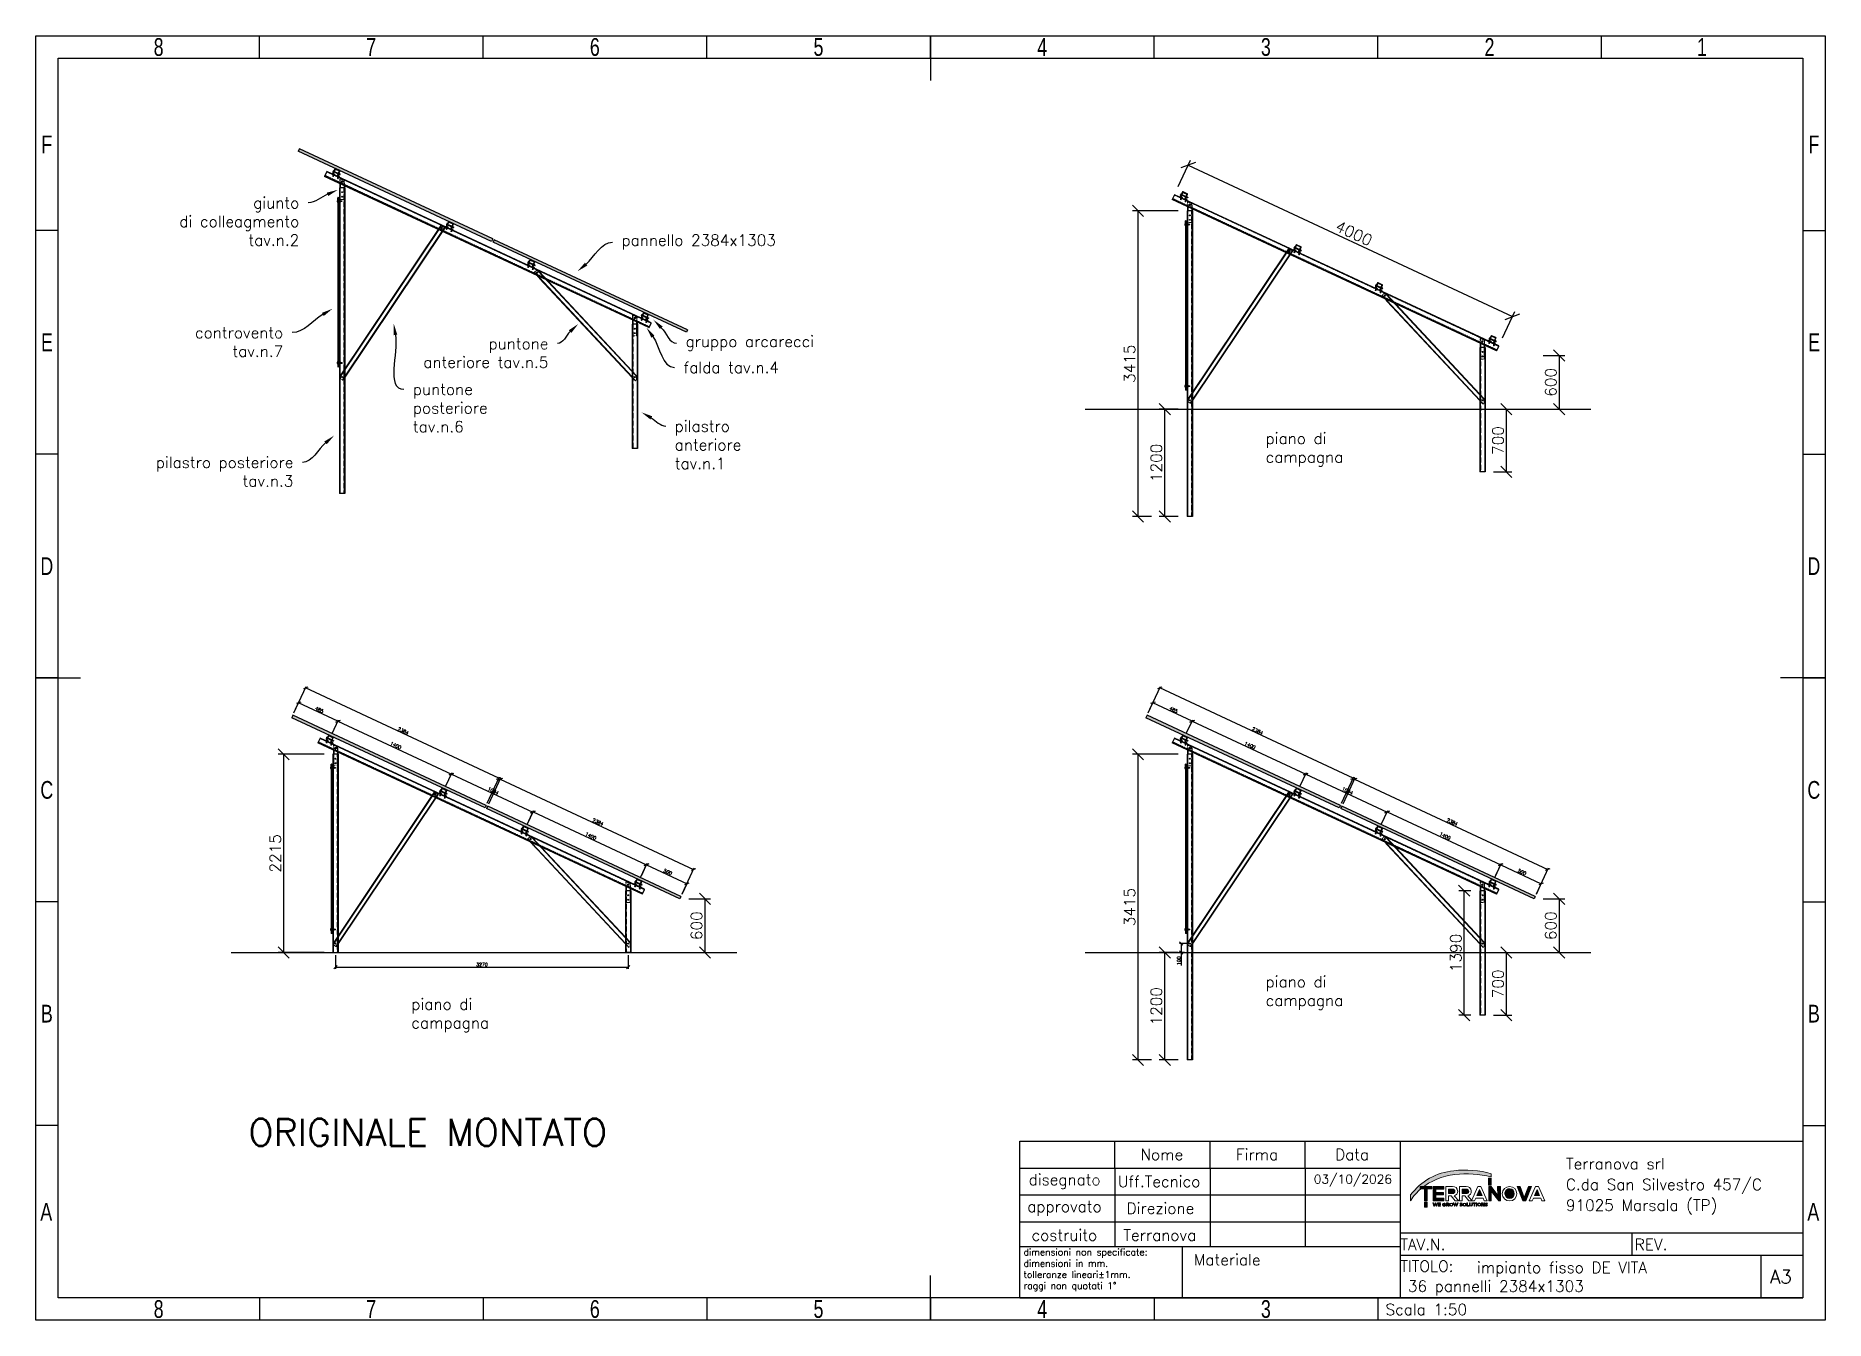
# Model space of a CAD drawing. Header units: millimetres. Extents: x -116399 to 112199, y -90759 to -31335.
# Drawn here: x -36024 to -16024, y -52637 to -38287 of the extents above; entities that cross this region are included whole.
import ezdxf
from ezdxf import colors
from ezdxf.entities.mleader import LeaderData, LeaderLine
from ezdxf.math import Vec2, Vec3

# ---------------------------------------------------------------- set-up
doc = ezdxf.new("R2010")
doc.units = ezdxf.units.MM
doc.linetypes.add('HIDDEN', pattern=[1.905, 1.27, -0.635])
doc.layers.add('Livello 1', color=7, linetype='Continuous', lineweight=0)
doc.styles.add('Annotative', font='simplex.shx', dxfattribs={"height": 2.5})
doc.styles.add('Michele', font='simplex.shx', dxfattribs={"height": 2.5})
doc.styles.add('SLDTEXTSTYLE0', font='TXT', dxfattribs={"width": 0.75})
doc.dimstyles.new('Annotative', dxfattribs={"dimscale": 0, "dimtxt": 2.5, "dimasz": 2.5, "dimexe": 1.25, "dimexo": 2, "dimtad": 1, "dimtxsty": 'Annotative', "dimblk": 'OBLIQUE', "dimcen": 2.5, "dimazin": 3, "dimtfac": 1, "dimtmove": 0, "dimatfit": 3, "dimfxl": 1})

msp = doc.modelspace()

# ---------------------------------------------------------------- texts
at = {"attachment_point": 1, "style": 'Annotative'}
for s, insert, char_height, width in [('piano di campagna', (-22278.709, -42722.655), 125, 1161.38829), ('piano di campagna', (-22278.709, -48793.196), 125, 1161.38829), ('piano di campagna', (-31826.249, -49044.365), 125, 1161.38829), ('\\pxqc;03/10/2026', (-21834.246, -51011.779), 100, 1062.49999), ('         impianto fisso DE VITA\\P36 pannelli 2384x1303', (-20688.217, -51986.065), 125, 5036.24995)]:
    msp.add_mtext(s, dxfattribs=dict(at, insert=insert, char_height=char_height, width=width))
at = {"color": 1, "insert": (-33649.567, -50387.714), "char_height": 300, "width": 4577.18111, "attachment_point": 1, "style": 'Annotative'}
msp.add_mtext('ORIGINALE MONTATO', dxfattribs=at)

# ---------------------------------------------------------------- blocks, each defined once
blk = doc.blocks.new('1_50 TERRANOVA oriz A3')
at = {"layer": 'Livello 1'}
h = blk.add_hatch(color=40, dxfattribs=at)
edge = h.paths.add_edge_path()
edge.add_spline(control_points=[(16268, -12713), (16131, -12676), (15989, -12665), (15848, -12680), (15656, -12699), (15481, -12797), (15366, -12951), (15366, -12951), (15366, -13016), (15366, -13016), (15366, -13016), (15368, -13011), (15368, -13011), (15399, -12962), (15438, -12918), (15483, -12881), (15590, -12791), (15722, -12736), (15861, -12722), (15996, -12706), (16134, -12715), (16266, -12749), (16266, -12749), (16268, -12713), (16268, -12713)], knot_values=[0, 0, 0, 0, 1, 1, 1, 2, 2, 2, 3, 3, 3, 4, 4, 4, 5, 5, 5, 6, 6, 6, 7, 7, 7, 8, 8, 8, 8], degree=3, periodic=0)
h = blk.add_hatch(color=74, dxfattribs=at)
h.dxf.hatch_style = 2
h.paths.add_polyline_path([(16238, -12762), (16267, -12762), (16267, -12841), (16238, -12841)])
h = blk.add_hatch(color=252, dxfattribs=at)
edge = h.paths.add_edge_path()
edge.add_spline(control_points=[(15522, -12884), (15522, -12884), (15472, -12884), (15472, -12884), (15472, -12884), (15472, -12857), (15472, -12857), (15472, -12857), (15602, -12857), (15602, -12857), (15602, -12857), (15602, -12884), (15602, -12884), (15602, -12884), (15552, -12884), (15552, -12884), (15552, -12884), (15552, -13015), (15552, -13015), (15552, -13015), (15522, -13015), (15522, -13015), (15522, -13015), (15522, -12884), (15522, -12884)], knot_values=[0, 0, 0, 0, 1, 1, 1, 2, 2, 2, 3, 3, 3, 4, 4, 4, 5, 5, 5, 6, 6, 6, 7, 7, 7, 8, 8, 8, 8], degree=3, periodic=0)
h = blk.add_hatch(color=252, dxfattribs=at)
edge = h.paths.add_edge_path()
edge.add_spline(control_points=[(15738, -13015), (15738, -13015), (15620, -13015), (15620, -13015), (15620, -13015), (15620, -12857), (15620, -12857), (15620, -12857), (15738, -12857), (15738, -12857), (15738, -12857), (15738, -12886), (15738, -12886), (15738, -12886), (15649, -12886), (15649, -12886), (15649, -12886), (15649, -12922), (15649, -12922), (15649, -12922), (15735, -12922), (15735, -12922), (15735, -12922), (15735, -12949), (15735, -12949), (15735, -12949), (15649, -12949), (15649, -12949), (15649, -12949), (15649, -12985), (15649, -12985), (15649, -12985), (15738, -12985), (15738, -12985), (15738, -12985), (15738, -13015), (15738, -13015)], knot_values=[0, 0, 0, 0, 1, 1, 1, 2, 2, 2, 3, 3, 3, 4, 4, 4, 5, 5, 5, 6, 6, 6, 7, 7, 7, 8, 8, 8, 9, 9, 9, 10, 10, 10, 11, 11, 11, 12, 12, 12, 12], degree=3, periodic=0)
h = blk.add_hatch(color=252, dxfattribs=at)
edge = h.paths.add_edge_path()
edge.add_spline(control_points=[(15790, -12885), (15790, -12885), (15790, -12936), (15790, -12936), (15790, -12936), (15836, -12936), (15836, -12936), (15850, -12936), (15861, -12924), (15861, -12910), (15861, -12896), (15850, -12885), (15836, -12885), (15836, -12885), (15790, -12885), (15790, -12885)], knot_values=[0, 0, 0, 0, 1, 1, 1, 2, 2, 2, 3, 3, 3, 4, 4, 4, 5, 5, 5, 5], degree=3, periodic=0)
edge = h.paths.add_edge_path(flags=0)
h = blk.add_hatch(color=252, dxfattribs=at)
edge = h.paths.add_edge_path()
edge.add_spline(control_points=[(15943, -12885), (15943, -12885), (15943, -12936), (15943, -12936), (15943, -12936), (15988, -12936), (15988, -12936), (16001, -12937), (16013, -12927), (16015, -12914), (16015, -12913), (16015, -12912), (16015, -12910), (16015, -12897), (16004, -12885), (15990, -12885), (15989, -12885), (15989, -12885), (15988, -12885), (15988, -12885), (15943, -12885), (15943, -12885)], knot_values=[0, 0, 0, 0, 1, 1, 1, 2, 2, 2, 3, 3, 3, 4, 4, 4, 5, 5, 5, 6, 6, 6, 7, 7, 7, 7], degree=3, periodic=0)
edge = h.paths.add_edge_path(flags=0)
h = blk.add_hatch(color=252, dxfattribs=at)
edge = h.paths.add_edge_path()
edge.add_spline(control_points=[(16136, -12890), (16136, -12890), (16107, -12957), (16107, -12957), (16107, -12957), (16165, -12957), (16165, -12957), (16165, -12957), (16136, -12890), (16136, -12890)], knot_values=[0, 0, 0, 0, 1, 1, 1, 2, 2, 2, 3, 3, 3, 3], degree=3, periodic=0)
edge = h.paths.add_edge_path(flags=0)
h = blk.add_hatch(color=252, dxfattribs=at)
edge = h.paths.add_edge_path()
edge.add_spline(control_points=[(16339, -12856), (16339, -12856), (16369, -12856), (16369, -12856), (16369, -12856), (16369, -13015), (16369, -13015), (16369, -13015), (16351, -13015), (16351, -13015), (16351, -13015), (16268, -12909), (16268, -12909), (16268, -12909), (16268, -13015), (16268, -13015), (16268, -13015), (16239, -13015), (16239, -13015), (16239, -13015), (16239, -12857), (16239, -12857), (16239, -12857), (16267, -12857), (16267, -12857), (16267, -12857), (16340, -12955), (16340, -12955), (16340, -12955), (16339, -12856), (16339, -12856)], knot_values=[0, 0, 0, 0, 1, 1, 1, 2, 2, 2, 3, 3, 3, 4, 4, 4, 5, 5, 5, 6, 6, 6, 7, 7, 7, 8, 8, 8, 9, 9, 9, 10, 10, 10, 10], degree=3, periodic=0)
h = blk.add_hatch(color=252, dxfattribs=at)
edge = h.paths.add_edge_path()
edge.add_spline(control_points=[(16421, -12937), (16421, -12966), (16444, -12989), (16472, -12989), (16501, -12989), (16524, -12966), (16524, -12937), (16526, -12908), (16505, -12883), (16477, -12881), (16448, -12879), (16423, -12900), (16421, -12928), (16420, -12931), (16420, -12934), (16421, -12937)], knot_values=[0, 0, 0, 0, 1, 1, 1, 2, 2, 2, 3, 3, 3, 4, 4, 4, 5, 5, 5, 5], degree=3, periodic=0)
edge = h.paths.add_edge_path(flags=0)
h = blk.add_hatch(color=252, dxfattribs=at)
edge = h.paths.add_edge_path()
edge.add_spline(control_points=[(16653, -13015), (16653, -13015), (16622, -13015), (16622, -13015), (16622, -13015), (16557, -12856), (16557, -12856), (16557, -12856), (16590, -12856), (16590, -12856), (16590, -12856), (16637, -12980), (16637, -12980), (16637, -12980), (16685, -12856), (16685, -12856), (16685, -12856), (16719, -12856), (16719, -12856), (16719, -12856), (16653, -13015), (16653, -13015)], knot_values=[0, 0, 0, 0, 1, 1, 1, 2, 2, 2, 3, 3, 3, 4, 4, 4, 5, 5, 5, 6, 6, 6, 7, 7, 7, 7], degree=3, periodic=0)
h = blk.add_hatch(color=252, dxfattribs=at)
edge = h.paths.add_edge_path()
edge.add_spline(control_points=[(16779, -12890), (16779, -12890), (16750, -12957), (16750, -12957), (16750, -12957), (16808, -12957), (16808, -12957), (16808, -12957), (16779, -12890), (16779, -12890)], knot_values=[0, 0, 0, 0, 1, 1, 1, 2, 2, 2, 3, 3, 3, 3], degree=3, periodic=0)
edge = h.paths.add_edge_path(flags=0)
h = blk.add_hatch(color=94, dxfattribs=at)
h.dxf.hatch_style = 2
h.paths.add_polyline_path([(15523, -13031), (15552, -13031), (15552, -13086), (15523, -13086)])
h = blk.add_hatch(color=74, dxfattribs=at)
h.dxf.hatch_style = 2
h.paths.add_polyline_path([(15523, -13031), (15552, -13031), (15552, -13086), (15523, -13086)])
at = {"color": 7, "linetype": 'Continuous'}
for p, q in [((0, -14350), (0, 0)), ((0, 0), (20000, 0)), ((2500, -250), (2500, 0)), ((5000, -250), (5000, 0)), ((7500, -250), (7500, 0)), ((10000, 0), (10000, -500)), ((10000, -250), (10000, 0)), ((12500, -250), (12500, 0)), ((15000, -250), (15000, 0)), ((17500, -250), (17500, 0)), ((20000, 0), (20000, -14350)), ((250, -14100), (250, -250)), ((250, -250), (19750, -250)), ((19750, -250), (19750, -14100)), ((250, -2175), (0, -2175)), ((19750, -2175), (20000, -2175)), ((250, -4675), (0, -4675)), ((19750, -4675), (20000, -4675)), ((0, -7175), (500, -7175)), ((250, -7175), (0, -7175)), ((20000, -7175), (19500, -7175)), ((19750, -7175), (20000, -7175)), ((250, -9675), (0, -9675)), ((19750, -9675), (20000, -9675)), ((250, -12175), (0, -12175)), ((19750, -12175), (20000, -12175)), ((10000, -14350), (10000, -13850)), ((19750, -14100), (250, -14100)), ((2500, -14100), (2500, -14350)), ((5000, -14100), (5000, -14350)), ((7500, -14100), (7500, -14350)), ((10000, -14100), (10000, -14350)), ((12500, -14100), (12500, -14350)), ((15000, -14100), (15000, -14350)), ((20000, -14350), (0, -14350))]:
    blk.add_line(p, q, dxfattribs=at)
for p, q in [((11000, -14100), (11000, -12350)), ((11000, -12350), (19750, -12350)), ((12062, -12650), (12062, -12350)), ((13125, -12650), (13125, -12350)), ((14187, -12650), (14187, -12350)), ((15250, -12350), (15250, -14100)), ((19750, -12350), (19750, -14100)), ((11000, -12650), (15250, -12650)), ((12062, -12650), (12062, -13525)), ((13125, -12650), (13125, -13525)), ((14187, -12650), (14187, -13525)), ((11000, -12950), (15250, -12950)), ((11000, -13250), (15250, -13250)), ((19750, -13379), (15250, -13379)), ((17842, -13629), (17842, -13379)), ((11000, -13525), (15250, -13525)), ((12814, -13525), (12814, -14100)), ((19750, -13629), (15250, -13629)), ((19279, -13629), (19279, -14100)), ((11000, -14100), (19750, -14100))]:
    blk.add_line(p, q)
at = {"layer": 'Livello 1'}
for points in [[(16238, -12762), (16267, -12762), (16267, -12841), (16238, -12841)], [(15523, -13031), (15552, -13031), (15552, -13086), (15523, -13086)], [(15523, -13031), (15552, -13031), (15552, -13086), (15523, -13086)]]:
    blk.add_lwpolyline(points, close=True, dxfattribs=at)
for points, knots in [([(16268, -12713), (16131, -12676), (15989, -12665), (15848, -12680), (15656, -12699), (15481, -12797), (15366, -12951), (15366, -12951), (15366, -13016), (15366, -13016), (15366, -13016), (15368, -13011), (15368, -13011), (15399, -12962), (15438, -12918), (15483, -12881), (15590, -12791), (15722, -12736), (15861, -12722), (15996, -12706), (16134, -12715), (16266, -12749), (16266, -12749), (16268, -12713), (16268, -12713)], [0, 0, 0, 0, 1, 1, 1, 2, 2, 2, 3, 3, 3, 4, 4, 4, 5, 5, 5, 6, 6, 6, 7, 7, 7, 8, 8, 8, 8]), ([(15522, -12884), (15522, -12884), (15472, -12884), (15472, -12884), (15472, -12884), (15472, -12857), (15472, -12857), (15472, -12857), (15602, -12857), (15602, -12857), (15602, -12857), (15602, -12884), (15602, -12884), (15602, -12884), (15552, -12884), (15552, -12884), (15552, -12884), (15552, -13015), (15552, -13015), (15552, -13015), (15522, -13015), (15522, -13015), (15522, -13015), (15522, -12884), (15522, -12884)], [0, 0, 0, 0, 1, 1, 1, 2, 2, 2, 3, 3, 3, 4, 4, 4, 5, 5, 5, 6, 6, 6, 7, 7, 7, 8, 8, 8, 8]), ([(15738, -13015), (15738, -13015), (15620, -13015), (15620, -13015), (15620, -13015), (15620, -12857), (15620, -12857), (15620, -12857), (15738, -12857), (15738, -12857), (15738, -12857), (15738, -12886), (15738, -12886), (15738, -12886), (15649, -12886), (15649, -12886), (15649, -12886), (15649, -12922), (15649, -12922), (15649, -12922), (15735, -12922), (15735, -12922), (15735, -12922), (15735, -12949), (15735, -12949), (15735, -12949), (15649, -12949), (15649, -12949), (15649, -12949), (15649, -12985), (15649, -12985), (15649, -12985), (15738, -12985), (15738, -12985), (15738, -12985), (15738, -13015), (15738, -13015)], [0, 0, 0, 0, 1, 1, 1, 2, 2, 2, 3, 3, 3, 4, 4, 4, 5, 5, 5, 6, 6, 6, 7, 7, 7, 8, 8, 8, 9, 9, 9, 10, 10, 10, 11, 11, 11, 12, 12, 12, 12]), ([(15900, -13015), (15900, -13015), (15865, -13015), (15865, -13015), (15865, -13015), (15819, -12962), (15819, -12962), (15819, -12962), (15790, -12962), (15790, -12962), (15790, -12962), (15790, -13015), (15790, -13015), (15790, -13015), (15761, -13015), (15761, -13015), (15761, -13015), (15761, -12856), (15761, -12856), (15761, -12856), (15836, -12856), (15836, -12856), (15865, -12854), (15890, -12876), (15892, -12905), (15893, -12907), (15893, -12908), (15893, -12909), (15894, -12934), (15877, -12955), (15853, -12959), (15853, -12959), (15900, -13013), (15900, -13013), (15900, -13013), (15900, -13015), (15900, -13015)], [0, 0, 0, 0, 1, 1, 1, 2, 2, 2, 3, 3, 3, 4, 4, 4, 5, 5, 5, 6, 6, 6, 7, 7, 7, 8, 8, 8, 9, 9, 9, 10, 10, 10, 11, 11, 11, 12, 12, 12, 12]), ([(15790, -12885), (15790, -12885), (15790, -12936), (15790, -12936), (15790, -12936), (15836, -12936), (15836, -12936), (15850, -12936), (15861, -12924), (15861, -12910), (15861, -12896), (15850, -12885), (15836, -12885), (15836, -12885), (15790, -12885), (15790, -12885)], [0, 0, 0, 0, 1, 1, 1, 2, 2, 2, 3, 3, 3, 4, 4, 4, 5, 5, 5, 5]), ([(16052, -13015), (16052, -13015), (16017, -13015), (16017, -13015), (16017, -13015), (15971, -12962), (15971, -12962), (15971, -12962), (15943, -12962), (15943, -12962), (15943, -12962), (15943, -13015), (15943, -13015), (15943, -13015), (15912, -13015), (15912, -13015), (15912, -13015), (15912, -12856), (15912, -12856), (15912, -12856), (15987, -12856), (15987, -12856), (16016, -12854), (16042, -12876), (16044, -12905), (16044, -12907), (16044, -12908), (16044, -12909), (16046, -12934), (16028, -12955), (16004, -12959), (16004, -12959), (16052, -13013), (16052, -13013), (16052, -13013), (16052, -13015), (16052, -13015)], [0, 0, 0, 0, 1, 1, 1, 2, 2, 2, 3, 3, 3, 4, 4, 4, 5, 5, 5, 6, 6, 6, 7, 7, 7, 8, 8, 8, 9, 9, 9, 10, 10, 10, 11, 11, 11, 12, 12, 12, 12]), ([(15943, -12885), (15943, -12885), (15943, -12936), (15943, -12936), (15943, -12936), (15988, -12936), (15988, -12936), (16001, -12937), (16013, -12927), (16015, -12914), (16015, -12913), (16015, -12912), (16015, -12910), (16015, -12897), (16004, -12885), (15990, -12885), (15989, -12885), (15989, -12885), (15988, -12885), (15988, -12885), (15943, -12885), (15943, -12885)], [0, 0, 0, 0, 1, 1, 1, 2, 2, 2, 3, 3, 3, 4, 4, 4, 5, 5, 5, 6, 6, 6, 7, 7, 7, 7]), ([(16177, -12985), (16177, -12985), (16094, -12985), (16094, -12985), (16094, -12985), (16080, -13015), (16080, -13015), (16080, -13015), (16048, -13015), (16048, -13015), (16048, -13015), (16119, -12857), (16119, -12857), (16119, -12857), (16151, -12857), (16151, -12857), (16151, -12857), (16222, -13015), (16222, -13015), (16222, -13015), (16190, -13015), (16190, -13015), (16190, -13015), (16177, -12985), (16177, -12985)], [0, 0, 0, 0, 1, 1, 1, 2, 2, 2, 3, 3, 3, 4, 4, 4, 5, 5, 5, 6, 6, 6, 7, 7, 7, 8, 8, 8, 8]), ([(16136, -12890), (16136, -12890), (16107, -12957), (16107, -12957), (16107, -12957), (16165, -12957), (16165, -12957), (16165, -12957), (16136, -12890), (16136, -12890)], [0, 0, 0, 0, 1, 1, 1, 2, 2, 2, 3, 3, 3, 3]), ([(16339, -12856), (16339, -12856), (16369, -12856), (16369, -12856), (16369, -12856), (16369, -13015), (16369, -13015), (16369, -13015), (16351, -13015), (16351, -13015), (16351, -13015), (16268, -12909), (16268, -12909), (16268, -12909), (16268, -13015), (16268, -13015), (16268, -13015), (16239, -13015), (16239, -13015), (16239, -13015), (16239, -12857), (16239, -12857), (16239, -12857), (16267, -12857), (16267, -12857), (16267, -12857), (16340, -12955), (16340, -12955), (16340, -12955), (16339, -12856), (16339, -12856)], [0, 0, 0, 0, 1, 1, 1, 2, 2, 2, 3, 3, 3, 4, 4, 4, 5, 5, 5, 6, 6, 6, 7, 7, 7, 8, 8, 8, 9, 9, 9, 10, 10, 10, 10]), ([(16553, -12937), (16553, -12982), (16517, -13018), (16472, -13018), (16428, -13018), (16391, -12982), (16391, -12937), (16391, -12937), (16391, -12937), (16391, -12937), (16391, -12892), (16428, -12856), (16472, -12856), (16517, -12856), (16553, -12892), (16553, -12937), (16553, -12937), (16553, -12937), (16553, -12937)], [0, 0, 0, 0, 1, 1, 1, 2, 2, 2, 3, 3, 3, 4, 4, 4, 5, 5, 5, 6, 6, 6, 6]), ([(16421, -12937), (16421, -12966), (16444, -12989), (16472, -12989), (16501, -12989), (16524, -12966), (16524, -12937), (16526, -12908), (16505, -12883), (16477, -12881), (16448, -12879), (16423, -12900), (16421, -12928), (16420, -12931), (16420, -12934), (16421, -12937)], [0, 0, 0, 0, 1, 1, 1, 2, 2, 2, 3, 3, 3, 4, 4, 4, 5, 5, 5, 5]), ([(16653, -13015), (16653, -13015), (16622, -13015), (16622, -13015), (16622, -13015), (16557, -12856), (16557, -12856), (16557, -12856), (16590, -12856), (16590, -12856), (16590, -12856), (16637, -12980), (16637, -12980), (16637, -12980), (16685, -12856), (16685, -12856), (16685, -12856), (16719, -12856), (16719, -12856), (16719, -12856), (16653, -13015), (16653, -13015)], [0, 0, 0, 0, 1, 1, 1, 2, 2, 2, 3, 3, 3, 4, 4, 4, 5, 5, 5, 6, 6, 6, 7, 7, 7, 7]), ([(16820, -12985), (16820, -12985), (16738, -12985), (16738, -12985), (16738, -12985), (16724, -13015), (16724, -13015), (16724, -13015), (16692, -13015), (16692, -13015), (16692, -13015), (16763, -12857), (16763, -12857), (16763, -12857), (16795, -12857), (16795, -12857), (16795, -12857), (16866, -13015), (16866, -13015), (16866, -13015), (16833, -13015), (16833, -13015), (16833, -13015), (16820, -12985), (16820, -12985)], [0, 0, 0, 0, 1, 1, 1, 2, 2, 2, 3, 3, 3, 4, 4, 4, 5, 5, 5, 6, 6, 6, 7, 7, 7, 8, 8, 8, 8]), ([(16779, -12890), (16779, -12890), (16750, -12957), (16750, -12957), (16750, -12957), (16808, -12957), (16808, -12957), (16808, -12957), (16779, -12890), (16779, -12890)], [0, 0, 0, 0, 1, 1, 1, 2, 2, 2, 3, 3, 3, 3]), ([(15615, -13040), (15615, -13040), (15622, -13040), (15622, -13040), (15622, -13040), (15630, -13067), (15630, -13067), (15630, -13067), (15639, -13040), (15639, -13040), (15639, -13040), (15644, -13040), (15644, -13040), (15644, -13040), (15653, -13067), (15653, -13067), (15653, -13067), (15662, -13040), (15662, -13040), (15662, -13040), (15668, -13040), (15668, -13040), (15668, -13040), (15656, -13076), (15656, -13076), (15656, -13076), (15650, -13076), (15650, -13076), (15650, -13076), (15642, -13050), (15642, -13050), (15642, -13050), (15633, -13076), (15633, -13076), (15633, -13076), (15627, -13076), (15627, -13076), (15627, -13076), (15615, -13040), (15615, -13040)], [0, 0, 0, 0, 1, 1, 1, 2, 2, 2, 3, 3, 3, 4, 4, 4, 5, 5, 5, 6, 6, 6, 7, 7, 7, 8, 8, 8, 9, 9, 9, 10, 10, 10, 11, 11, 11, 12, 12, 12, 13, 13, 13, 13]), ([(15675, -13040), (15675, -13040), (15702, -13040), (15702, -13040), (15702, -13040), (15702, -13046), (15702, -13046), (15702, -13046), (15681, -13046), (15681, -13046), (15681, -13046), (15681, -13055), (15681, -13055), (15681, -13055), (15699, -13055), (15699, -13055), (15699, -13055), (15699, -13061), (15699, -13061), (15699, -13061), (15681, -13061), (15681, -13061), (15681, -13061), (15681, -13071), (15681, -13071), (15681, -13071), (15702, -13071), (15702, -13071), (15702, -13071), (15702, -13076), (15702, -13076), (15702, -13076), (15675, -13076), (15675, -13076), (15675, -13076), (15675, -13040), (15675, -13040)], [0, 0, 0, 0, 1, 1, 1, 2, 2, 2, 3, 3, 3, 4, 4, 4, 5, 5, 5, 6, 6, 6, 7, 7, 7, 8, 8, 8, 9, 9, 9, 10, 10, 10, 11, 11, 11, 12, 12, 12, 12]), ([(15724, -13058), (15724, -13058), (15724, -13058), (15724, -13058), (15724, -13049), (15732, -13041), (15742, -13041), (15747, -13040), (15752, -13042), (15755, -13045), (15755, -13045), (15751, -13050), (15751, -13050), (15749, -13048), (15745, -13046), (15741, -13046), (15735, -13047), (15730, -13052), (15730, -13059), (15730, -13059), (15730, -13059), (15730, -13059), (15729, -13066), (15734, -13071), (15741, -13072), (15741, -13072), (15742, -13072), (15742, -13072), (15745, -13072), (15748, -13071), (15751, -13069), (15751, -13069), (15751, -13062), (15751, -13062), (15751, -13062), (15741, -13062), (15741, -13062), (15741, -13062), (15741, -13057), (15741, -13057), (15741, -13057), (15757, -13057), (15757, -13057), (15757, -13057), (15757, -13072), (15757, -13072), (15753, -13076), (15747, -13078), (15742, -13078), (15732, -13078), (15724, -13070), (15724, -13060), (15724, -13059), (15724, -13059), (15724, -13058)], [0, 0, 0, 0, 1, 1, 1, 2, 2, 2, 3, 3, 3, 4, 4, 4, 5, 5, 5, 6, 6, 6, 7, 7, 7, 8, 8, 8, 9, 9, 9, 10, 10, 10, 11, 11, 11, 12, 12, 12, 13, 13, 13, 14, 14, 14, 15, 15, 15, 16, 16, 16, 17, 17, 17, 18, 18, 18, 18]), ([(15766, -13040), (15766, -13040), (15782, -13040), (15782, -13040), (15786, -13040), (15790, -13041), (15792, -13044), (15794, -13046), (15795, -13049), (15795, -13052), (15795, -13052), (15795, -13052), (15795, -13052), (15796, -13057), (15792, -13061), (15787, -13062), (15787, -13062), (15796, -13076), (15796, -13076), (15796, -13076), (15789, -13076), (15789, -13076), (15789, -13076), (15780, -13063), (15780, -13063), (15780, -13063), (15772, -13063), (15772, -13063), (15772, -13063), (15772, -13076), (15772, -13076), (15772, -13076), (15766, -13076), (15766, -13076), (15766, -13076), (15766, -13040), (15766, -13040)], [0, 0, 0, 0, 1, 1, 1, 2, 2, 2, 3, 3, 3, 4, 4, 4, 5, 5, 5, 6, 6, 6, 7, 7, 7, 8, 8, 8, 9, 9, 9, 10, 10, 10, 11, 11, 11, 12, 12, 12, 12]), ([(15782, -13058), (15786, -13058), (15789, -13056), (15789, -13052), (15789, -13052), (15789, -13052), (15789, -13052), (15789, -13048), (15786, -13046), (15782, -13046), (15782, -13046), (15772, -13046), (15772, -13046), (15772, -13046), (15772, -13058), (15772, -13058), (15772, -13058), (15782, -13058), (15782, -13058)], [0, 0, 0, 0, 1, 1, 1, 2, 2, 2, 3, 3, 3, 4, 4, 4, 5, 5, 5, 6, 6, 6, 6]), ([(15802, -13058), (15802, -13058), (15802, -13058), (15802, -13058), (15803, -13048), (15812, -13041), (15823, -13042), (15831, -13042), (15838, -13049), (15839, -13058), (15839, -13058), (15839, -13058), (15839, -13058), (15840, -13068), (15832, -13076), (15823, -13077), (15822, -13077), (15821, -13077), (15821, -13077), (15811, -13077), (15803, -13070), (15802, -13060), (15802, -13060), (15802, -13059), (15802, -13058)], [0, 0, 0, 0, 1, 1, 1, 2, 2, 2, 3, 3, 3, 4, 4, 4, 5, 5, 5, 6, 6, 6, 7, 7, 7, 8, 8, 8, 8]), ([(15833, -13058), (15833, -13058), (15833, -13058), (15833, -13058), (15833, -13052), (15828, -13046), (15821, -13046), (15821, -13046), (15821, -13046), (15821, -13046), (15814, -13046), (15809, -13051), (15809, -13058), (15809, -13058), (15809, -13058), (15809, -13058), (15809, -13058), (15809, -13058), (15809, -13058), (15808, -13065), (15814, -13071), (15820, -13071), (15820, -13071), (15821, -13071), (15821, -13071), (15827, -13071), (15833, -13066), (15833, -13059), (15833, -13059), (15833, -13059), (15833, -13058)], [0, 0, 0, 0, 1, 1, 1, 2, 2, 2, 3, 3, 3, 4, 4, 4, 5, 5, 5, 6, 6, 6, 7, 7, 7, 8, 8, 8, 9, 9, 9, 10, 10, 10, 10]), ([(15843, -13040), (15843, -13040), (15850, -13040), (15850, -13040), (15850, -13040), (15858, -13067), (15858, -13067), (15858, -13067), (15867, -13040), (15867, -13040), (15867, -13040), (15872, -13040), (15872, -13040), (15872, -13040), (15881, -13067), (15881, -13067), (15881, -13067), (15889, -13040), (15889, -13040), (15889, -13040), (15896, -13040), (15896, -13040), (15896, -13040), (15884, -13076), (15884, -13076), (15884, -13076), (15878, -13076), (15878, -13076), (15878, -13076), (15869, -13050), (15869, -13050), (15869, -13050), (15861, -13076), (15861, -13076), (15861, -13076), (15855, -13076), (15855, -13076), (15855, -13076), (15843, -13040), (15843, -13040)], [0, 0, 0, 0, 1, 1, 1, 2, 2, 2, 3, 3, 3, 4, 4, 4, 5, 5, 5, 6, 6, 6, 7, 7, 7, 8, 8, 8, 9, 9, 9, 10, 10, 10, 11, 11, 11, 12, 12, 12, 13, 13, 13, 13]), ([(15916, -13071), (15916, -13071), (15920, -13066), (15920, -13066), (15923, -13069), (15927, -13071), (15931, -13071), (15935, -13071), (15938, -13069), (15938, -13066), (15938, -13066), (15938, -13066), (15938, -13066), (15938, -13064), (15936, -13063), (15930, -13061), (15923, -13059), (15918, -13057), (15918, -13050), (15918, -13050), (15918, -13050), (15918, -13050), (15918, -13044), (15923, -13040), (15929, -13040), (15929, -13040), (15930, -13040), (15930, -13040), (15935, -13040), (15939, -13041), (15943, -13044), (15943, -13044), (15940, -13049), (15940, -13049), (15937, -13047), (15934, -13046), (15930, -13045), (15926, -13045), (15924, -13047), (15924, -13050), (15924, -13050), (15924, -13050), (15924, -13050), (15924, -13053), (15926, -13054), (15933, -13055), (15940, -13057), (15944, -13060), (15944, -13066), (15944, -13066), (15944, -13066), (15944, -13066), (15944, -13072), (15939, -13076), (15931, -13076), (15926, -13076), (15921, -13075), (15916, -13071)], [0, 0, 0, 0, 1, 1, 1, 2, 2, 2, 3, 3, 3, 4, 4, 4, 5, 5, 5, 6, 6, 6, 7, 7, 7, 8, 8, 8, 9, 9, 9, 10, 10, 10, 11, 11, 11, 12, 12, 12, 13, 13, 13, 14, 14, 14, 15, 15, 15, 16, 16, 16, 17, 17, 17, 18, 18, 18, 19, 19, 19, 19]), ([(15950, -13058), (15950, -13058), (15950, -13058), (15950, -13058), (15951, -13048), (15961, -13041), (15971, -13042), (15980, -13042), (15987, -13049), (15988, -13058), (15988, -13058), (15988, -13058), (15988, -13058), (15988, -13068), (15981, -13076), (15971, -13077), (15970, -13077), (15970, -13077), (15969, -13077), (15959, -13077), (15951, -13070), (15950, -13060), (15950, -13060), (15950, -13059), (15950, -13058)], [0, 0, 0, 0, 1, 1, 1, 2, 2, 2, 3, 3, 3, 4, 4, 4, 5, 5, 5, 6, 6, 6, 7, 7, 7, 8, 8, 8, 8]), ([(15981, -13058), (15981, -13058), (15981, -13058), (15981, -13058), (15981, -13052), (15976, -13046), (15969, -13046), (15969, -13046), (15969, -13046), (15969, -13046), (15962, -13046), (15957, -13051), (15957, -13058), (15957, -13058), (15957, -13058), (15957, -13058), (15957, -13058), (15957, -13058), (15957, -13058), (15957, -13065), (15962, -13071), (15969, -13071), (15969, -13071), (15969, -13071), (15969, -13071), (15976, -13071), (15981, -13066), (15981, -13059), (15981, -13059), (15981, -13059), (15981, -13058), (15981, -13058), (15981, -13058), (15981, -13058)], [0, 0, 0, 0, 1, 1, 1, 2, 2, 2, 3, 3, 3, 4, 4, 4, 5, 5, 5, 6, 6, 6, 7, 7, 7, 8, 8, 8, 9, 9, 9, 10, 10, 10, 11, 11, 11, 11]), ([(15996, -13040), (15996, -13040), (16002, -13040), (16002, -13040), (16002, -13040), (16002, -13070), (16002, -13070), (16002, -13070), (16021, -13070), (16021, -13070), (16021, -13070), (16021, -13076), (16021, -13076), (16021, -13076), (15996, -13076), (15996, -13076), (15996, -13076), (15996, -13040), (15996, -13040)], [0, 0, 0, 0, 1, 1, 1, 2, 2, 2, 3, 3, 3, 4, 4, 4, 5, 5, 5, 6, 6, 6, 6]), ([(16026, -13061), (16026, -13061), (16026, -13040), (16026, -13040), (16026, -13040), (16033, -13040), (16033, -13040), (16033, -13040), (16033, -13061), (16033, -13061), (16033, -13067), (16036, -13071), (16042, -13071), (16047, -13071), (16051, -13068), (16051, -13061), (16051, -13061), (16051, -13040), (16051, -13040), (16051, -13040), (16057, -13040), (16057, -13040), (16057, -13040), (16057, -13061), (16057, -13061), (16058, -13069), (16052, -13076), (16044, -13077), (16043, -13077), (16042, -13077), (16042, -13077), (16034, -13077), (16027, -13071), (16026, -13064), (16026, -13063), (16026, -13062), (16026, -13061)], [0, 0, 0, 0, 1, 1, 1, 2, 2, 2, 3, 3, 3, 4, 4, 4, 5, 5, 5, 6, 6, 6, 7, 7, 7, 8, 8, 8, 9, 9, 9, 10, 10, 10, 11, 11, 11, 12, 12, 12, 12]), ([(16075, -13046), (16075, -13046), (16064, -13046), (16064, -13046), (16064, -13046), (16064, -13040), (16064, -13040), (16064, -13040), (16092, -13040), (16092, -13040), (16092, -13040), (16092, -13046), (16092, -13046), (16092, -13046), (16081, -13046), (16081, -13046), (16081, -13046), (16081, -13076), (16081, -13076), (16081, -13076), (16075, -13076), (16075, -13076), (16075, -13076), (16075, -13046), (16075, -13046)], [0, 0, 0, 0, 1, 1, 1, 2, 2, 2, 3, 3, 3, 4, 4, 4, 5, 5, 5, 6, 6, 6, 7, 7, 7, 8, 8, 8, 8]), ([(16100, -13040), (16100, -13040), (16106, -13040), (16106, -13040), (16106, -13040), (16106, -13076), (16106, -13076), (16106, -13076), (16100, -13076), (16100, -13076), (16100, -13076), (16100, -13040), (16100, -13040)], [0, 0, 0, 0, 1, 1, 1, 2, 2, 2, 3, 3, 3, 4, 4, 4, 4]), ([(16115, -13058), (16115, -13058), (16115, -13058), (16115, -13058), (16115, -13048), (16123, -13040), (16133, -13040), (16144, -13040), (16152, -13048), (16152, -13058), (16152, -13058), (16152, -13058), (16152, -13058), (16152, -13069), (16144, -13077), (16133, -13077), (16123, -13077), (16115, -13069), (16115, -13058)], [0, 0, 0, 0, 1, 1, 1, 2, 2, 2, 3, 3, 3, 4, 4, 4, 5, 5, 5, 6, 6, 6, 6]), ([(16146, -13058), (16146, -13058), (16146, -13058), (16146, -13058), (16146, -13052), (16140, -13046), (16134, -13046), (16133, -13046), (16133, -13046), (16133, -13046), (16127, -13046), (16121, -13051), (16121, -13058), (16121, -13058), (16121, -13058), (16121, -13058), (16121, -13058), (16121, -13058), (16121, -13058), (16121, -13065), (16125, -13071), (16132, -13072), (16139, -13073), (16145, -13068), (16146, -13061), (16146, -13060), (16146, -13059), (16146, -13058)], [0, 0, 0, 0, 1, 1, 1, 2, 2, 2, 3, 3, 3, 4, 4, 4, 5, 5, 5, 6, 6, 6, 7, 7, 7, 8, 8, 8, 9, 9, 9, 9]), ([(16160, -13040), (16160, -13040), (16166, -13040), (16166, -13040), (16166, -13040), (16185, -13065), (16185, -13065), (16185, -13065), (16185, -13040), (16185, -13040), (16185, -13040), (16191, -13040), (16191, -13040), (16191, -13040), (16191, -13076), (16191, -13076), (16191, -13076), (16186, -13076), (16186, -13076), (16186, -13076), (16166, -13050), (16166, -13050), (16166, -13050), (16166, -13076), (16166, -13076), (16166, -13076), (16160, -13076), (16160, -13076), (16160, -13076), (16160, -13040), (16160, -13040)], [0, 0, 0, 0, 1, 1, 1, 2, 2, 2, 3, 3, 3, 4, 4, 4, 5, 5, 5, 6, 6, 6, 7, 7, 7, 8, 8, 8, 9, 9, 9, 10, 10, 10, 10]), ([(16199, -13071), (16199, -13071), (16202, -13066), (16202, -13066), (16205, -13069), (16209, -13071), (16214, -13071), (16217, -13071), (16220, -13069), (16220, -13066), (16220, -13066), (16220, -13066), (16220, -13066), (16220, -13064), (16219, -13063), (16212, -13061), (16205, -13059), (16200, -13057), (16200, -13050), (16200, -13050), (16200, -13050), (16200, -13050), (16200, -13044), (16205, -13040), (16211, -13040), (16212, -13040), (16212, -13040), (16212, -13040), (16217, -13040), (16221, -13041), (16225, -13044), (16225, -13044), (16222, -13049), (16222, -13049), (16219, -13047), (16216, -13046), (16212, -13045), (16208, -13045), (16206, -13047), (16206, -13050), (16206, -13050), (16206, -13050), (16206, -13050), (16206, -13053), (16208, -13054), (16215, -13055), (16221, -13057), (16226, -13060), (16226, -13066), (16226, -13066), (16226, -13066), (16226, -13066), (16226, -13072), (16221, -13076), (16213, -13076), (16208, -13076), (16203, -13075), (16199, -13071)], [0, 0, 0, 0, 1, 1, 1, 2, 2, 2, 3, 3, 3, 4, 4, 4, 5, 5, 5, 6, 6, 6, 7, 7, 7, 8, 8, 8, 9, 9, 9, 10, 10, 10, 11, 11, 11, 12, 12, 12, 13, 13, 13, 14, 14, 14, 15, 15, 15, 16, 16, 16, 17, 17, 17, 18, 18, 18, 19, 19, 19, 19])]:
    blk.add_open_spline(points, degree=3, knots=knots, dxfattribs=at)
at = {"style": 'Michele'}
for s, height, p in [('Nome', 125, (12347, -12562)), ('Firma', 125, (13415, -12562)), ('Data', 125, (14522, -12562)), ('Terranova srl', 125, (17102, -12664)), ('disegnato', 125, (11097, -12842)), ('Uff.Tecnico', 125, (12094, -12862)), ('C.da San Silvestro 457/C', 125, (17102, -12896)), ('91025 Marsala (TP)', 125, (17102, -13128)), ('approvato', 125, (11082, -13142)), ('Direzione', 125, (12192, -13162)), ('costruito', 125, (11129, -13462)), ('Terranova', 125, (12156, -13462)), ('dimensioni non specificate:', 75, (11040, -13627)), ('TAV.N.', 125, (15250, -13566)), ('REV.', 125, (17871, -13566)), ('tolleranze lineari±1mm.', 75, (11040, -13877)), ('dimensioni in mm.', 75, (11040, -13752)), ('Materiale', 125, (12944, -13737)), ('TITOLO:', 125, (15250, -13809)), ('A3', 150, (19382, -13939)), ('raggi non quotati 1°', 75, (11040, -14002)), ('Scala 1:50', 125, (15086, -14294))]:
    blk.add_text(s, height=height, dxfattribs=at).set_placement(p)
at = {"color": 7, "linetype": 'Continuous', "char_height": 198, "attachment_point": 2, "style": 'SLDTEXTSTYLE0'}
for s, insert in [('8', (1373, -26)), ('7', (3748, -26)), ('6', (6248, -26)), ('5', (8748, -26)), ('4', (11248, -26)), ('3', (13748, -26)), ('2', (16248, -26)), ('1', (18623, -26)), ('F', (123, -1114)), ('F', (19873, -1114)), ('E', (125, -3326)), ('E', (19875, -3326)), ('D', (123, -5826)), ('D', (19873, -5826)), ('C', (123, -8326)), ('C', (19873, -8326)), ('B', (124, -10826)), ('B', (19874, -10826)), ('A', (117, -13039)), ('A', (19867, -13039)), ('8', (1373, -14126)), ('7', (3748, -14126)), ('6', (6248, -14126)), ('5', (8748, -14126)), ('4', (11248, -14126)), ('3', (13748, -14126))]:
    blk.add_mtext(s, dxfattribs=dict(at, insert=insert))
blk = doc.blocks.new('_Oblique')
at = {"color": 0, "linetype": 'ByBlock', "lineweight": -2}
blk.add_line((-0.5, -0.5), (0.5, 0.5), dxfattribs=at)
blk = doc.blocks.new('*D241')
at = {"color": 8, "lineweight": -2}
for p, q in [((-23256, -48530), (-23469, -48530)), ((-23406, -49730), (-23406, -48530)), ((-23256, -49730), (-23469, -49730))]:
    blk.add_line(p, q, dxfattribs=at)
at = {"layer": 'Defpoints', "color": 0}
for p in [(-23406, -48530), (-23156, -48530), (-23156, -49730)]:
    blk.add_point(p, dxfattribs=at)
at = {"color": 8, "lineweight": -2, "xscale": 125, "yscale": 125, "zscale": 125}
for p, rotation in [((-23406, -48530), 90), ((-23406, -49730), 270)]:
    blk.add_blockref('_Oblique', p, dxfattribs=dict(at, rotation=rotation))
at = {"insert": (-23500, -49130), "char_height": 125, "attachment_point": 5, "rotation": 90, "style": 'Annotative'}
blk.add_mtext('1200', dxfattribs=at)
blk = doc.blocks.new('*D240')
at = {"color": 8, "lineweight": -2}
for p, q in [((-19682, -48530), (-19526, -48530)), ((-19588, -49229), (-19588, -48530)), ((-19730, -49229), (-19526, -49229))]:
    blk.add_line(p, q, dxfattribs=at)
at = {"layer": 'Defpoints', "color": 0}
for p in [(-19782, -48530), (-19588, -48530), (-19830, -49229)]:
    blk.add_point(p, dxfattribs=at)
at = {"color": 8, "lineweight": -2, "xscale": 125, "yscale": 125, "zscale": 125}
for p, rotation in [((-19588, -48530), 90), ((-19588, -49229), 270)]:
    blk.add_blockref('_Oblique', p, dxfattribs=dict(at, rotation=rotation))
at = {"insert": (-19682, -48879), "char_height": 125, "attachment_point": 5, "rotation": 90, "style": 'Annotative'}
blk.add_mtext('700', dxfattribs=at)
blk = doc.blocks.new('*D265')
at = {"color": 8, "lineweight": -2}
for p, q in [((-19178, -47930), (-18935, -47930)), ((-18998, -47930), (-18998, -48530)), ((-19245, -48530), (-18935, -48530))]:
    blk.add_line(p, q, dxfattribs=at)
at = {"layer": 'Defpoints', "color": 0}
for p in [(-19278, -47930), (-19345, -48530), (-18998, -48530)]:
    blk.add_point(p, dxfattribs=at)
at = {"color": 8, "lineweight": -2, "xscale": 125, "yscale": 125, "zscale": 125}
for p, rotation in [((-18998, -47930), 90), ((-18998, -48530), 270)]:
    blk.add_blockref('_Oblique', p, dxfattribs=dict(at, rotation=rotation))
at = {"insert": (-19092, -48230), "char_height": 125, "attachment_point": 5, "rotation": 90, "style": 'Annotative'}
blk.add_mtext('600', dxfattribs=at)
blk = doc.blocks.new('pannello sezione')
h = blk.add_hatch(color=4)
h.dxf.hatch_style = 1
h.paths.add_polyline_path([(1192, 0), (-1192, 0), (-1192, -30), (1192, -30)])
at = {"color": 4, "linetype": 'Continuous', "lineweight": 25}
for p, q in [((1192, 0), (-1192, 0)), ((-1192, 0), (-1192, -30)), ((1192, -30), (-1192, -30)), ((1192, 0), (1192, -30))]:
    blk.add_line(p, q, dxfattribs=at)
blk = doc.blocks.new('*D242')
at = {"color": 8, "lineweight": -2}
for p, q in [((-23256, -46315), (-23768, -46315)), ((-23705, -49730), (-23705, -46315)), ((-23555, -49730), (-23768, -49730))]:
    blk.add_line(p, q, dxfattribs=at)
at = {"layer": 'Defpoints', "color": 0}
for p in [(-23705, -46315), (-23156, -46315), (-23455, -49730)]:
    blk.add_point(p, dxfattribs=at)
at = {"color": 8, "lineweight": -2, "xscale": 125, "yscale": 125, "zscale": 125}
for p, rotation in [((-23705, -46315), 90), ((-23705, -49730), 270)]:
    blk.add_blockref('_Oblique', p, dxfattribs=dict(at, rotation=rotation))
at = {"insert": (-23799, -48022), "char_height": 125, "attachment_point": 5, "rotation": 90, "style": 'Annotative'}
blk.add_mtext('3415', dxfattribs=at)
blk = doc.blocks.new('*D244')
at = {"color": 8, "lineweight": -2}
for p, q in [((-23165, -46084), (-23092, -45928)), ((-23100, -45945), (-21831, -46537)), ((-21896, -46676), (-21823, -46520))]:
    blk.add_line(p, q, dxfattribs=at)
at = {"layer": 'Defpoints', "color": 0}
for p in [(-23177, -46112), (-21831, -46537), (-21909, -46703)]:
    blk.add_point(p, dxfattribs=at)
at = {"color": 8, "lineweight": -2, "xscale": 37.5, "yscale": 37.5, "zscale": 37.5}
for p, rotation in [((-23100, -45945), 154.9996608847017), ((-21831, -46537), 334.9996608847017)]:
    blk.add_blockref('_Oblique', p, dxfattribs=dict(at, rotation=rotation))
at = {"insert": (-22454, -46216), "char_height": 37.5, "attachment_point": 5, "rotation": 334.9997, "style": 'Annotative'}
blk.add_mtext('1400', dxfattribs=at)
blk = doc.blocks.new('*D245')
at = {"color": 8, "lineweight": -2}
for p, q in [((-21896, -46676), (-21823, -46520)), ((-21831, -46537), (-20921, -46961)), ((-20986, -47100), (-20913, -46944))]:
    blk.add_line(p, q, dxfattribs=at)
at = {"layer": 'Defpoints', "color": 0}
for p in [(-21909, -46703), (-20921, -46961), (-20999, -47128)]:
    blk.add_point(p, dxfattribs=at)
at = {"color": 8, "lineweight": -2, "xscale": 37.5, "yscale": 37.5, "zscale": 37.5}
for p, rotation in [((-21831, -46537), 154.9996608847014), ((-20921, -46961), 334.9996608847014)]:
    blk.add_blockref('_Oblique', p, dxfattribs=dict(at, rotation=rotation))
at = {"insert": (-21364, -46724), "char_height": 37.5, "attachment_point": 5, "rotation": 334.9997, "style": 'Annotative'}
blk.add_mtext('1004', dxfattribs=at)
blk = doc.blocks.new('*D246')
at = {"color": 8, "lineweight": -2}
for p, q in [((-20986, -47100), (-20912, -46941)), ((-20920, -46958), (-19651, -47549)), ((-19717, -47692), (-19643, -47532))]:
    blk.add_line(p, q, dxfattribs=at)
at = {"layer": 'Defpoints', "color": 0}
for p in [(-20999, -47128), (-19651, -47549), (-19730, -47719)]:
    blk.add_point(p, dxfattribs=at)
at = {"color": 8, "lineweight": -2, "xscale": 37.5, "yscale": 37.5, "zscale": 37.5}
for p, rotation in [((-20920, -46958), 154.9996608847012), ((-19651, -47549), 334.9996608847012)]:
    blk.add_blockref('_Oblique', p, dxfattribs=dict(at, rotation=rotation))
at = {"insert": (-20273, -47228), "char_height": 37.5, "attachment_point": 5, "rotation": 334.9997, "style": 'Annotative'}
blk.add_mtext('1400', dxfattribs=at)
blk = doc.blocks.new('*D247')
at = {"color": 8, "lineweight": -2}
for p, q in [((-23592, -45852), (-23532, -45723)), ((-23100, -45945), (-23539, -45740)), ((-23165, -46084), (-23092, -45928))]:
    blk.add_line(p, q, dxfattribs=at)
at = {"layer": 'Defpoints', "color": 0}
for p in [(-23539, -45740), (-23604, -45879), (-23177, -46112)]:
    blk.add_point(p, dxfattribs=at)
at = {"color": 8, "lineweight": -2, "xscale": 37.5, "yscale": 37.5, "zscale": 37.5}
for p, rotation in [((-23539, -45740), 154.9996608846983), ((-23100, -45945), 334.9996608846983)]:
    blk.add_blockref('_Oblique', p, dxfattribs=dict(at, rotation=rotation))
at = {"insert": (-23308, -45817), "char_height": 37.5, "attachment_point": 5, "rotation": 334.9997, "style": 'Annotative'}
blk.add_mtext('485', dxfattribs=at)
blk = doc.blocks.new('*D248')
at = {"color": 8, "lineweight": -2}
for p, q in [((-23591, -45852), (-23454, -45557)), ((-21301, -46582), (-23462, -45574)), ((-21431, -46860), (-21293, -46565))]:
    blk.add_line(p, q, dxfattribs=at)
at = {"layer": 'Defpoints', "color": 0}
for p in [(-23462, -45574), (-23604, -45879), (-21443, -46887)]:
    blk.add_point(p, dxfattribs=at)
at = {"color": 8, "lineweight": -2, "xscale": 37.5, "yscale": 37.5, "zscale": 37.5}
for p, rotation in [((-23462, -45574), 154.9996608846983), ((-21301, -46582), 334.9996608846983)]:
    blk.add_blockref('_Oblique', p, dxfattribs=dict(at, rotation=rotation))
at = {"insert": (-22369, -46053), "char_height": 37.5, "attachment_point": 5, "rotation": 334.9997, "style": 'Annotative'}
blk.add_mtext('2384', dxfattribs=at)
blk = doc.blocks.new('*D249')
at = {"color": 8, "lineweight": -2}
for p, q in [((-21413, -46868), (-21277, -46576)), ((-21285, -46593), (-19125, -47601)), ((-19253, -47875), (-19117, -47584))]:
    blk.add_line(p, q, dxfattribs=at)
at = {"layer": 'Defpoints', "color": 0}
for p in [(-21426, -46895), (-19125, -47601), (-19265, -47903)]:
    blk.add_point(p, dxfattribs=at)
at = {"color": 8, "lineweight": -2, "xscale": 37.5, "yscale": 37.5, "zscale": 37.5}
for p, rotation in [((-21285, -46593), 154.9996608846983), ((-19125, -47601), 334.9996608846983)]:
    blk.add_blockref('_Oblique', p, dxfattribs=dict(at, rotation=rotation))
at = {"insert": (-20193, -47072), "char_height": 37.5, "attachment_point": 5, "rotation": 334.9997, "style": 'Annotative'}
blk.add_mtext('2384', dxfattribs=at)
blk = doc.blocks.new('*D250')
at = {"color": 8, "lineweight": -2}
for p, q in [((-19704, -47665), (-19643, -47532)), ((-19651, -47549), (-19198, -47761)), ((-19251, -47876), (-19190, -47744))]:
    blk.add_line(p, q, dxfattribs=at)
at = {"layer": 'Defpoints', "color": 0}
for p in [(-19717, -47692), (-19198, -47761), (-19264, -47903)]:
    blk.add_point(p, dxfattribs=at)
at = {"color": 8, "lineweight": -2, "xscale": 37.5, "yscale": 37.5, "zscale": 37.5}
for p, rotation in [((-19651, -47549), 154.9996608846983), ((-19198, -47761), 334.9996608846983)]:
    blk.add_blockref('_Oblique', p, dxfattribs=dict(at, rotation=rotation))
at = {"insert": (-19412, -47630), "char_height": 37.5, "attachment_point": 5, "rotation": 334.9997, "style": 'Annotative'}
blk.add_mtext('500', dxfattribs=at)
blk = doc.blocks.new('*D258')
at = {"color": 8, "lineweight": -2}
for p, q in [((-28726, -47930), (-28483, -47930)), ((-28545, -47930), (-28545, -48530)), ((-28792, -48530), (-28483, -48530))]:
    blk.add_line(p, q, dxfattribs=at)
at = {"layer": 'Defpoints', "color": 0}
for p in [(-28826, -47930), (-28892, -48530), (-28545, -48530)]:
    blk.add_point(p, dxfattribs=at)
at = {"color": 8, "lineweight": -2, "xscale": 125, "yscale": 125, "zscale": 125}
for p, rotation in [((-28545, -47930), 90), ((-28545, -48530), 270)]:
    blk.add_blockref('_Oblique', p, dxfattribs=dict(at, rotation=rotation))
at = {"insert": (-28639, -48230), "char_height": 125, "attachment_point": 5, "rotation": 90, "style": 'Annotative'}
blk.add_mtext('600', dxfattribs=at)
blk = doc.blocks.new('*D259')
at = {"color": 8, "lineweight": -2}
for p, q in [((-32803, -46315), (-33315, -46315)), ((-33253, -48530), (-33253, -46315)), ((-32803, -48530), (-33315, -48530))]:
    blk.add_line(p, q, dxfattribs=at)
at = {"layer": 'Defpoints', "color": 0}
for p in [(-33253, -46315), (-32703, -46315), (-32703, -48530)]:
    blk.add_point(p, dxfattribs=at)
at = {"color": 8, "lineweight": -2, "xscale": 125, "yscale": 125, "zscale": 125}
for p, rotation in [((-33253, -46315), 90), ((-33253, -48530), 270)]:
    blk.add_blockref('_Oblique', p, dxfattribs=dict(at, rotation=rotation))
at = {"insert": (-33347, -47422), "char_height": 125, "attachment_point": 5, "rotation": 90, "style": 'Annotative'}
blk.add_mtext('2215', dxfattribs=at)
blk = doc.blocks.new('*D251')
at = {"color": 8, "lineweight": -2}
for p, q in [((-32712, -46084), (-32640, -45928)), ((-32647, -45945), (-31379, -46537)), ((-31444, -46676), (-31371, -46520))]:
    blk.add_line(p, q, dxfattribs=at)
at = {"layer": 'Defpoints', "color": 0}
for p in [(-32725, -46112), (-31379, -46537), (-31456, -46703)]:
    blk.add_point(p, dxfattribs=at)
at = {"color": 8, "lineweight": -2, "xscale": 37.5, "yscale": 37.5, "zscale": 37.5}
for p, rotation in [((-32647, -45945), 154.9996608847017), ((-31379, -46537), 334.9996608847017)]:
    blk.add_blockref('_Oblique', p, dxfattribs=dict(at, rotation=rotation))
at = {"insert": (-32001, -46216), "char_height": 37.5, "attachment_point": 5, "rotation": 334.9997, "style": 'Annotative'}
blk.add_mtext('1400', dxfattribs=at)
blk = doc.blocks.new('*D252')
at = {"color": 8, "lineweight": -2}
for p, q in [((-31444, -46676), (-31371, -46520)), ((-31379, -46537), (-30469, -46961)), ((-30534, -47100), (-30461, -46944))]:
    blk.add_line(p, q, dxfattribs=at)
at = {"layer": 'Defpoints', "color": 0}
for p in [(-31456, -46703), (-30469, -46961), (-30546, -47128)]:
    blk.add_point(p, dxfattribs=at)
at = {"color": 8, "lineweight": -2, "xscale": 37.5, "yscale": 37.5, "zscale": 37.5}
for p, rotation in [((-31379, -46537), 154.9996608847014), ((-30469, -46961), 334.9996608847014)]:
    blk.add_blockref('_Oblique', p, dxfattribs=dict(at, rotation=rotation))
at = {"insert": (-30912, -46724), "char_height": 37.5, "attachment_point": 5, "rotation": 334.9997, "style": 'Annotative'}
blk.add_mtext('1004', dxfattribs=at)
blk = doc.blocks.new('*D253')
at = {"color": 8, "lineweight": -2}
for p, q in [((-30534, -47100), (-30459, -46941)), ((-30467, -46958), (-29198, -47549)), ((-29265, -47692), (-29190, -47532))]:
    blk.add_line(p, q, dxfattribs=at)
at = {"layer": 'Defpoints', "color": 0}
for p in [(-30546, -47128), (-29198, -47549), (-29277, -47719)]:
    blk.add_point(p, dxfattribs=at)
at = {"color": 8, "lineweight": -2, "xscale": 37.5, "yscale": 37.5, "zscale": 37.5}
for p, rotation in [((-30467, -46958), 154.9996608847012), ((-29198, -47549), 334.9996608847012)]:
    blk.add_blockref('_Oblique', p, dxfattribs=dict(at, rotation=rotation))
at = {"insert": (-29821, -47228), "char_height": 37.5, "attachment_point": 5, "rotation": 334.9997, "style": 'Annotative'}
blk.add_mtext('1400', dxfattribs=at)
blk = doc.blocks.new('*D254')
at = {"color": 8, "lineweight": -2}
for p, q in [((-33139, -45852), (-33079, -45723)), ((-32647, -45945), (-33087, -45740)), ((-32712, -46084), (-32640, -45928))]:
    blk.add_line(p, q, dxfattribs=at)
at = {"layer": 'Defpoints', "color": 0}
for p in [(-33087, -45740), (-33152, -45879), (-32725, -46112)]:
    blk.add_point(p, dxfattribs=at)
at = {"color": 8, "lineweight": -2, "xscale": 37.5, "yscale": 37.5, "zscale": 37.5}
for p, rotation in [((-33087, -45740), 154.9996608846983), ((-32647, -45945), 334.9996608846983)]:
    blk.add_blockref('_Oblique', p, dxfattribs=dict(at, rotation=rotation))
at = {"insert": (-32855, -45817), "char_height": 37.5, "attachment_point": 5, "rotation": 334.9997, "style": 'Annotative'}
blk.add_mtext('485', dxfattribs=at)
blk = doc.blocks.new('*D255')
at = {"color": 8, "lineweight": -2}
for p, q in [((-33139, -45852), (-33001, -45557)), ((-30849, -46582), (-33009, -45574)), ((-30978, -46860), (-30841, -46565))]:
    blk.add_line(p, q, dxfattribs=at)
at = {"layer": 'Defpoints', "color": 0}
for p in [(-33009, -45574), (-33151, -45879), (-30991, -46887)]:
    blk.add_point(p, dxfattribs=at)
at = {"color": 8, "lineweight": -2, "xscale": 37.5, "yscale": 37.5, "zscale": 37.5}
for p, rotation in [((-33009, -45574), 154.9996608846983), ((-30849, -46582), 334.9996608846983)]:
    blk.add_blockref('_Oblique', p, dxfattribs=dict(at, rotation=rotation))
at = {"insert": (-31917, -46053), "char_height": 37.5, "attachment_point": 5, "rotation": 334.9997, "style": 'Annotative'}
blk.add_mtext('2384', dxfattribs=at)
blk = doc.blocks.new('*D256')
at = {"color": 8, "lineweight": -2}
for p, q in [((-30961, -46868), (-30825, -46576)), ((-30833, -46593), (-28672, -47601)), ((-28800, -47875), (-28664, -47584))]:
    blk.add_line(p, q, dxfattribs=at)
at = {"layer": 'Defpoints', "color": 0}
for p in [(-30974, -46895), (-28672, -47601), (-28813, -47903)]:
    blk.add_point(p, dxfattribs=at)
at = {"color": 8, "lineweight": -2, "xscale": 37.5, "yscale": 37.5, "zscale": 37.5}
for p, rotation in [((-30833, -46593), 154.9996608846983), ((-28672, -47601), 334.9996608846983)]:
    blk.add_blockref('_Oblique', p, dxfattribs=dict(at, rotation=rotation))
at = {"insert": (-29741, -47072), "char_height": 37.5, "attachment_point": 5, "rotation": 334.9997, "style": 'Annotative'}
blk.add_mtext('2384', dxfattribs=at)
blk = doc.blocks.new('*D257')
at = {"color": 8, "lineweight": -2}
for p, q in [((-29252, -47665), (-29190, -47532)), ((-29198, -47549), (-28745, -47761)), ((-28799, -47876), (-28737, -47744))]:
    blk.add_line(p, q, dxfattribs=at)
at = {"layer": 'Defpoints', "color": 0}
for p in [(-29265, -47692), (-28745, -47761), (-28812, -47903)]:
    blk.add_point(p, dxfattribs=at)
at = {"color": 8, "lineweight": -2, "xscale": 37.5, "yscale": 37.5, "zscale": 37.5}
for p, rotation in [((-29198, -47549), 154.9996608846983), ((-28745, -47761), 334.9996608846983)]:
    blk.add_blockref('_Oblique', p, dxfattribs=dict(at, rotation=rotation))
at = {"insert": (-28960, -47630), "char_height": 37.5, "attachment_point": 5, "rotation": 334.9997, "style": 'Annotative'}
blk.add_mtext('500', dxfattribs=at)
blk = doc.blocks.new('*D260')
at = {"color": 8, "lineweight": -2}
for p, q in [((-23256, -42459), (-23469, -42459)), ((-23406, -43659), (-23406, -42459)), ((-23256, -43659), (-23469, -43659))]:
    blk.add_line(p, q, dxfattribs=at)
at = {"layer": 'Defpoints', "color": 0}
for p in [(-23406, -42459), (-23156, -42459), (-23156, -43659)]:
    blk.add_point(p, dxfattribs=at)
at = {"color": 8, "lineweight": -2, "xscale": 125, "yscale": 125, "zscale": 125}
for p, rotation in [((-23406, -42459), 90), ((-23406, -43659), 270)]:
    blk.add_blockref('_Oblique', p, dxfattribs=dict(at, rotation=rotation))
at = {"insert": (-23500, -43059), "char_height": 125, "attachment_point": 5, "rotation": 90, "style": 'Annotative'}
blk.add_mtext('1200', dxfattribs=at)
blk = doc.blocks.new('*D261')
at = {"color": 8, "lineweight": -2}
for p, q in [((-19682, -42459), (-19526, -42459)), ((-19588, -43159), (-19588, -42459)), ((-19730, -43159), (-19526, -43159))]:
    blk.add_line(p, q, dxfattribs=at)
at = {"layer": 'Defpoints', "color": 0}
for p in [(-19782, -42459), (-19588, -42459), (-19830, -43159)]:
    blk.add_point(p, dxfattribs=at)
at = {"color": 8, "lineweight": -2, "xscale": 125, "yscale": 125, "zscale": 125}
for p, rotation in [((-19588, -42459), 90), ((-19588, -43159), 270)]:
    blk.add_blockref('_Oblique', p, dxfattribs=dict(at, rotation=rotation))
at = {"insert": (-19682, -42809), "char_height": 125, "attachment_point": 5, "rotation": 90, "style": 'Annotative'}
blk.add_mtext('700', dxfattribs=at)
blk = doc.blocks.new('*D262')
at = {"color": 8, "lineweight": -2}
for p, q in [((-19178, -41859), (-18935, -41859)), ((-18998, -41859), (-18998, -42459)), ((-19245, -42459), (-18935, -42459))]:
    blk.add_line(p, q, dxfattribs=at)
at = {"layer": 'Defpoints', "color": 0}
for p in [(-19278, -41859), (-19345, -42459), (-18998, -42459)]:
    blk.add_point(p, dxfattribs=at)
at = {"color": 8, "lineweight": -2, "xscale": 125, "yscale": 125, "zscale": 125}
for p, rotation in [((-18998, -41859), 90), ((-18998, -42459), 270)]:
    blk.add_blockref('_Oblique', p, dxfattribs=dict(at, rotation=rotation))
at = {"insert": (-19092, -42159), "char_height": 125, "attachment_point": 5, "rotation": 90, "style": 'Annotative'}
blk.add_mtext('600', dxfattribs=at)
blk = doc.blocks.new('*D263')
at = {"color": 8, "lineweight": -2}
for p, q in [((-23256, -40244), (-23768, -40244)), ((-23705, -43659), (-23705, -40244)), ((-23555, -43659), (-23768, -43659))]:
    blk.add_line(p, q, dxfattribs=at)
at = {"layer": 'Defpoints', "color": 0}
for p in [(-23705, -40244), (-23156, -40244), (-23455, -43659)]:
    blk.add_point(p, dxfattribs=at)
at = {"color": 8, "lineweight": -2, "xscale": 125, "yscale": 125, "zscale": 125}
for p, rotation in [((-23705, -40244), 90), ((-23705, -43659), 270)]:
    blk.add_blockref('_Oblique', p, dxfattribs=dict(at, rotation=rotation))
at = {"insert": (-23799, -41952), "char_height": 125, "attachment_point": 5, "rotation": 90, "style": 'Annotative'}
blk.add_mtext('3415', dxfattribs=at)
blk = doc.blocks.new('*D264')
at = {"color": 8, "lineweight": -2}
for p, q in [((-23255, -39972), (-23118, -39677)), ((-23144, -39734), (-19519, -41425)), ((-19630, -41662), (-19492, -41368))]:
    blk.add_line(p, q, dxfattribs=at)
at = {"layer": 'Defpoints', "color": 0}
for p in [(-23297, -40062), (-19519, -41425), (-19672, -41753)]:
    blk.add_point(p, dxfattribs=at)
at = {"color": 8, "lineweight": -2, "xscale": 125, "yscale": 125, "zscale": 125}
for p, rotation in [((-23144, -39734), 154.9996608847021), ((-19519, -41425), 334.9996608847022)]:
    blk.add_blockref('_Oblique', p, dxfattribs=dict(at, rotation=rotation))
at = {"insert": (-21292, -40494), "char_height": 125, "attachment_point": 5, "rotation": 334.9997, "style": 'Annotative'}
blk.add_mtext('4000', dxfattribs=at)
blk = doc.blocks.new('*D266')
at = {"color": 8, "lineweight": -2}
for p, q in [((-19986, -47839), (-20121, -47839)), ((-20059, -49229), (-20059, -47839)), ((-19986, -49229), (-20121, -49229))]:
    blk.add_line(p, q, dxfattribs=at)
at = {"layer": 'Defpoints', "color": 0}
for p in [(-20059, -47839), (-19886, -47839), (-19886, -49229)]:
    blk.add_point(p, dxfattribs=at)
at = {"color": 8, "lineweight": -2, "xscale": 125, "yscale": 125, "zscale": 125}
for p, rotation in [((-20059, -47839), 90), ((-20059, -49229), 270)]:
    blk.add_blockref('_Oblique', p, dxfattribs=dict(at, rotation=rotation))
at = {"insert": (-20152, -48534), "char_height": 125, "attachment_point": 5, "rotation": 90, "style": 'Annotative'}
blk.add_mtext('1390', dxfattribs=at)
blk = doc.blocks.new('*D278')
at = {"color": 8, "lineweight": -2}
for p, q in [((-23156, -48430), (-23240, -48430)), ((-23186, -48530), (-23240, -48530)), ((-23221, -48430), (-23221, -48530)), ((-23221, -48530), (-23221, -48675))]:
    blk.add_line(p, q, dxfattribs=at)
at = {"layer": 'Defpoints', "color": 0}
for p in [(-23221, -48530), (-23156, -48530), (-23126, -48430)]:
    blk.add_point(p, dxfattribs=at)
at = {"color": 8, "lineweight": -2, "xscale": 37.5, "yscale": 37.5, "zscale": 37.5}
for p, rotation in [((-23221, -48430), 90), ((-23221, -48530), 270)]:
    blk.add_blockref('_Oblique', p, dxfattribs=dict(at, rotation=rotation))
at = {"insert": (-23249, -48621), "char_height": 37.5, "attachment_point": 5, "rotation": 90, "style": 'Annotative'}
blk.add_mtext('100', dxfattribs=at)
blk = doc.blocks.new('A$Cebdbe276')
at = {"color": 5, "linetype": 'Continuous', "lineweight": 25}
for p, q in [((-26, -2), (-26, 0)), ((26, 0), (-26, 0)), ((26, 0), (26, -2)), ((-36, -30), (-37, -31)), ((-37, -31), (-36, -32)), ((-37, -31), (-37, -35)), ((-37, -31), (-37, -31)), ((-37, -31), (-37, -31)), ((-37, -31), (-37, -31)), ((-36, -32), (-37, -35)), ((-37, -35), (-37, -36)), ((-37, -36), (-36, -39)), ((-37, -36), (-37, -41)), ((-36, -39), (-37, -41)), ((-37, -41), (-37, -42)), ((-37, -42), (-36, -44)), ((-37, -42), (-37, -44)), ((-36, -45), (-37, -44)), ((-36, -30), (-32, -30)), ((-36, -32), (-32, -32)), ((-36, -32), (-36, -32)), ((-32, -32), (-36, -32)), ((-32, -39), (-36, -39)), ((-36, -39), (-36, -39)), ((-36, -39), (-32, -39)), ((-32, -44), (-36, -44)), ((-36, -45), (-36, -44)), ((-36, -45), (-32, -45)), ((-32, -29), (-30, -29)), ((-32, -45), (-32, -29)), ((-32, -46), (-32, -45)), ((-30, -46), (-32, -46)), ((-30, -4), (-28, -4)), ((-30, -4), (-30, -66)), ((-28, -66), (-30, -66)), ((-28, -4), (-28, -66)), ((-28, -34), (-27, -34)), ((-27, -42), (-28, -42)), ((26, -2), (-26, -2)), ((-26, -68), (-26, -70)), ((-26, -68), (-18, -68)), ((-26, -70), (-18, -70)), ((-24, -34), (9, -34)), ((9, -42), (-24, -42)), ((-23, -68), (-23, -66)), ((-6, -66), (-23, -66)), ((-18, -61), (-21, -62)), ((-21, -62), (-21, -61)), ((-18, -61), (-21, -61)), ((-21, -66), (-21, -62)), ((-21, -62), (-21, -62)), ((-21, -62), (-21, -66)), ((-17, -61), (-18, -61)), ((-3, -68), (-18, -68)), ((-18, -70), (-3, -70)), ((-12, -61), (-17, -61)), ((-15, -62), (-17, -61)), ((-15, -62), (-14, -62)), ((-15, -62), (-15, -66)), ((-12, -61), (-14, -62)), ((-14, -66), (-14, -62)), ((-11, -61), (-12, -61)), ((-8, -62), (-11, -61)), ((-8, -61), (-11, -61)), ((-8, -61), (-8, -62)), ((-8, -62), (-8, -66)), ((-8, -62), (-8, -62)), ((-8, -66), (-8, -62)), ((-6, -66), (-6, -68)), ((-3, -70), (-3, -68)), ((9, -34), (10, -34)), ((9, -42), (9, -34)), ((9, -34), (9, -34)), ((9, -42), (9, -34)), ((10, -42), (9, -42)), ((9, -41), (9, -41)), ((10, -34), (11, -34)), ((10, -42), (10, -34)), ((10, -34), (10, -34)), ((10, -42), (10, -34)), ((11, -42), (10, -42)), ((10, -41), (10, -41)), ((11, -34), (12, -34)), ((11, -42), (11, -34)), ((11, -34), (11, -34)), ((11, -42), (11, -34)), ((12, -42), (11, -42)), ((11, -41), (11, -41)), ((12, -34), (13, -34)), ((12, -42), (12, -34)), ((12, -42), (12, -34)), ((12, -34), (12, -34)), ((13, -42), (12, -42)), ((12, -41), (12, -41)), ((13, -34), (14, -34)), ((13, -42), (13, -34)), ((13, -42), (13, -34)), ((13, -34), (13, -34)), ((14, -42), (13, -42)), ((13, -41), (13, -41)), ((14, -34), (15, -34)), ((14, -42), (14, -34)), ((14, -42), (14, -34)), ((14, -34), (14, -34)), ((15, -42), (14, -42)), ((14, -41), (14, -41)), ((15, -34), (16, -34)), ((15, -42), (15, -34)), ((15, -42), (15, -34)), ((15, -34), (15, -34)), ((16, -42), (15, -42)), ((15, -41), (15, -41)), ((16, -34), (17, -34)), ((16, -42), (16, -34)), ((16, -42), (16, -34)), ((16, -34), (16, -34)), ((17, -42), (16, -42)), ((16, -41), (16, -41)), ((17, -34), (18, -34)), ((17, -42), (17, -34)), ((17, -42), (17, -34)), ((17, -34), (17, -34)), ((18, -42), (17, -42)), ((17, -41), (17, -41)), ((18, -34), (19, -34)), ((18, -42), (18, -34)), ((18, -42), (18, -34)), ((18, -34), (18, -34)), ((19, -42), (18, -42)), ((18, -41), (18, -41)), ((19, -34), (20, -34)), ((19, -42), (19, -34)), ((19, -42), (19, -34)), ((19, -34), (19, -34)), ((20, -42), (19, -42)), ((19, -41), (19, -41)), ((20, -34), (21, -34)), ((20, -42), (20, -34)), ((20, -34), (20, -34)), ((20, -42), (20, -34)), ((21, -42), (20, -42)), ((20, -41), (20, -41)), ((21, -34), (22, -34)), ((21, -42), (21, -34)), ((21, -42), (21, -34)), ((21, -34), (21, -34)), ((22, -42), (21, -42)), ((21, -41), (21, -41)), ((22, -34), (23, -34)), ((22, -42), (22, -34)), ((22, -42), (22, -34)), ((22, -34), (22, -34)), ((23, -42), (22, -42)), ((22, -41), (22, -41)), ((23, -34), (24, -34)), ((23, -42), (23, -34)), ((23, -42), (23, -34)), ((23, -34), (23, -34)), ((24, -42), (23, -42)), ((23, -41), (23, -41)), ((24, -34), (25, -34)), ((24, -42), (24, -34)), ((24, -42), (24, -34)), ((24, -34), (24, -34)), ((25, -42), (24, -42)), ((24, -41), (24, -41)), ((27, -34), (27, -34)), ((27, -34), (28, -34)), ((27, -42), (27, -34)), ((27, -42), (27, -34)), ((27, -34), (27, -34)), ((27, -42), (27, -42)), ((28, -42), (27, -42)), ((27, -41), (27, -41)), ((28, -4), (30, -4)), ((28, -66), (28, -4)), ((30, -66), (28, -66)), ((30, -66), (30, -4)), ((30, -29), (32, -29)), ((32, -46), (30, -46)), ((32, -45), (32, -29)), ((32, -31), (32, -31)), ((32, -32), (32, -31)), ((38, -31), (32, -31)), ((32, -31), (38, -31)), ((32, -32), (38, -32)), ((32, -38), (32, -38)), ((38, -38), (32, -38)), ((32, -38), (38, -38)), ((32, -42), (32, -42)), ((32, -43), (32, -44)), ((32, -44), (32, -44)), ((32, -44), (32, -44)), ((38, -44), (32, -44)), ((32, -44), (38, -44)), ((32, -46), (32, -45)), ((32, -68), (32, -70)), ((32, -68), (40, -68)), ((32, -70), (40, -70)), ((35, -68), (35, -66)), ((52, -66), (35, -66)), ((40, -61), (37, -62)), ((37, -62), (37, -61)), ((40, -61), (37, -61)), ((37, -66), (37, -62)), ((37, -62), (37, -62)), ((37, -62), (37, -66)), ((38, -31), (38, -31)), ((38, -31), (40, -31)), ((38, -32), (38, -31)), ((38, -44), (38, -31)), ((38, -38), (38, -38)), ((38, -41), (38, -43)), ((38, -43), (38, -44)), ((38, -44), (38, -44)), ((40, -44), (38, -44)), ((38, -44), (38, -44)), ((40, -44), (40, -31)), ((41, -61), (40, -61)), ((40, -68), (40, -70)), ((55, -68), (40, -68)), ((40, -70), (55, -70)), ((41, -43), (41, -32)), ((41, -34), (41, -34)), ((41, -34), (42, -34)), ((41, -42), (41, -34)), ((41, -42), (41, -34)), ((41, -34), (41, -34)), ((41, -42), (41, -42)), ((42, -42), (41, -42)), ((41, -41), (41, -41)), ((46, -61), (41, -61)), ((43, -62), (41, -61)), ((42, -34), (43, -34)), ((42, -42), (42, -34)), ((42, -42), (42, -34)), ((42, -34), (42, -34)), ((43, -42), (42, -42)), ((42, -41), (42, -41)), ((43, -34), (44, -34)), ((43, -42), (43, -34)), ((43, -34), (43, -34)), ((43, -42), (43, -34)), ((44, -42), (43, -42)), ((43, -41), (43, -41)), ((43, -62), (44, -62)), ((43, -62), (43, -66)), ((44, -34), (45, -34)), ((44, -42), (44, -34)), ((44, -34), (44, -34)), ((44, -42), (44, -34)), ((45, -42), (44, -42)), ((44, -41), (44, -41)), ((46, -61), (44, -62)), ((44, -66), (44, -62)), ((45, -34), (46, -34)), ((45, -42), (45, -34)), ((45, -42), (45, -34)), ((45, -34), (45, -34)), ((46, -42), (45, -42)), ((45, -41), (45, -41)), ((46, -34), (47, -34)), ((46, -42), (46, -34)), ((46, -42), (46, -34)), ((46, -34), (46, -34)), ((47, -42), (46, -42)), ((46, -41), (46, -41)), ((47, -61), (46, -61)), ((47, -34), (48, -34)), ((47, -42), (47, -34)), ((47, -42), (47, -34)), ((47, -34), (47, -34)), ((48, -42), (47, -42)), ((47, -41), (47, -41)), ((50, -62), (47, -61)), ((50, -61), (47, -61)), ((48, -42), (48, -34)), ((48, -34), (48, -34)), ((48, -41), (48, -34)), ((48, -41), (48, -41)), ((50, -61), (50, -62)), ((50, -62), (50, -66)), ((50, -62), (50, -62)), ((50, -66), (50, -62)), ((52, -66), (52, -68)), ((55, -70), (55, -68))]:
    blk.add_line(p, q, dxfattribs=at)
at = {"color": 5, "linetype": 'HIDDEN', "lineweight": 18}
for p, q in [((-26, 0), (-26, -2)), ((-26, -2), (-26, 0)), ((-26, 0), (-26, -2)), ((-26, -2), (-26, 0)), ((-26, 0), (-26, -2)), ((-26, -2), (-26, 0)), ((-26, 0), (-26, -2)), ((-26, -2), (-26, 0)), ((-26, 0), (-26, -2)), ((-26, -2), (-26, 0)), ((-26, 0), (-26, -2)), ((-26, -2), (-26, 0)), ((-26, 0), (-26, -2)), ((-26, -2), (-26, 0)), ((-26, 0), (-26, -2)), ((-26, -2), (-26, 0)), ((-26, 0), (-26, -2)), ((8, -2), (8, 0)), ((18, 0), (18, -2)), ((26, -2), (26, 0)), ((26, 0), (26, -2)), ((26, -2), (26, 0)), ((26, 0), (26, -2)), ((26, -2), (26, 0)), ((26, 0), (26, -2)), ((26, -2), (26, 0)), ((26, 0), (26, -2)), ((26, -2), (26, 0)), ((26, 0), (26, -2)), ((26, -2), (26, 0)), ((26, 0), (26, -2)), ((26, -2), (26, 0)), ((26, 0), (26, -2)), ((26, -2), (26, 0)), ((26, 0), (26, -2)), ((26, -2), (26, 0)), ((-37, -33), (-36, -31)), ((-36, -36), (-37, -34)), ((-37, -39), (-36, -36)), ((-36, -43), (-37, -40)), ((-36, -30), (-36, -31)), ((-32, -31), (-36, -31)), ((-36, -36), (-36, -36)), ((-36, -36), (-32, -36)), ((-32, -36), (-36, -36)), ((-36, -43), (-32, -43)), ((-36, -43), (-36, -43)), ((-32, -43), (-36, -43)), ((-32, -34), (-28, -34)), ((-32, -33), (-30, -33)), ((-28, -42), (-32, -42)), ((-30, -42), (-32, -42)), ((-28, -4), (-30, -4)), ((-30, -4), (-28, -4)), ((-28, -4), (-30, -4)), ((-30, -4), (-28, -4)), ((-28, -4), (-30, -4)), ((-30, -4), (-28, -4)), ((-28, -4), (-30, -4)), ((-30, -4), (-28, -4)), ((-28, -4), (-30, -4)), ((-30, -4), (-28, -4)), ((-28, -4), (-30, -4)), ((-30, -4), (-28, -4)), ((-28, -4), (-30, -4)), ((-30, -4), (-28, -4)), ((-28, -4), (-30, -4)), ((-30, -4), (-28, -4)), ((-28, -4), (-30, -4)), ((-30, -32), (-28, -32)), ((-28, -42), (-30, -42)), ((-28, -66), (-30, -66)), ((-28, -66), (-30, -66)), ((-28, -66), (-30, -66)), ((-28, -66), (-30, -66)), ((-28, -66), (-30, -66)), ((-28, -66), (-30, -66)), ((-28, -66), (-30, -66)), ((-28, -66), (-30, -66)), ((-28, -66), (-30, -66)), ((-28, -66), (-30, -66)), ((-28, -66), (-30, -66)), ((-28, -66), (-30, -66)), ((-28, -66), (-30, -66)), ((-28, -66), (-30, -66)), ((-28, -66), (-30, -66)), ((-28, -66), (-30, -66)), ((-28, -66), (-30, -66)), ((-26, -68), (-26, -70)), ((-26, -68), (-26, -70)), ((-26, -68), (-26, -70)), ((-26, -68), (-26, -70)), ((-26, -68), (-26, -70)), ((-26, -68), (-26, -70)), ((-26, -68), (-26, -70)), ((-26, -68), (-26, -70)), ((-26, -68), (-26, -70)), ((-26, -68), (-26, -70)), ((-26, -68), (-26, -70)), ((-26, -68), (-26, -70)), ((-26, -68), (-26, -70)), ((-26, -68), (-26, -70)), ((-26, -68), (-26, -70)), ((-26, -68), (-26, -70)), ((-26, -68), (-26, -70)), ((-23, -74), (-23, -72)), ((-6, -74), (-23, -74)), ((-21, -74), (-21, -74)), ((-21, -74), (-21, -74)), ((-21, -74), (-21, -74)), ((-8, -74), (-21, -74)), ((-21, -80), (-21, -74)), ((-21, -74), (-21, -80)), ((-21, -74), (-21, -74)), ((-21, -80), (-21, -80)), ((-21, -80), (-21, -80)), ((-21, -80), (-21, -80)), ((-21, -80), (-8, -80)), ((-21, -80), (-21, -80)), ((-21, -82), (-21, -80)), ((-8, -82), (-21, -82)), ((-20, -83), (-9, -83)), ((-19, -68), (-19, -66)), ((-19, -74), (-19, -72)), ((-19, -83), (-18, -82)), ((-18, -78), (-18, -66)), ((-18, -82), (-18, -74)), ((-18, -78), (-10, -78)), ((-18, -78), (-10, -78)), ((-18, -79), (-18, -78)), ((-18, -78), (-18, -78)), ((-18, -79), (-10, -79)), ((-18, -79), (-10, -79)), ((-18, -80), (-18, -79)), ((-18, -79), (-18, -79)), ((-18, -80), (-10, -80)), ((-18, -80), (-10, -80)), ((-18, -81), (-18, -80)), ((-18, -80), (-18, -80)), ((-18, -81), (-10, -81)), ((-18, -81), (-10, -81)), ((-18, -82), (-18, -81)), ((-18, -81), (-18, -81)), ((-18, -82), (-10, -82)), ((-18, -82), (-10, -82)), ((-18, -82), (-10, -82)), ((-18, -83), (-18, -82)), ((-18, -82), (-18, -82)), ((-18, -83), (-10, -83)), ((-18, -83), (-10, -83)), ((-18, -84), (-18, -83)), ((-18, -83), (-18, -83)), ((-18, -84), (-10, -84)), ((-18, -84), (-10, -84)), ((-18, -85), (-18, -84)), ((-18, -84), (-18, -84)), ((-18, -85), (-10, -85)), ((-18, -85), (-10, -85)), ((-18, -86), (-18, -85)), ((-18, -85), (-18, -85)), ((-18, -86), (-10, -86)), ((-18, -86), (-10, -86)), ((-18, -87), (-18, -86)), ((-18, -86), (-18, -86)), ((-18, -87), (-10, -87)), ((-18, -87), (-10, -87)), ((-18, -88), (-18, -87)), ((-18, -87), (-18, -87)), ((-18, -88), (-10, -88)), ((-18, -88), (-10, -88)), ((-18, -89), (-18, -88)), ((-18, -88), (-18, -88)), ((-18, -89), (-10, -89)), ((-18, -89), (-10, -89)), ((-18, -90), (-18, -89)), ((-18, -89), (-18, -89)), ((-18, -90), (-10, -90)), ((-18, -90), (-10, -90)), ((-18, -91), (-18, -90)), ((-18, -90), (-18, -90)), ((-18, -91), (-10, -91)), ((-18, -91), (-11, -91)), ((-18, -91), (-18, -91)), ((-15, -74), (-14, -74)), ((-15, -74), (-15, -80)), ((-15, -80), (-14, -80)), ((-14, -80), (-14, -74)), ((-11, -78), (-11, -78)), ((-11, -79), (-11, -79)), ((-11, -80), (-11, -80)), ((-11, -81), (-11, -81)), ((-11, -82), (-11, -82)), ((-11, -83), (-11, -83)), ((-11, -84), (-11, -84)), ((-11, -85), (-11, -85)), ((-11, -86), (-11, -86)), ((-11, -87), (-11, -87)), ((-11, -88), (-11, -88)), ((-11, -89), (-11, -89)), ((-11, -90), (-11, -90)), ((-11, -91), (-11, -91)), ((-10, -66), (-10, -78)), ((-10, -66), (-10, -68)), ((-10, -72), (-10, -74)), ((-10, -74), (-10, -82)), ((-10, -78), (-10, -79)), ((-10, -79), (-10, -80)), ((-10, -80), (-10, -81)), ((-10, -81), (-10, -82)), ((-10, -82), (-10, -83)), ((-10, -82), (-10, -83)), ((-10, -83), (-10, -84)), ((-10, -84), (-10, -85)), ((-10, -85), (-10, -86)), ((-10, -86), (-10, -87)), ((-10, -87), (-10, -88)), ((-10, -88), (-10, -89)), ((-10, -89), (-10, -90)), ((-10, -90), (-10, -91)), ((-8, -74), (-8, -74)), ((-8, -74), (-8, -74)), ((-8, -74), (-8, -74)), ((-8, -74), (-8, -80)), ((-8, -80), (-8, -74)), ((-8, -74), (-8, -74)), ((-8, -80), (-8, -80)), ((-8, -80), (-8, -80)), ((-8, -80), (-8, -80)), ((-8, -80), (-8, -80)), ((-8, -80), (-8, -82)), ((-6, -72), (-6, -74)), ((25, -42), (25, -34)), ((25, -42), (25, -34)), ((25, -34), (25, -34)), ((25, -34), (26, -34)), ((25, -34), (25, -34)), ((25, -37), (27, -37)), ((27, -37), (25, -37)), ((25, -37), (27, -37)), ((27, -37), (25, -37)), ((25, -37), (27, -37)), ((27, -37), (25, -37)), ((25, -37), (27, -37)), ((27, -37), (25, -37)), ((27, -39), (25, -39)), ((27, -39), (25, -39)), ((27, -39), (25, -39)), ((27, -39), (25, -39)), ((27, -39), (25, -39)), ((27, -39), (25, -39)), ((27, -39), (25, -39)), ((27, -39), (25, -39)), ((25, -42), (25, -42)), ((26, -42), (25, -42)), ((25, -41), (25, -41)), ((26, -42), (26, -34)), ((26, -42), (26, -34)), ((26, -34), (27, -34)), ((26, -34), (26, -34)), ((27, -42), (26, -42)), ((26, -41), (26, -41)), ((30, -4), (28, -4)), ((28, -4), (30, -4)), ((30, -4), (28, -4)), ((28, -4), (30, -4)), ((30, -4), (28, -4)), ((28, -4), (30, -4)), ((30, -4), (28, -4)), ((28, -4), (30, -4)), ((30, -4), (28, -4)), ((28, -4), (30, -4)), ((30, -4), (28, -4)), ((28, -4), (30, -4)), ((30, -4), (28, -4)), ((28, -4), (30, -4)), ((30, -4), (28, -4)), ((28, -4), (30, -4)), ((30, -4), (28, -4)), ((28, -32), (30, -32)), ((28, -42), (28, -34)), ((28, -42), (28, -34)), ((28, -34), (29, -34)), ((28, -34), (28, -34)), ((28, -34), (28, -34)), ((29, -42), (28, -42)), ((28, -42), (28, -42)), ((28, -41), (28, -41)), ((30, -42), (28, -42)), ((30, -66), (28, -66)), ((30, -66), (28, -66)), ((30, -66), (28, -66)), ((30, -66), (28, -66)), ((30, -66), (28, -66)), ((30, -66), (28, -66)), ((30, -66), (28, -66)), ((30, -66), (28, -66)), ((30, -66), (28, -66)), ((30, -66), (28, -66)), ((30, -66), (28, -66)), ((30, -66), (28, -66)), ((30, -66), (28, -66)), ((30, -66), (28, -66)), ((30, -66), (28, -66)), ((30, -66), (28, -66)), ((30, -66), (28, -66)), ((29, -42), (29, -34)), ((29, -42), (29, -34)), ((29, -34), (30, -34)), ((29, -34), (29, -34)), ((30, -42), (29, -42)), ((29, -41), (29, -41)), ((30, -42), (30, -34)), ((30, -42), (30, -34)), ((30, -34), (31, -34)), ((30, -33), (32, -33)), ((30, -34), (30, -34)), ((31, -42), (30, -42)), ((30, -41), (30, -41)), ((32, -42), (30, -42)), ((31, -42), (31, -34)), ((31, -34), (32, -34)), ((31, -42), (31, -34)), ((31, -34), (31, -34)), ((32, -42), (31, -42)), ((31, -41), (31, -41)), ((32, -31), (32, -31)), ((32, -44), (32, -31)), ((38, -31), (32, -31)), ((32, -42), (32, -34)), ((32, -42), (32, -34)), ((32, -34), (33, -34)), ((32, -34), (40, -34)), ((32, -34), (32, -34)), ((32, -37), (32, -37)), ((38, -37), (32, -37)), ((32, -37), (38, -37)), ((33, -42), (32, -42)), ((32, -41), (32, -41)), ((40, -42), (32, -42)), ((32, -43), (38, -43)), ((38, -44), (32, -44)), ((32, -68), (32, -70)), ((32, -68), (32, -70)), ((32, -68), (32, -70)), ((32, -68), (32, -70)), ((32, -68), (32, -70)), ((32, -68), (32, -70)), ((32, -68), (32, -70)), ((32, -68), (32, -70)), ((32, -68), (32, -70)), ((32, -68), (32, -70)), ((32, -68), (32, -70)), ((32, -68), (32, -70)), ((32, -68), (32, -70)), ((32, -68), (32, -70)), ((32, -68), (32, -70)), ((32, -68), (32, -70)), ((32, -68), (32, -70)), ((33, -42), (33, -34)), ((33, -42), (33, -34)), ((33, -34), (34, -34)), ((33, -34), (33, -34)), ((34, -42), (33, -42)), ((33, -41), (33, -41)), ((34, -42), (34, -34)), ((34, -34), (35, -34)), ((34, -42), (34, -34)), ((34, -34), (34, -34)), ((35, -42), (34, -42)), ((34, -41), (34, -41)), ((35, -42), (35, -34)), ((35, -42), (35, -34)), ((35, -34), (36, -34)), ((35, -34), (35, -34)), ((36, -42), (35, -42)), ((35, -41), (35, -41)), ((35, -72), (35, -70)), ((35, -74), (35, -72)), ((52, -74), (35, -74)), ((36, -42), (36, -34)), ((36, -34), (37, -34)), ((36, -42), (36, -34)), ((36, -34), (36, -34)), ((37, -42), (36, -42)), ((36, -41), (36, -41)), ((37, -42), (37, -34)), ((37, -34), (38, -34)), ((37, -42), (37, -34)), ((37, -34), (37, -34)), ((38, -42), (37, -42)), ((37, -41), (37, -41)), ((37, -74), (37, -74)), ((37, -74), (37, -74)), ((37, -74), (37, -74)), ((50, -74), (37, -74)), ((37, -80), (37, -74)), ((37, -74), (37, -80)), ((37, -74), (37, -74)), ((37, -80), (37, -80)), ((37, -80), (37, -80)), ((37, -80), (37, -80)), ((37, -80), (50, -80)), ((37, -80), (37, -80)), ((37, -82), (37, -80)), ((50, -82), (37, -82)), ((38, -31), (38, -31)), ((38, -42), (38, -34)), ((38, -42), (38, -34)), ((38, -34), (39, -34)), ((38, -34), (38, -34)), ((38, -37), (38, -37)), ((39, -42), (38, -42)), ((38, -41), (38, -41)), ((38, -83), (49, -83)), ((39, -42), (39, -34)), ((39, -42), (39, -34)), ((39, -34), (40, -34)), ((39, -34), (39, -34)), ((40, -42), (39, -42)), ((39, -41), (39, -41)), ((39, -68), (39, -66)), ((39, -70), (39, -68)), ((39, -70), (39, -68)), ((39, -74), (39, -72)), ((39, -83), (40, -82)), ((40, -31), (40, -44)), ((40, -42), (40, -34)), ((40, -34), (41, -34)), ((40, -42), (40, -34)), ((40, -34), (40, -34)), ((41, -42), (40, -42)), ((40, -41), (40, -41)), ((40, -44), (40, -44)), ((40, -78), (40, -66)), ((40, -70), (40, -68)), ((40, -68), (40, -70)), ((40, -72), (40, -70)), ((40, -70), (40, -72)), ((40, -82), (40, -74)), ((40, -78), (48, -78)), ((40, -78), (48, -78)), ((40, -79), (40, -78)), ((40, -78), (40, -78)), ((40, -79), (48, -79)), ((40, -79), (48, -79)), ((40, -80), (40, -79)), ((40, -79), (40, -79)), ((40, -80), (48, -80)), ((40, -80), (48, -80)), ((40, -81), (40, -80)), ((40, -80), (40, -80)), ((40, -81), (48, -81)), ((40, -81), (48, -81)), ((40, -82), (40, -81)), ((40, -81), (40, -81)), ((40, -82), (48, -82)), ((40, -82), (48, -82)), ((40, -82), (48, -82)), ((40, -83), (40, -82)), ((40, -82), (40, -82)), ((40, -83), (48, -83)), ((40, -83), (48, -83)), ((40, -84), (40, -83)), ((40, -83), (40, -83)), ((40, -84), (48, -84)), ((40, -84), (48, -84)), ((40, -85), (40, -84)), ((40, -84), (40, -84)), ((40, -85), (48, -85)), ((40, -85), (48, -85)), ((40, -86), (40, -85)), ((40, -85), (40, -85)), ((40, -86), (48, -86)), ((40, -86), (48, -86)), ((40, -87), (40, -86)), ((40, -86), (40, -86)), ((40, -87), (48, -87)), ((40, -87), (48, -87)), ((40, -88), (40, -87)), ((40, -87), (40, -87)), ((40, -88), (48, -88)), ((40, -88), (48, -88)), ((40, -89), (40, -88)), ((40, -88), (40, -88)), ((40, -89), (48, -89)), ((40, -89), (48, -89)), ((40, -90), (40, -89)), ((40, -89), (40, -89)), ((40, -90), (48, -90)), ((40, -90), (48, -90)), ((40, -91), (40, -90)), ((40, -90), (40, -90)), ((40, -91), (48, -91)), ((40, -91), (47, -91)), ((40, -91), (40, -91)), ((40, -34), (41, -33)), ((40, -42), (40, -34)), ((41, -42), (40, -42)), ((40, -70), (40, -68)), ((40, -68), (40, -70)), ((40, -70), (40, -68)), ((40, -68), (40, -70)), ((40, -70), (40, -68)), ((40, -68), (40, -70)), ((40, -70), (40, -68)), ((40, -68), (40, -70)), ((40, -70), (40, -68)), ((40, -68), (40, -70)), ((40, -70), (40, -68)), ((40, -68), (40, -70)), ((40, -70), (40, -68)), ((40, -68), (40, -70)), ((40, -70), (40, -68)), ((43, -74), (44, -74)), ((43, -74), (43, -80)), ((43, -80), (44, -80)), ((44, -80), (44, -74)), ((47, -78), (47, -78)), ((47, -79), (47, -79)), ((47, -80), (47, -80)), ((47, -81), (47, -81)), ((47, -82), (47, -82)), ((47, -83), (47, -83)), ((47, -84), (47, -84)), ((47, -85), (47, -85)), ((47, -86), (47, -86)), ((47, -87), (47, -87)), ((47, -88), (47, -88)), ((47, -89), (47, -89)), ((47, -90), (47, -90)), ((47, -91), (47, -91)), ((48, -66), (48, -78)), ((48, -66), (48, -68)), ((48, -68), (48, -70)), ((48, -68), (48, -70)), ((48, -70), (48, -72)), ((48, -70), (48, -72)), ((48, -72), (48, -74)), ((48, -74), (48, -82)), ((48, -78), (48, -79)), ((48, -79), (48, -80)), ((48, -80), (48, -81)), ((48, -81), (48, -82)), ((48, -82), (48, -83)), ((48, -82), (48, -83)), ((48, -83), (48, -84)), ((48, -84), (48, -85)), ((48, -85), (48, -86)), ((48, -86), (48, -87)), ((48, -87), (48, -88)), ((48, -88), (48, -89)), ((48, -89), (48, -90)), ((48, -90), (48, -91)), ((50, -74), (50, -74)), ((50, -74), (50, -74)), ((50, -74), (50, -74)), ((50, -74), (50, -80)), ((50, -80), (50, -74)), ((50, -74), (50, -74)), ((50, -80), (50, -80)), ((50, -80), (50, -80)), ((50, -80), (50, -80)), ((50, -80), (50, -80)), ((50, -80), (50, -82)), ((52, -72), (52, -74)), ((53, -70), (53, -72))]:
    blk.add_line(p, q, dxfattribs=at)
at = {"color": 1, "linetype": 'Continuous', "lineweight": 25}
for p, q in [((-27, -7), (-24, -7)), ((-27, -66), (-27, -7)), ((-27, -66), (-24, -66)), ((-24, -66), (-24, -7)), ((-22, -5), (-22, -3)), ((-22, -3), (23, -3)), ((-22, -5), (23, -5)), ((23, -3), (23, -5)), ((25, -7), (27, -7)), ((25, -7), (25, -66)), ((25, -66), (27, -66)), ((27, -7), (27, -66))]:
    blk.add_line(p, q, dxfattribs=at)
at = {"color": 1, "linetype": 'HIDDEN', "lineweight": 18}
for p, q in [((-24, -7), (-27, -7)), ((-27, -31), (-24, -31)), ((-27, -34), (-24, -34)), ((-27, -37), (-24, -37)), ((-24, -37), (-27, -37)), ((-24, -37), (-27, -37)), ((-27, -37), (-24, -37)), ((-27, -37), (-24, -37)), ((-24, -37), (-27, -37)), ((-27, -37), (-24, -37)), ((-24, -37), (-27, -37)), ((-24, -39), (-27, -39)), ((-24, -39), (-27, -39)), ((-24, -39), (-27, -39)), ((-24, -39), (-27, -39)), ((-24, -39), (-27, -39)), ((-24, -39), (-27, -39)), ((-24, -39), (-27, -39)), ((-24, -39), (-27, -39)), ((-24, -42), (-27, -42)), ((-24, -44), (-27, -44)), ((-22, -3), (-22, -5)), ((23, -5), (23, -3)), ((27, -7), (25, -7)), ((25, -31), (27, -31)), ((27, -44), (25, -44))]:
    blk.add_line(p, q, dxfattribs=at)
at = {"color": 5}
blk.add_line((-23, -72), (-6, -72), dxfattribs=at)
at = {"color": 5, "linetype": 'Continuous', "lineweight": 25, "flags": 128}
for points in [[(32, -31), (32, -31), (32, -31)], [(32, -34), (32, -33), (32, -31)], [(32, -43), (32, -42), (32, -42)], [(32, -44), (32, -44), (32, -44)], [(38, -31), (38, -31), (38, -31)], [(38, -31), (38, -33), (38, -34)], [(38, -44), (38, -44), (38, -44)]]:
    blk.add_lwpolyline(points, dxfattribs=at)
at = {"color": 5, "linetype": 'HIDDEN', "lineweight": 18, "flags": 128}
for points in [[(32, -37), (32, -35), (32, -34)], [(32, -42), (32, -40), (32, -37)], [(38, -34), (38, -34), (38, -37)]]:
    blk.add_lwpolyline(points, dxfattribs=at)
at = {"color": 5, "linetype": 'Continuous', "lineweight": 25}
for centre, radius, start, end in [((-26, -4), 4, 90, 180), ((26, -4), 4, 0, 90), ((-26, -66), 4, 180, 270), ((-26, -4), 2, 90, 180), ((-26, -66), 2, 180, 270), ((26, -4), 2, 0, 90), ((32, -66), 4, 180, 270), ((32, -66), 2, 180, 270), ((42, -35), 10.2, 161.7998, 198.2002), ((40, -41), 8.5, 160.0939, 199.9061), ((28, -35), 10.2, 341.7998, 18.2002), ((30, -41), 8.5, 340.0939, 19.9061), ((40, -32), 0.5, 0, 90), ((40, -43), 0.5, 270, 360)]:
    blk.add_arc(centre, radius, start, end, dxfattribs=at)
at = {"color": 1, "linetype": 'Continuous', "lineweight": 25}
for centre, radius, start, end in [((-22, -7), 4.5, 90, 180), ((-22, -7), 2, 90, 180), ((23, -7), 4.5, 0, 90), ((23, -7), 2, 0, 90)]:
    blk.add_arc(centre, radius, start, end, dxfattribs=at)
at = {"color": 5, "linetype": 'HIDDEN', "lineweight": 18}
for centre, radius, start, end in [((-18, -83), 9.37, 71.0428, 108.9572), ((-18, -83), 9.37, 71.0428, 108.9572), ((-18, -71), 9.37, 251.0428, 288.9572), ((-18, -71), 9.37, 251.0428, 288.9572), ((-20, -82), 0.5, 180, 270), ((-11, -83), 9.37, 71.0428, 108.9572), ((-11, -83), 9.37, 71.0428, 108.9572), ((-11, -71), 9.37, 251.0428, 288.9572), ((-11, -71), 9.37, 251.0428, 288.9572), ((-9, -82), 0.5, 270, 0), ((40, -83), 9.37, 71.0428, 108.9572), ((40, -83), 9.37, 71.0428, 108.9572), ((40, -71), 9.37, 251.0428, 288.9572), ((40, -71), 9.37, 251.0428, 288.9572), ((38, -82), 0.5, 180, 270), ((30, -40), 7.97, 349.2195, 20.6703), ((47, -83), 9.37, 71.0428, 108.9572), ((47, -83), 9.37, 71.0428, 108.9572), ((47, -71), 9.37, 251.0428, 288.9572), ((47, -71), 9.37, 251.0428, 288.9572), ((49, -82), 0.5, 270, 0)]:
    blk.add_arc(centre, radius, start, end, dxfattribs=at)
blk = doc.blocks.new('*D281')
at = {"color": 8, "lineweight": -2}
for p, q in [((-32673, -48560), (-32673, -48711)), ((-29403, -48560), (-29403, -48711)), ((-32673, -48692), (-29403, -48692))]:
    blk.add_line(p, q, dxfattribs=at)
at = {"layer": 'Defpoints', "color": 0}
for p in [(-32673, -48530), (-29403, -48530), (-29403, -48692)]:
    blk.add_point(p, dxfattribs=at)
at = {"color": 8, "lineweight": -2, "xscale": 37.5, "yscale": 37.5, "zscale": 37.5, "rotation": 180}
blk.add_blockref('_Oblique', (-32673, -48692), dxfattribs=at)
at = {"color": 8, "lineweight": -2, "xscale": 37.5, "yscale": 37.5, "zscale": 37.5}
blk.add_blockref('_Oblique', (-29403, -48692), dxfattribs=at)
at = {"insert": (-31038, -48664), "char_height": 37.5, "attachment_point": 5, "style": 'Annotative'}
blk.add_mtext('3270', dxfattribs=at)
blk = doc.blocks.new('A$Cc9c01827')
at = {"lineweight": 25}
for p, q in [((-45, 23), (-1169, -1655)), ((-41, 21), (-1169, -1663)), ((-4, 2), (-1144, -1701)), ((0, 0), (-1141, -1703)), ((-1169, -1655), (-1170, -1684))]:
    blk.add_line(p, q, dxfattribs=at)
at = {"lineweight": 18}
for p, q in [((-42, 22), (-1169, -1661)), ((-41, 21), (-1169, -1663)), ((-41, 21), (-1169, -1663)), ((-41, 21), (-1169, -1663)), ((-4, 2), (-1144, -1701)), ((-4, 2), (-1144, -1701)), ((-4, 2), (-1144, -1701)), ((-3, 1), (-1143, -1702)), ((-1144, -1701), (-1170, -1684)), ((-1119, -1663), (-1144, -1701)), ((-1141, -1703), (-1144, -1701))]:
    blk.add_line(p, q, dxfattribs=at)
for p, q in [((0, 0), (-45, 23)), ((-40, -6), (-37, -2)), ((-32, -12), (-29, -8))]:
    blk.add_line(p, q)
blk.add_circle((-33, -5), 5)
at = {"linetype": 'Continuous', "lineweight": 25}
for centre in [(-1148, -1668), (-1148, -1669)]:
    blk.add_circle(centre, 5, dxfattribs=at)
at = {"lineweight": 25}
blk.add_circle((-1148, -1669), 5, dxfattribs=at)
for centre, start, end in [((-33, -5), 326.1865, 146.1865), ((-36, -9), 146.1865, 326.1865)]:
    blk.add_arc(centre, 5, start, end)

# ---------------------------------------------------------------- dimensions: what is measured, and where the dimension line sits
for p1, p2, distance, picture, middle in [((-23297.247, -40062.446), (-19672.026, -41752.941), 362.321, '*D264', (-21291.89, -40494.354)), ((-32725.027, -46111.598), (-31456.199, -46703.271), 183.576, '*D251', (-32001.143, -46215.569)), ((-23177.486, -46111.598), (-21908.659, -46703.271), 183.576, '*D244', (-22453.603, -46215.569)), ((-31456.199, -46703.271), (-30546.269, -47127.585), 183.576, '*D252', (-30911.764, -46723.562)), ((-21908.659, -46703.271), (-20998.728, -47127.585), 183.576, '*D245', (-21364.224, -46723.562)), ((-30546.269, -47127.585), (-29277.441, -47719.258), 187.326, '*D253', (-29820.801, -47228.157)), ((-20998.728, -47127.585), (-19729.901, -47719.258), 187.326, '*D246', (-20273.26, -47228.157))]:
    dim = msp.add_aligned_dim(p1=p1, p2=p2, distance=distance, dimstyle='Annotative', override={"dimscale": 0, "dimtix": 0, "dimtofl": 1, "dimtmove": 0, "dimatfit": 3})
    dim.commit()
    dim.dimension.update_dxf_attribs({"geometry": picture, "text_midpoint": middle})
for base, p1, p2, angle, picture, middle in [((-23705.433, -40244.034), (-23454.54, -43659.034), (-23155.565, -40244.034), 90, '*D263', (-23799.183, -41951.534)), ((-23406.457, -42459.034), (-23155.565, -43659.034), (-23155.565, -42459.034), 90, '*D260', (-23500.207, -43059.034)), ((-33009.206, -45574.345), (-30990.843, -46886.971), (-33151.475, -45879.436), 334.9996609, '*D255', (-31917.004, -46052.622)), ((-23461.665, -45574.345), (-21443.302, -46886.971), (-23603.934, -45879.436), 334.9996609, '*D248', (-22369.463, -46052.622)), ((-33087, -45740.25), (-32725.027, -46111.598), (-33151.828, -45879.271), 334.9996609, '*D254', (-32855.335, -45817.246)), ((-23539.46, -45740.25), (-23177.486, -46111.598), (-23604.287, -45879.271), 334.9996609, '*D247', (-23307.795, -45817.246)), ((-33252.974, -46314.576), (-32703.105, -48529.576), (-32703.105, -46314.576), 90, '*D259', (-33346.724, -47422.076)), ((-23705.433, -46314.576), (-23454.54, -49729.576), (-23155.565, -46314.576), 90, '*D242', (-23799.183, -48022.076)), ((-28672.307, -47600.842), (-30973.623, -46895.001), (-28812.991, -47902.535), 334.9996609, '*D256', (-29740.737, -47071.585)), ((-19124.767, -47600.842), (-21426.082, -46895.001), (-19265.45, -47902.535), 334.9996609, '*D249', (-20193.196, -47071.585)), ((-28745.119, -47760.796), (-29264.686, -47691.904), (-28811.532, -47903.216), 334.9996609, '*D257', (-28959.81, -47629.65)), ((-19197.579, -47760.796), (-19717.145, -47691.904), (-19263.991, -47903.216), 334.9996609, '*D250', (-19412.269, -47629.65)), ((-20058.706, -47839.402), (-19885.565, -49229.402), (-19885.565, -47839.402), 90, '*D266', (-20152.456, -48534.402)), ((-23406.457, -48529.576), (-23155.565, -49729.576), (-23155.565, -48529.576), 90, '*D241', (-23500.207, -49129.576)), ((-23220.77, -48529.576), (-23125.565, -48429.576), (-23155.565, -48529.576), 90, '*D278', (-23248.895, -48621.094))]:
    dim = msp.add_linear_dim(base=base, p1=p1, p2=p2, angle=angle, dimstyle='Annotative', override={"dimscale": 0, "dimtix": 0, "dimtofl": 1, "dimtmove": 0, "dimatfit": 3})
    dim.commit()
    dim.dimension.update_dxf_attribs({"geometry": picture, "text_midpoint": middle})
for base, p1, p2, text, picture, middle in [((-18997.914, -42459.034), (-19278.129, -41859.183), (-19344.695, -42459.034), '600', '*D262', (-19091.664, -42159.108)), ((-19588.449, -42459.034), (-19829.565, -43158.86), (-19781.537, -42459.034), '700', '*D261', (-19682.199, -42808.947)), ((-28545.455, -48529.576), (-28825.67, -47929.725), (-28892.236, -48529.576), '600', '*D258', (-28639.205, -48229.65)), ((-18997.914, -48529.576), (-19278.129, -47929.725), (-19344.695, -48529.576), '600', '*D265', (-19091.664, -48229.65)), ((-19588.449, -48529.576), (-19829.565, -49229.402), (-19781.537, -48529.576), '700', '*D240', (-19682.199, -48879.489))]:
    dim = msp.add_linear_dim(base=base, p1=p1, p2=p2, angle=90, text=text, dimstyle='Annotative', override={"dimscale": 0, "dimtix": 0, "dimtofl": 1, "dimtmove": 0, "dimatfit": 3})
    dim.commit()
    dim.dimension.update_dxf_attribs({"geometry": picture, "text_midpoint": middle})
dim = msp.add_linear_dim(base=(-29403.105, -48692.289), p1=(-32673.105, -48529.576), p2=(-29403.105, -48529.576), dimstyle='Annotative', override={"dimscale": 0, "dimtix": 0, "dimtofl": 1, "dimtmove": 0, "dimatfit": 3})
dim.commit()
dim.dimension.update_dxf_attribs({"geometry": '*D281', "text_midpoint": (-31038.105, -48664.164)})

# ---------------------------------------------------------------- linework, layer by layer
for p, q in [((-32771.247, -39803.335), (-32796.605, -39857.713)), ((-23297.247, -40062.446), (-23322.605, -40116.825)), ((-30437.519, -40896.001), (-30374.134, -40925.558)), ((-30427.01, -40906.418), (-30397.739, -40920.125)), ((-20963.519, -41155.112), (-20900.134, -41184.669)), ((-20953.009, -41165.53), (-20923.739, -41179.236)), ((-24294.888, -42459.034), (-18642.278, -42459.034)), ((-32844.788, -46132.988), (-32870.145, -46187.366)), ((-23297.247, -46132.988), (-23322.605, -46187.366)), ((-30511.059, -47225.654), (-30447.674, -47255.211)), ((-30500.55, -47236.071), (-30471.279, -47249.778)), ((-20963.519, -47225.654), (-20900.134, -47255.211)), ((-20953.009, -47236.071), (-20923.739, -47249.778)), ((-33842.428, -48529.576), (-28189.819, -48529.576)), ((-32703.105, -48529.576), (-32643.105, -48529.576)), ((-29373.105, -48529.576), (-29433.105, -48529.576)), ((-24294.888, -48529.576), (-18642.278, -48529.576))]:
    msp.add_line(p, q)
at = {"color": 7, "linetype": 'Continuous', "lineweight": 25}
for p, q in [((-29171.384, -41548.208), (-32796.605, -39857.713)), ((-29169.693, -41544.583), (-32794.914, -39854.088)), ((-29147.717, -41497.455), (-32772.938, -39806.96)), ((-29146.026, -41493.83), (-32771.247, -39803.335)), ((-32629.565, -39984.923), (-32629.565, -40110.218)), ((-32625.565, -39984.923), (-32629.565, -39984.923)), ((-32625.565, -39984.923), (-32625.565, -43399.923)), ((-32573.565, -39984.923), (-32625.565, -39984.923)), ((-32624.565, -39937.737), (-32624.565, -39984.923)), ((-32620.565, -39939.602), (-32620.565, -39984.923)), ((-32606.331, -39920.036), (-32606.555, -39913.011)), ((-32606.36, -39912.647), (-32600.388, -39908.941)), ((-32599.918, -39923.706), (-32606.113, -39920.387)), ((-32599.975, -39908.928), (-32593.779, -39912.246)), ((-32593.533, -39919.987), (-32599.505, -39923.693)), ((-32593.561, -39912.598), (-32593.338, -39919.622)), ((-32578.565, -39959.187), (-32578.565, -39984.923)), ((-32574.565, -39961.053), (-32574.565, -39984.923)), ((-32573.565, -39984.923), (-32573.565, -43399.923)), ((-32569.565, -39984.923), (-32573.565, -39984.923)), ((-32569.565, -39984.923), (-32569.565, -43399.923)), ((-32656.465, -40129.867), (-32655.965, -40129.864)), ((-32656.465, -40129.869), (-32655.965, -40129.866)), ((-32656.465, -40129.869), (-32656.465, -40132.538)), ((-32655.965, -40130.052), (-32656.465, -40132.538)), ((-32656.465, -40132.538), (-32656.465, -40133.69)), ((-32656.465, -40133.69), (-32655.965, -40136.175)), ((-32656.465, -40133.69), (-32656.465, -40139.037)), ((-32655.965, -40136.549), (-32656.465, -40139.037)), ((-32656.465, -40139.037), (-32656.465, -40140.19)), ((-32656.465, -40140.19), (-32655.965, -40142.679)), ((-32656.465, -40140.19), (-32656.465, -40142.869)), ((-32655.965, -40142.866), (-32656.465, -40142.869)), ((-32656.465, -40142.869), (-32656.465, -40142.87)), ((-32656.465, -40142.87), (-32655.965, -40142.873)), ((-32651.165, -40129.864), (-32655.965, -40129.864)), ((-32655.965, -40130.052), (-32655.965, -40129.866)), ((-32651.165, -40129.866), (-32655.965, -40129.866)), ((-32655.965, -40130.052), (-32651.165, -40130.052)), ((-32655.965, -40136.549), (-32655.965, -40136.175)), ((-32651.165, -40136.175), (-32655.965, -40136.175)), ((-32655.965, -40136.549), (-32651.165, -40136.549)), ((-32651.165, -40142.679), (-32655.965, -40142.679)), ((-32655.965, -40142.866), (-32655.965, -40142.679)), ((-32655.965, -40142.866), (-32651.165, -40142.866)), ((-32651.165, -40142.873), (-32655.965, -40142.873)), ((-32651.165, -40127.868), (-32649.565, -40127.868)), ((-32651.165, -40127.868), (-32651.165, -40127.87)), ((-32651.165, -40127.87), (-32649.565, -40127.87)), ((-32651.165, -40127.87), (-32651.165, -40144.87)), ((-32649.565, -40144.87), (-32651.165, -40144.87)), ((-32649.565, -40131.511), (-32649.565, -40097.255)), ((-32649.565, -40131.511), (-32649.565, -41983.015)), ((-32646.565, -40131.511), (-32646.565, -40097.255)), ((-32645.565, -40093.993), (-32633.565, -40093.993)), ((-32645.565, -40096.44), (-32633.565, -40096.44)), ((-32645.565, -40096.44), (-32645.565, -40132.327)), ((-32633.565, -40132.327), (-32645.565, -40132.327)), ((-32633.565, -40134.773), (-32645.565, -40134.773)), ((-32645.565, -40134.773), (-32645.565, -41986.278)), ((-32633.565, -40096.44), (-32633.565, -40132.327)), ((-32633.565, -40134.773), (-32633.565, -41986.278)), ((-32632.565, -40097.255), (-32632.565, -40131.511)), ((-32629.565, -40110.218), (-32629.565, -40131.511)), ((-32629.565, -40131.511), (-32629.565, -40142.226)), ((-32629.565, -40142.226), (-32629.565, -43399.923)), ((-19697.383, -41807.319), (-23322.605, -40116.825)), ((-19695.693, -41803.694), (-23320.914, -40113.199)), ((-19673.716, -41756.566), (-23298.938, -40066.071)), ((-19672.026, -41752.941), (-23297.247, -40062.446)), ((-23150.565, -40196.848), (-23150.565, -40244.034)), ((-23146.565, -40198.713), (-23146.565, -40244.034)), ((-23132.331, -40179.147), (-23132.554, -40172.122)), ((-23132.359, -40171.758), (-23126.388, -40168.052)), ((-23125.917, -40182.817), (-23132.113, -40179.498)), ((-23125.974, -40168.039), (-23119.779, -40171.357)), ((-23119.532, -40179.098), (-23125.504, -40182.804)), ((-23119.561, -40171.709), (-23119.337, -40178.733)), ((-23182.465, -40388.978), (-23181.965, -40388.975)), ((-23182.465, -40388.98), (-23181.965, -40388.977)), ((-23182.465, -40388.98), (-23182.465, -40391.649)), ((-23181.965, -40389.164), (-23182.465, -40391.649)), ((-23182.465, -40391.649), (-23182.465, -40392.801)), ((-23182.465, -40392.801), (-23181.965, -40395.286)), ((-23182.465, -40392.801), (-23182.465, -40398.148)), ((-23181.965, -40395.66), (-23182.465, -40398.148)), ((-23182.465, -40398.148), (-23182.465, -40399.301)), ((-23182.465, -40399.301), (-23181.965, -40401.79)), ((-23182.465, -40399.301), (-23182.465, -40401.98)), ((-23177.165, -40388.975), (-23181.965, -40388.975)), ((-23181.965, -40389.164), (-23181.965, -40388.977)), ((-23177.165, -40388.977), (-23181.965, -40388.977)), ((-23181.965, -40389.164), (-23177.165, -40389.164)), ((-23181.965, -40395.66), (-23181.965, -40395.286)), ((-23177.165, -40395.286), (-23181.965, -40395.286)), ((-23181.965, -40395.66), (-23177.165, -40395.66)), ((-23177.165, -40386.979), (-23175.565, -40386.979)), ((-23177.165, -40386.979), (-23177.165, -40386.981)), ((-23177.165, -40386.981), (-23175.565, -40386.981)), ((-23177.165, -40386.981), (-23177.165, -40403.981)), ((-23175.565, -40390.622), (-23175.565, -40356.366)), ((-23175.565, -40390.622), (-23175.565, -42242.127)), ((-23172.565, -40390.622), (-23172.565, -40356.366)), ((-23171.565, -40353.104), (-23159.565, -40353.104)), ((-23171.565, -40355.551), (-23159.565, -40355.551)), ((-23171.565, -40355.551), (-23171.565, -40391.438)), ((-23159.565, -40391.438), (-23171.565, -40391.438)), ((-23159.565, -40393.884), (-23171.565, -40393.884)), ((-23171.565, -40393.884), (-23171.565, -42245.389)), ((-23159.565, -40355.551), (-23159.565, -40391.438)), ((-23159.565, -40393.884), (-23159.565, -42245.389)), ((-23158.565, -40356.366), (-23158.565, -40390.622)), ((-23155.565, -40244.034), (-23155.565, -40369.33)), ((-23151.565, -40244.034), (-23155.565, -40244.034)), ((-23155.565, -40369.33), (-23155.565, -40390.622)), ((-23155.565, -40390.622), (-23155.565, -40401.337)), ((-23151.565, -40244.034), (-23151.565, -43659.034)), ((-23099.565, -40244.034), (-23151.565, -40244.034)), ((-23104.565, -40218.298), (-23104.565, -40244.034)), ((-23100.565, -40220.164), (-23100.565, -40244.034)), ((-23099.565, -40244.034), (-23099.565, -43659.034)), ((-23095.565, -40244.034), (-23099.565, -40244.034)), ((-23095.565, -40244.034), (-23095.565, -43659.034)), ((-23181.965, -40401.977), (-23182.465, -40401.98)), ((-23182.465, -40401.98), (-23182.465, -40401.981)), ((-23182.465, -40401.981), (-23181.965, -40401.984)), ((-23177.165, -40401.79), (-23181.965, -40401.79)), ((-23181.965, -40401.977), (-23181.965, -40401.79)), ((-23181.965, -40401.977), (-23177.165, -40401.977)), ((-23177.165, -40401.984), (-23181.965, -40401.984)), ((-23175.565, -40403.981), (-23177.165, -40403.981)), ((-23155.565, -40401.337), (-23155.565, -43659.034)), ((-29359.537, -42098.434), (-30451.831, -40929.615)), ((-30426.144, -40933.668), (-30423.073, -40936.954)), ((-30418.838, -40926.84), (-30415.767, -40930.126)), ((-29308.565, -42091.464), (-30407.474, -40915.567)), ((-29308.565, -42085.606), (-30397.739, -40920.125)), ((-29359.821, -42103.988), (-30393.043, -40998.38)), ((-19885.537, -42357.545), (-20977.831, -41188.726)), ((-20952.144, -41192.779), (-20949.072, -41196.065)), ((-20944.837, -41185.951), (-20941.766, -41189.237)), ((-19834.565, -42350.575), (-20933.474, -41174.678)), ((-19834.565, -42344.717), (-20923.739, -41179.236)), ((-19885.821, -42363.1), (-20919.043, -41257.491)), ((-29355.565, -41509.749), (-29359.565, -41509.749)), ((-29359.565, -41509.749), (-29359.565, -42899.749)), ((-29355.565, -41509.749), (-29355.565, -42899.749)), ((-29303.565, -41509.749), (-29355.565, -41509.749)), ((-29354.565, -41462.586), (-29354.565, -41509.749)), ((-29350.565, -41464.452), (-29350.565, -41509.749)), ((-29331.856, -41436.143), (-29327.274, -41436.143)), ((-29331.856, -41446.143), (-29327.274, -41446.143)), ((-29308.565, -41484.037), (-29308.565, -41509.749)), ((-29304.565, -41485.902), (-29304.565, -41509.749)), ((-29303.565, -41509.749), (-29303.565, -42899.749)), ((-29299.565, -41509.749), (-29303.565, -41509.749)), ((-29299.565, -41509.749), (-29299.565, -42899.749)), ((-29171.384, -41548.208), (-29169.693, -41544.583)), ((-29169.693, -41544.583), (-29147.717, -41497.455)), ((-29147.717, -41497.455), (-29146.026, -41493.83)), ((-19881.565, -41768.86), (-19885.565, -41768.86)), ((-19885.565, -41768.86), (-19885.565, -43158.86)), ((-19881.565, -41768.86), (-19881.565, -43158.86)), ((-19829.565, -41768.86), (-19881.565, -41768.86)), ((-19880.565, -41721.698), (-19880.565, -41768.86)), ((-19876.565, -41723.563), (-19876.565, -41768.86)), ((-19857.856, -41695.254), (-19853.274, -41695.254)), ((-19857.856, -41705.254), (-19853.274, -41705.254)), ((-19834.565, -41743.148), (-19834.565, -41768.86)), ((-19830.565, -41745.013), (-19830.565, -41768.86)), ((-19829.565, -41768.86), (-19829.565, -43158.86)), ((-19825.565, -41768.86), (-19829.565, -41768.86)), ((-19825.565, -41768.86), (-19825.565, -43158.86)), ((-19695.693, -41803.694), (-19673.716, -41756.566)), ((-19673.716, -41756.566), (-19672.026, -41752.941)), ((-32656.465, -41934.761), (-32655.965, -41934.758)), ((-32656.465, -41934.761), (-32656.465, -41937.429)), ((-32655.965, -41934.944), (-32656.465, -41937.429)), ((-32656.465, -41937.4), (-32655.965, -41937.397)), ((-32656.465, -41937.4), (-32656.465, -41940.069)), ((-32655.965, -41937.584), (-32656.465, -41940.069)), ((-32656.465, -41940.069), (-32656.465, -41941.221)), ((-32656.465, -41941.221), (-32655.965, -41943.706)), ((-32656.465, -41941.221), (-32656.465, -41946.568)), ((-32655.965, -41944.08), (-32656.465, -41946.568)), ((-32656.465, -41946.568), (-32656.465, -41947.722)), ((-32656.465, -41947.722), (-32655.965, -41950.21)), ((-32656.465, -41947.722), (-32656.465, -41950.4)), ((-32655.965, -41950.397), (-32656.465, -41950.4)), ((-32656.465, -41950.4), (-32656.465, -41950.402)), ((-32656.465, -41950.402), (-32655.965, -41950.405)), ((-32655.965, -41934.944), (-32655.965, -41934.758)), ((-32651.165, -41934.758), (-32655.965, -41934.758)), ((-32655.965, -41934.944), (-32651.165, -41934.944)), ((-32655.965, -41937.584), (-32655.965, -41937.397)), ((-32651.165, -41937.397), (-32655.965, -41937.397)), ((-32655.965, -41937.584), (-32651.165, -41937.584)), ((-32655.965, -41944.08), (-32655.965, -41943.706)), ((-32651.165, -41943.706), (-32655.965, -41943.706)), ((-32655.965, -41944.08), (-32651.165, -41944.08)), ((-32651.165, -41950.21), (-32655.965, -41950.21)), ((-32655.965, -41950.397), (-32655.965, -41950.21)), ((-32655.965, -41950.397), (-32651.165, -41950.397)), ((-32651.165, -41950.405), (-32655.965, -41950.405)), ((-32651.165, -41932.761), (-32649.565, -41932.761)), ((-32651.165, -41932.761), (-32651.165, -41935.401)), ((-32651.165, -41935.401), (-32649.565, -41935.401)), ((-32651.165, -41935.401), (-32651.165, -41952.401)), ((-32649.565, -41952.401), (-32651.165, -41952.401)), ((-32633.565, -41986.278), (-32645.565, -41986.278)), ((-19697.383, -41807.319), (-19695.693, -41803.694)), ((-23182.465, -42193.872), (-23181.965, -42193.869)), ((-23182.465, -42193.872), (-23182.465, -42196.541)), ((-23181.965, -42194.055), (-23182.465, -42196.541)), ((-23182.465, -42196.511), (-23181.965, -42196.508)), ((-23182.465, -42196.511), (-23182.465, -42199.18)), ((-23181.965, -42196.695), (-23182.465, -42199.18)), ((-23182.465, -42199.18), (-23182.465, -42200.332)), ((-23181.965, -42194.055), (-23181.965, -42193.869)), ((-23177.165, -42193.869), (-23181.965, -42193.869)), ((-23181.965, -42194.055), (-23177.165, -42194.055)), ((-23181.965, -42196.695), (-23181.965, -42196.508)), ((-23177.165, -42196.508), (-23181.965, -42196.508)), ((-23181.965, -42196.695), (-23177.165, -42196.695)), ((-23177.165, -42191.872), (-23175.565, -42191.872)), ((-23177.165, -42191.872), (-23177.165, -42194.512)), ((-23177.165, -42194.512), (-23175.565, -42194.512)), ((-23177.165, -42194.512), (-23177.165, -42211.512)), ((-23182.465, -42200.332), (-23181.965, -42202.817)), ((-23182.465, -42200.332), (-23182.465, -42205.679)), ((-23181.965, -42203.191), (-23182.465, -42205.679)), ((-23182.465, -42205.679), (-23182.465, -42206.833)), ((-23182.465, -42206.833), (-23181.965, -42209.321)), ((-23182.465, -42206.833), (-23182.465, -42209.511)), ((-23181.965, -42209.508), (-23182.465, -42209.511)), ((-23182.465, -42209.511), (-23182.465, -42209.513)), ((-23182.465, -42209.513), (-23181.965, -42209.516)), ((-23181.965, -42203.191), (-23181.965, -42202.817)), ((-23177.165, -42202.817), (-23181.965, -42202.817)), ((-23181.965, -42203.191), (-23177.165, -42203.191)), ((-23177.165, -42209.321), (-23181.965, -42209.321)), ((-23181.965, -42209.508), (-23181.965, -42209.321)), ((-23181.965, -42209.508), (-23177.165, -42209.508)), ((-23177.165, -42209.516), (-23181.965, -42209.516)), ((-23175.565, -42211.512), (-23177.165, -42211.512)), ((-23159.565, -42245.389), (-23171.565, -42245.389)), ((-29355.565, -42899.749), (-29359.565, -42899.749)), ((-29303.565, -42899.749), (-29355.565, -42899.749)), ((-29299.565, -42899.749), (-29303.565, -42899.749)), ((-19881.565, -43158.86), (-19885.565, -43158.86)), ((-19829.565, -43158.86), (-19881.565, -43158.86)), ((-19825.565, -43158.86), (-19829.565, -43158.86)), ((-32625.565, -43399.923), (-32629.565, -43399.923)), ((-32573.565, -43399.923), (-32625.565, -43399.923)), ((-32569.565, -43399.923), (-32573.565, -43399.923)), ((-23151.565, -43659.034), (-23155.565, -43659.034)), ((-23099.565, -43659.034), (-23151.565, -43659.034)), ((-23095.565, -43659.034), (-23099.565, -43659.034)), ((-29244.924, -47877.861), (-32870.145, -46187.366)), ((-29243.234, -47874.236), (-32868.455, -46183.741)), ((-29221.257, -47827.108), (-32846.478, -46136.613)), ((-29219.567, -47823.483), (-32844.788, -46132.988)), ((-19697.383, -47877.861), (-23322.605, -46187.366)), ((-19695.693, -47874.236), (-23320.914, -46183.741)), ((-19673.716, -47827.108), (-23298.938, -46136.613)), ((-19672.026, -47823.483), (-23297.247, -46132.988)), ((-32703.105, -46314.576), (-32703.105, -46439.871)), ((-32699.105, -46314.576), (-32703.105, -46314.576)), ((-32699.105, -46314.576), (-32699.105, -48529.576)), ((-32647.105, -46314.576), (-32699.105, -46314.576)), ((-32698.105, -46267.39), (-32698.105, -46314.576)), ((-32694.105, -46269.255), (-32694.105, -46314.576)), ((-32679.871, -46249.689), (-32680.095, -46242.664)), ((-32679.9, -46242.3), (-32673.928, -46238.594)), ((-32673.458, -46253.359), (-32679.653, -46250.04)), ((-32673.515, -46238.581), (-32667.32, -46241.899)), ((-32667.073, -46249.64), (-32673.045, -46253.346)), ((-32667.102, -46242.251), (-32666.878, -46249.275)), ((-32652.105, -46288.84), (-32652.105, -46314.576)), ((-32648.105, -46290.706), (-32648.105, -46314.576)), ((-32647.105, -46314.576), (-32647.105, -48529.576)), ((-32643.105, -46314.576), (-32647.105, -46314.576)), ((-32643.105, -46314.576), (-32643.105, -48529.576)), ((-23155.565, -46314.576), (-23155.565, -46439.871)), ((-23151.565, -46314.576), (-23155.565, -46314.576)), ((-23151.565, -46314.576), (-23151.565, -49729.576)), ((-23099.565, -46314.576), (-23151.565, -46314.576)), ((-23150.565, -46267.39), (-23150.565, -46314.576)), ((-23146.565, -46269.255), (-23146.565, -46314.576)), ((-23132.331, -46249.689), (-23132.554, -46242.664)), ((-23132.359, -46242.3), (-23126.388, -46238.594)), ((-23125.917, -46253.359), (-23132.113, -46250.04)), ((-23125.974, -46238.581), (-23119.779, -46241.899)), ((-23119.532, -46249.64), (-23125.504, -46253.346)), ((-23119.561, -46242.251), (-23119.337, -46249.275)), ((-23104.565, -46288.84), (-23104.565, -46314.576)), ((-23100.565, -46290.706), (-23100.565, -46314.576)), ((-23099.565, -46314.576), (-23099.565, -49729.576)), ((-23095.565, -46314.576), (-23099.565, -46314.576)), ((-23095.565, -46314.576), (-23095.565, -49729.576)), ((-32730.005, -46459.52), (-32729.505, -46459.517)), ((-32730.005, -46459.522), (-32729.505, -46459.519)), ((-32730.005, -46459.522), (-32730.005, -46462.191)), ((-32729.505, -46459.705), (-32730.005, -46462.191)), ((-32730.005, -46462.191), (-32730.005, -46463.343)), ((-32730.005, -46463.343), (-32729.505, -46465.828)), ((-32730.005, -46463.343), (-32730.005, -46468.69)), ((-32729.505, -46466.202), (-32730.005, -46468.69)), ((-32730.005, -46468.69), (-32730.005, -46469.843)), ((-32730.005, -46469.843), (-32729.505, -46472.332)), ((-32730.005, -46469.843), (-32730.005, -46472.522)), ((-32729.505, -46472.519), (-32730.005, -46472.522)), ((-32730.005, -46472.522), (-32730.005, -46472.523)), ((-32730.005, -46472.523), (-32729.505, -46472.526)), ((-32724.705, -46459.517), (-32729.505, -46459.517)), ((-32729.505, -46459.705), (-32729.505, -46459.519)), ((-32724.705, -46459.519), (-32729.505, -46459.519)), ((-32729.505, -46459.705), (-32724.705, -46459.705)), ((-32729.505, -46466.202), (-32729.505, -46465.828)), ((-32724.705, -46465.828), (-32729.505, -46465.828)), ((-32729.505, -46466.202), (-32724.705, -46466.202)), ((-32724.705, -46472.332), (-32729.505, -46472.332)), ((-32729.505, -46472.519), (-32729.505, -46472.332)), ((-32729.505, -46472.519), (-32724.705, -46472.519)), ((-32724.705, -46472.526), (-32729.505, -46472.526)), ((-32724.705, -46457.521), (-32723.105, -46457.521)), ((-32724.705, -46457.521), (-32724.705, -46457.523)), ((-32724.705, -46457.523), (-32723.105, -46457.523)), ((-32724.705, -46457.523), (-32724.705, -46474.523)), ((-32723.105, -46474.523), (-32724.705, -46474.523)), ((-32723.105, -46461.164), (-32723.105, -46426.908)), ((-32723.105, -46461.164), (-32723.105, -48312.668)), ((-32720.105, -46461.164), (-32720.105, -46426.908)), ((-32719.105, -46423.646), (-32707.105, -46423.646)), ((-32719.105, -46426.092), (-32707.105, -46426.092)), ((-32719.105, -46426.092), (-32719.105, -46461.98)), ((-32707.105, -46461.98), (-32719.105, -46461.98)), ((-32707.105, -46464.426), (-32719.105, -46464.426)), ((-32719.105, -46464.426), (-32719.105, -48315.931)), ((-32707.105, -46426.092), (-32707.105, -46461.98)), ((-32707.105, -46464.426), (-32707.105, -48315.931)), ((-32706.105, -46426.908), (-32706.105, -46461.164)), ((-32703.105, -46439.871), (-32703.105, -46461.164)), ((-32703.105, -46461.164), (-32703.105, -46471.879)), ((-32703.105, -46471.879), (-32703.105, -48529.576)), ((-23182.465, -46459.52), (-23181.965, -46459.517)), ((-23182.465, -46459.522), (-23181.965, -46459.519)), ((-23182.465, -46459.522), (-23182.465, -46462.191)), ((-23181.965, -46459.705), (-23182.465, -46462.191)), ((-23182.465, -46462.191), (-23182.465, -46463.343)), ((-23182.465, -46463.343), (-23181.965, -46465.828)), ((-23182.465, -46463.343), (-23182.465, -46468.69)), ((-23181.965, -46466.202), (-23182.465, -46468.69)), ((-23182.465, -46468.69), (-23182.465, -46469.843)), ((-23182.465, -46469.843), (-23181.965, -46472.332)), ((-23182.465, -46469.843), (-23182.465, -46472.522)), ((-23181.965, -46472.519), (-23182.465, -46472.522)), ((-23182.465, -46472.522), (-23182.465, -46472.523)), ((-23182.465, -46472.523), (-23181.965, -46472.526)), ((-23177.165, -46459.517), (-23181.965, -46459.517)), ((-23181.965, -46459.705), (-23181.965, -46459.519)), ((-23177.165, -46459.519), (-23181.965, -46459.519)), ((-23181.965, -46459.705), (-23177.165, -46459.705)), ((-23181.965, -46466.202), (-23181.965, -46465.828)), ((-23177.165, -46465.828), (-23181.965, -46465.828)), ((-23181.965, -46466.202), (-23177.165, -46466.202)), ((-23177.165, -46472.332), (-23181.965, -46472.332)), ((-23181.965, -46472.519), (-23181.965, -46472.332)), ((-23181.965, -46472.519), (-23177.165, -46472.519)), ((-23177.165, -46472.526), (-23181.965, -46472.526)), ((-23177.165, -46457.521), (-23175.565, -46457.521)), ((-23177.165, -46457.521), (-23177.165, -46457.523)), ((-23177.165, -46457.523), (-23175.565, -46457.523)), ((-23177.165, -46457.523), (-23177.165, -46474.523)), ((-23175.565, -46474.523), (-23177.165, -46474.523)), ((-23175.565, -46461.164), (-23175.565, -46426.908)), ((-23175.565, -46461.164), (-23175.565, -48312.668)), ((-23172.565, -46461.164), (-23172.565, -46426.908)), ((-23171.565, -46423.646), (-23159.565, -46423.646)), ((-23171.565, -46426.092), (-23159.565, -46426.092)), ((-23171.565, -46426.092), (-23171.565, -46461.98)), ((-23159.565, -46461.98), (-23171.565, -46461.98)), ((-23159.565, -46464.426), (-23171.565, -46464.426)), ((-23171.565, -46464.426), (-23171.565, -48315.931)), ((-23159.565, -46426.092), (-23159.565, -46461.98)), ((-23159.565, -46464.426), (-23159.565, -48315.931)), ((-23158.565, -46426.908), (-23158.565, -46461.164)), ((-23155.565, -46439.871), (-23155.565, -46461.164)), ((-23155.565, -46461.164), (-23155.565, -46471.879)), ((-23155.565, -46471.879), (-23155.565, -49729.576)), ((-29433.077, -48428.087), (-30525.371, -47259.268)), ((-30499.684, -47263.321), (-30496.613, -47266.607)), ((-30492.378, -47256.493), (-30489.307, -47259.779)), ((-29382.105, -48421.117), (-30481.014, -47245.22)), ((-29382.105, -48415.259), (-30471.279, -47249.778)), ((-29433.361, -48433.641), (-30466.583, -47328.033)), ((-19885.537, -48428.087), (-20977.831, -47259.268)), ((-20952.144, -47263.321), (-20949.072, -47266.607)), ((-20944.837, -47256.493), (-20941.766, -47259.779)), ((-19834.565, -48421.117), (-20933.474, -47245.22)), ((-19834.565, -48415.259), (-20923.739, -47249.778)), ((-19885.821, -48433.641), (-20919.043, -47328.033)), ((-29428.105, -47792.239), (-29428.105, -47839.402)), ((-29424.105, -47794.105), (-29424.105, -47839.402)), ((-29405.397, -47765.796), (-29400.814, -47765.796)), ((-29405.397, -47775.796), (-29400.814, -47775.796)), ((-19880.565, -47792.239), (-19880.565, -47839.402)), ((-19876.565, -47794.105), (-19876.565, -47839.402)), ((-19857.856, -47765.796), (-19853.274, -47765.796)), ((-19857.856, -47775.796), (-19853.274, -47775.796)), ((-29429.105, -47839.402), (-29433.105, -47839.402)), ((-29433.105, -47839.402), (-29433.105, -48529.576)), ((-29429.105, -47839.402), (-29429.105, -48529.576)), ((-29377.105, -47839.402), (-29429.105, -47839.402)), ((-29382.105, -47813.69), (-29382.105, -47839.402)), ((-29378.105, -47815.555), (-29378.105, -47839.402)), ((-29377.105, -47839.402), (-29377.105, -48529.576)), ((-29373.105, -47839.402), (-29377.105, -47839.402)), ((-29373.105, -47839.402), (-29373.105, -48529.576)), ((-29244.924, -47877.861), (-29243.234, -47874.236)), ((-29243.234, -47874.236), (-29221.257, -47827.108)), ((-29221.257, -47827.108), (-29219.567, -47823.483)), ((-19881.565, -47839.402), (-19885.565, -47839.402)), ((-19885.565, -47839.402), (-19885.565, -49229.402)), ((-19881.565, -47839.402), (-19881.565, -49229.402)), ((-19829.565, -47839.402), (-19881.565, -47839.402)), ((-19834.565, -47813.69), (-19834.565, -47839.402)), ((-19830.565, -47815.555), (-19830.565, -47839.402)), ((-19829.565, -47839.402), (-19829.565, -49229.402)), ((-19825.565, -47839.402), (-19829.565, -47839.402)), ((-19825.565, -47839.402), (-19825.565, -49229.402)), ((-19697.383, -47877.861), (-19695.693, -47874.236)), ((-19695.693, -47874.236), (-19673.716, -47827.108)), ((-19673.716, -47827.108), (-19672.026, -47823.483)), ((-32730.005, -48264.414), (-32729.505, -48264.411)), ((-32730.005, -48264.414), (-32730.005, -48267.082)), ((-32729.505, -48264.597), (-32730.005, -48267.082)), ((-32730.005, -48267.053), (-32729.505, -48267.05)), ((-32730.005, -48267.053), (-32730.005, -48269.722)), ((-32729.505, -48267.237), (-32730.005, -48269.722)), ((-32730.005, -48269.722), (-32730.005, -48270.874)), ((-32730.005, -48270.874), (-32729.505, -48273.359)), ((-32730.005, -48270.874), (-32730.005, -48276.221)), ((-32729.505, -48273.733), (-32730.005, -48276.221)), ((-32730.005, -48276.221), (-32730.005, -48277.375)), ((-32730.005, -48277.375), (-32729.505, -48279.863)), ((-32730.005, -48277.375), (-32730.005, -48280.053)), ((-32729.505, -48280.05), (-32730.005, -48280.053)), ((-32730.005, -48280.053), (-32730.005, -48280.055)), ((-32730.005, -48280.055), (-32729.505, -48280.058)), ((-32729.505, -48264.597), (-32729.505, -48264.411)), ((-32724.705, -48264.411), (-32729.505, -48264.411)), ((-32729.505, -48264.597), (-32724.705, -48264.597)), ((-32729.505, -48267.237), (-32729.505, -48267.05)), ((-32724.705, -48267.05), (-32729.505, -48267.05)), ((-32729.505, -48267.237), (-32724.705, -48267.237)), ((-32729.505, -48273.733), (-32729.505, -48273.359)), ((-32724.705, -48273.359), (-32729.505, -48273.359)), ((-32729.505, -48273.733), (-32724.705, -48273.733)), ((-32724.705, -48279.863), (-32729.505, -48279.863)), ((-32729.505, -48280.05), (-32729.505, -48279.863)), ((-32729.505, -48280.05), (-32724.705, -48280.05)), ((-32724.705, -48280.058), (-32729.505, -48280.058)), ((-32724.705, -48262.414), (-32723.105, -48262.414)), ((-32724.705, -48262.414), (-32724.705, -48265.054)), ((-32724.705, -48265.054), (-32723.105, -48265.054)), ((-32724.705, -48265.054), (-32724.705, -48282.054)), ((-32723.105, -48282.054), (-32724.705, -48282.054)), ((-32707.105, -48315.931), (-32719.105, -48315.931)), ((-23182.465, -48264.414), (-23181.965, -48264.411)), ((-23182.465, -48264.414), (-23182.465, -48267.082)), ((-23181.965, -48264.597), (-23182.465, -48267.082)), ((-23182.465, -48267.053), (-23181.965, -48267.05)), ((-23182.465, -48267.053), (-23182.465, -48269.722)), ((-23181.965, -48267.237), (-23182.465, -48269.722)), ((-23182.465, -48269.722), (-23182.465, -48270.874)), ((-23182.465, -48270.874), (-23181.965, -48273.359)), ((-23182.465, -48270.874), (-23182.465, -48276.221)), ((-23181.965, -48273.733), (-23182.465, -48276.221)), ((-23182.465, -48276.221), (-23182.465, -48277.375)), ((-23182.465, -48277.375), (-23181.965, -48279.863)), ((-23182.465, -48277.375), (-23182.465, -48280.053)), ((-23181.965, -48280.05), (-23182.465, -48280.053)), ((-23182.465, -48280.053), (-23182.465, -48280.055)), ((-23182.465, -48280.055), (-23181.965, -48280.058)), ((-23181.965, -48264.597), (-23181.965, -48264.411)), ((-23177.165, -48264.411), (-23181.965, -48264.411)), ((-23181.965, -48264.597), (-23177.165, -48264.597)), ((-23181.965, -48267.237), (-23181.965, -48267.05)), ((-23177.165, -48267.05), (-23181.965, -48267.05)), ((-23181.965, -48267.237), (-23177.165, -48267.237)), ((-23181.965, -48273.733), (-23181.965, -48273.359)), ((-23177.165, -48273.359), (-23181.965, -48273.359)), ((-23181.965, -48273.733), (-23177.165, -48273.733)), ((-23177.165, -48279.863), (-23181.965, -48279.863)), ((-23181.965, -48280.05), (-23181.965, -48279.863)), ((-23181.965, -48280.05), (-23177.165, -48280.05)), ((-23177.165, -48280.058), (-23181.965, -48280.058)), ((-23177.165, -48262.414), (-23175.565, -48262.414)), ((-23177.165, -48262.414), (-23177.165, -48265.054)), ((-23177.165, -48265.054), (-23175.565, -48265.054)), ((-23177.165, -48265.054), (-23177.165, -48282.054)), ((-23175.565, -48282.054), (-23177.165, -48282.054)), ((-23159.565, -48315.931), (-23171.565, -48315.931)), ((-19881.565, -49229.402), (-19885.565, -49229.402)), ((-19829.565, -49229.402), (-19881.565, -49229.402)), ((-19825.565, -49229.402), (-19829.565, -49229.402)), ((-23151.565, -49729.576), (-23155.565, -49729.576)), ((-23099.565, -49729.576), (-23151.565, -49729.576)), ((-23095.565, -49729.576), (-23099.565, -49729.576))]:
    msp.add_line(p, q, dxfattribs=at)
at = {"color": 7, "linetype": 'HIDDEN', "lineweight": 18}
for p, q in [((-29170.538, -41546.395), (-32795.76, -39855.901)), ((-29169.693, -41544.583), (-32794.914, -39854.088)), ((-29169.693, -41544.583), (-32794.914, -39854.088)), ((-29169.693, -41544.583), (-32794.914, -39854.088)), ((-29169.693, -41544.583), (-32794.914, -39854.088)), ((-29169.693, -41544.583), (-32794.914, -39854.088)), ((-29169.693, -41544.583), (-32794.914, -39854.088)), ((-29169.693, -41544.583), (-32794.914, -39854.088)), ((-29166.312, -41537.332), (-32791.533, -39846.838)), ((-29147.717, -41497.455), (-32772.938, -39806.96)), ((-29147.717, -41497.455), (-32772.938, -39806.96)), ((-29147.717, -41497.455), (-32772.938, -39806.96)), ((-29146.872, -41495.642), (-32772.093, -39805.148)), ((-32627.065, -39984.923), (-32627.065, -43399.923)), ((-32625.565, -39984.923), (-32625.565, -43399.923)), ((-32625.565, -39984.923), (-32625.565, -43399.923)), ((-32625.565, -39984.923), (-32625.565, -43399.923)), ((-32620.565, -39884.923), (-32624.565, -39884.923)), ((-32624.565, -39884.923), (-32624.565, -39937.737)), ((-32624.565, -39984.923), (-32624.565, -40114.923)), ((-32621.565, -39884.923), (-32621.565, -40114.923)), ((-32619.565, -39884.923), (-32620.565, -39884.923)), ((-32620.565, -39884.923), (-32620.565, -40114.923)), ((-32620.565, -39884.923), (-32620.565, -40114.923)), ((-32620.565, -39884.923), (-32620.565, -40114.923)), ((-32620.565, -39884.923), (-32620.565, -39939.602)), ((-32620.565, -39984.923), (-32620.565, -40114.923)), ((-32578.565, -39904.042), (-32619.565, -39884.923)), ((-32606.855, -39913.665), (-32605.925, -39920.677)), ((-32601.104, -39909.008), (-32606.712, -39913.319)), ((-32605.697, -39920.974), (-32599.159, -39923.675)), ((-32603.565, -39911.317), (-32595.565, -39911.317)), ((-32603.565, -39921.317), (-32595.565, -39921.317)), ((-32594.195, -39911.66), (-32600.733, -39908.959)), ((-32598.789, -39923.626), (-32593.18, -39919.314)), ((-32593.038, -39918.969), (-32593.967, -39911.956)), ((-32581.565, -39984.923), (-32581.565, -43399.923)), ((-32578.565, -39904.042), (-32574.565, -39905.907)), ((-32578.565, -39904.042), (-32578.565, -40114.923)), ((-32578.565, -39904.042), (-32578.565, -40114.923)), ((-32578.565, -39904.042), (-32578.565, -40114.923)), ((-32578.565, -39904.042), (-32578.565, -39959.187)), ((-32578.565, -39984.923), (-32578.565, -40114.923)), ((-32577.565, -39904.508), (-32577.565, -40114.923)), ((-32574.565, -39905.907), (-32574.565, -39961.053)), ((-32574.565, -39984.923), (-32574.565, -40114.923)), ((-32573.565, -39984.923), (-32573.565, -43399.923)), ((-32573.565, -39984.923), (-32573.565, -43399.923)), ((-32573.565, -39984.923), (-32573.565, -43399.923)), ((-32573.565, -39984.923), (-32573.565, -43399.923)), ((-32573.565, -39984.923), (-32573.565, -43399.923)), ((-32573.565, -39984.923), (-32573.565, -43399.923)), ((-32573.565, -39984.923), (-32573.565, -43399.923)), ((-32572.065, -39984.923), (-32572.065, -43399.923)), ((-32655.965, -40129.873), (-32656.465, -40129.87)), ((-32655.965, -40130.05), (-32656.465, -40132.536)), ((-32656.465, -40132.547), (-32655.965, -40130.058)), ((-32656.465, -40132.549), (-32655.965, -40130.061)), ((-32656.465, -40133.688), (-32655.965, -40136.173)), ((-32655.965, -40136.188), (-32656.465, -40133.7)), ((-32655.965, -40136.191), (-32656.465, -40133.702)), ((-32655.965, -40136.547), (-32656.465, -40139.035)), ((-32656.465, -40139.047), (-32655.965, -40136.562)), ((-32656.465, -40139.05), (-32655.965, -40136.564)), ((-32656.465, -40140.188), (-32655.965, -40142.677)), ((-32655.965, -40142.685), (-32656.465, -40140.199)), ((-32655.965, -40142.687), (-32656.465, -40140.202)), ((-32655.965, -40142.864), (-32656.465, -40142.867)), ((-32655.965, -40129.871), (-32651.165, -40129.871)), ((-32655.965, -40129.873), (-32651.165, -40129.873)), ((-32655.965, -40130.05), (-32651.165, -40130.05)), ((-32651.165, -40130.058), (-32655.965, -40130.058)), ((-32651.165, -40130.061), (-32655.965, -40130.061)), ((-32651.165, -40136.173), (-32655.965, -40136.173)), ((-32655.965, -40136.188), (-32651.165, -40136.188)), ((-32655.965, -40136.191), (-32651.165, -40136.191)), ((-32655.965, -40136.547), (-32651.165, -40136.547)), ((-32651.165, -40136.562), (-32655.965, -40136.562)), ((-32651.165, -40136.564), (-32655.965, -40136.564)), ((-32651.165, -40142.677), (-32655.965, -40142.677)), ((-32655.965, -40142.685), (-32651.165, -40142.685)), ((-32655.965, -40142.687), (-32651.165, -40142.687)), ((-32655.965, -40142.864), (-32651.165, -40142.864)), ((-32651.165, -40142.871), (-32655.965, -40142.871)), ((-32651.165, -40132.168), (-32649.565, -40132.168)), ((-32651.165, -40132.17), (-32649.565, -40132.17)), ((-32651.165, -40132.368), (-32614.365, -40132.368)), ((-32651.165, -40132.37), (-32614.365, -40132.37)), ((-32614.365, -40140.368), (-32651.165, -40140.368)), ((-32614.365, -40140.37), (-32651.165, -40140.37)), ((-32649.565, -40140.568), (-32651.165, -40140.568)), ((-32649.565, -40140.57), (-32651.165, -40140.57)), ((-32649.565, -40144.868), (-32651.165, -40144.868)), ((-32649.565, -40129.923), (-32646.565, -40129.923)), ((-32646.565, -40130.842), (-32649.565, -40130.842)), ((-32649.565, -40130.845), (-32646.565, -40130.845)), ((-32649.565, -40133.731), (-32646.565, -40133.731)), ((-32649.565, -40133.738), (-32646.565, -40133.738)), ((-32646.565, -40139.001), (-32649.565, -40139.001)), ((-32649.565, -40139.004), (-32646.565, -40139.004)), ((-32649.565, -40141.893), (-32646.565, -40141.893)), ((-32649.565, -40141.894), (-32646.565, -40141.894)), ((-32646.565, -40142.812), (-32649.565, -40142.812)), ((-32646.565, -40142.816), (-32649.565, -40142.816)), ((-32646.565, -40131.511), (-32646.565, -41983.015)), ((-32645.565, -40093.993), (-32645.565, -41945.497)), ((-32633.565, -40094.008), (-32645.565, -40094.008)), ((-32645.565, -40094.008), (-32645.565, -41942.81)), ((-32645.565, -40096.456), (-32645.565, -41945.259)), ((-32633.565, -40096.456), (-32645.565, -40096.456)), ((-32645.565, -40132.327), (-32645.565, -41983.831)), ((-32645.565, -40132.327), (-32645.565, -41947.944)), ((-32645.565, -40132.37), (-32645.565, -41981.173)), ((-32645.565, -40132.37), (-32633.565, -40132.37)), ((-32645.565, -40134.818), (-32645.565, -41983.621)), ((-32645.565, -40134.818), (-32633.565, -40134.818)), ((-32633.565, -40093.993), (-32633.565, -41945.497)), ((-32633.565, -40094.008), (-32633.565, -41942.81)), ((-32633.565, -40096.456), (-32633.565, -41945.259)), ((-32633.565, -40132.327), (-32633.565, -41983.831)), ((-32633.565, -40132.327), (-32633.565, -41947.944)), ((-32633.565, -40132.37), (-32633.565, -41981.173)), ((-32633.565, -40134.818), (-32633.565, -41983.621)), ((-32632.565, -40129.923), (-32629.565, -40129.923)), ((-32629.565, -40130.842), (-32632.565, -40130.842)), ((-32632.565, -40130.845), (-32629.565, -40130.845)), ((-32632.565, -40131.511), (-32632.565, -41983.015)), ((-32632.565, -40133.731), (-32629.565, -40133.731)), ((-32632.565, -40133.738), (-32629.565, -40133.738)), ((-32629.565, -40139.001), (-32632.565, -40139.001)), ((-32632.565, -40139.004), (-32629.565, -40139.004)), ((-32632.565, -40141.893), (-32629.565, -40141.893)), ((-32632.565, -40141.894), (-32629.565, -40141.894)), ((-32629.565, -40142.812), (-32632.565, -40142.812)), ((-32629.565, -40142.816), (-32632.565, -40142.816)), ((-32629.565, -40125.923), (-32627.065, -40125.923)), ((-32629.565, -40130.923), (-32627.065, -40130.923)), ((-32629.565, -40130.923), (-32627.065, -40130.923)), ((-32627.065, -40138.923), (-32629.565, -40138.923)), ((-32629.565, -40138.923), (-32627.065, -40138.923)), ((-32627.065, -40143.923), (-32629.565, -40143.923)), ((-32627.065, -40127.868), (-32625.465, -40127.868)), ((-32627.065, -40127.87), (-32625.465, -40127.87)), ((-32627.065, -40132.168), (-32625.465, -40132.168)), ((-32627.065, -40132.17), (-32625.465, -40132.17)), ((-32625.465, -40140.568), (-32627.065, -40140.568)), ((-32625.465, -40140.57), (-32627.065, -40140.57)), ((-32625.465, -40144.868), (-32627.065, -40144.868)), ((-32625.465, -40144.87), (-32627.065, -40144.87)), ((-32625.465, -40127.868), (-32625.465, -40127.87)), ((-32625.465, -40127.87), (-32625.465, -40144.87)), ((-32625.465, -40129.878), (-32625.459, -40129.868)), ((-32625.465, -40129.881), (-32625.459, -40129.87)), ((-32625.465, -40132.368), (-32616.565, -40132.368)), ((-32625.465, -40132.37), (-32616.565, -40132.37)), ((-32616.565, -40140.368), (-32625.465, -40140.368)), ((-32616.565, -40140.37), (-32625.465, -40140.37)), ((-32625.459, -40142.868), (-32625.465, -40142.857)), ((-32625.459, -40142.87), (-32625.465, -40142.859)), ((-32624.946, -40142.864), (-32625.459, -40142.868)), ((-32625.388, -40133.829), (-32624.946, -40136.153)), ((-32625.388, -40140.331), (-32624.946, -40142.657)), ((-32625.387, -40132.402), (-32624.946, -40130.078)), ((-32625.387, -40138.904), (-32624.946, -40136.582)), ((-32619.485, -40129.864), (-32624.946, -40129.864)), ((-32624.946, -40130.072), (-32624.946, -40129.866)), ((-32619.485, -40129.866), (-32624.946, -40129.866)), ((-32624.946, -40129.871), (-32619.485, -40129.871)), ((-32624.946, -40129.873), (-32624.946, -40130.08)), ((-32624.946, -40129.873), (-32619.485, -40129.873)), ((-32624.946, -40130.07), (-32619.485, -40130.07)), ((-32624.946, -40130.072), (-32619.485, -40130.072)), ((-32619.485, -40130.078), (-32624.946, -40130.078)), ((-32619.485, -40130.08), (-32624.946, -40130.08)), ((-32619.485, -40136.153), (-32624.946, -40136.153)), ((-32624.946, -40136.569), (-32624.946, -40136.155)), ((-32619.485, -40136.155), (-32624.946, -40136.155)), ((-32624.946, -40136.169), (-32619.485, -40136.169)), ((-32624.946, -40136.171), (-32624.946, -40136.584)), ((-32624.946, -40136.171), (-32619.485, -40136.171)), ((-32624.946, -40136.567), (-32619.485, -40136.567)), ((-32624.946, -40136.569), (-32619.485, -40136.569)), ((-32619.485, -40136.582), (-32624.946, -40136.582)), ((-32619.485, -40136.584), (-32624.946, -40136.584)), ((-32619.485, -40142.657), (-32624.946, -40142.657)), ((-32624.946, -40142.866), (-32624.946, -40142.659)), ((-32619.485, -40142.659), (-32624.946, -40142.659)), ((-32624.946, -40142.665), (-32619.485, -40142.665)), ((-32624.946, -40142.667), (-32624.946, -40142.873)), ((-32624.946, -40142.667), (-32619.485, -40142.667)), ((-32624.946, -40142.864), (-32619.485, -40142.864)), ((-32624.946, -40142.866), (-32619.485, -40142.866)), ((-32619.485, -40142.871), (-32624.946, -40142.871)), ((-32619.485, -40142.873), (-32624.946, -40142.873)), ((-32620.565, -40114.923), (-32624.565, -40114.923)), ((-32578.565, -40114.923), (-32620.565, -40114.923)), ((-32619.485, -40129.864), (-32618.972, -40129.868)), ((-32619.485, -40130.072), (-32619.485, -40129.866)), ((-32619.485, -40136.569), (-32619.485, -40136.155)), ((-32619.485, -40142.866), (-32619.485, -40142.659)), ((-32619.485, -40142.871), (-32619.332, -40142.87)), ((-32619.485, -40142.873), (-32619.332, -40142.872)), ((-32618.971, -40129.868), (-32618.965, -40129.878)), ((-32618.971, -40129.87), (-32618.965, -40129.881)), ((-32618.965, -40142.857), (-32618.971, -40142.868)), ((-32618.965, -40142.859), (-32618.971, -40142.87)), ((-32618.965, -40129.881), (-32618.965, -40129.878)), ((-32618.965, -40129.878), (-32616.965, -40129.878)), ((-32618.965, -40142.859), (-32618.965, -40129.881)), ((-32618.965, -40129.881), (-32616.965, -40129.881)), ((-32616.965, -40142.857), (-32618.965, -40142.857)), ((-32616.965, -40142.859), (-32618.965, -40142.859)), ((-32616.965, -40142.857), (-32616.965, -40129.878)), ((-32616.965, -40142.859), (-32616.965, -40129.881)), ((-32616.565, -40132.368), (-32616.465, -40132.268)), ((-32616.565, -40132.37), (-32616.465, -40132.27)), ((-32616.565, -40132.37), (-32616.565, -40132.368)), ((-32616.565, -40140.37), (-32616.565, -40132.37)), ((-32616.465, -40140.468), (-32616.565, -40140.368)), ((-32616.465, -40140.47), (-32616.565, -40140.37)), ((-32616.465, -40130.381), (-32616.465, -40130.378)), ((-32616.465, -40142.359), (-32616.465, -40130.381)), ((-32614.365, -40132.37), (-32614.365, -40132.368)), ((-32614.365, -40140.37), (-32614.365, -40132.37)), ((-32614.365, -40132.568), (-32614.165, -40132.568)), ((-32614.365, -40132.57), (-32614.165, -40132.57)), ((-32614.165, -40140.168), (-32614.365, -40140.168)), ((-32614.165, -40140.17), (-32614.365, -40140.17)), ((-32614.165, -40132.37), (-32614.165, -40132.368)), ((-32614.165, -40132.368), (-32613.365, -40132.368)), ((-32614.165, -40140.37), (-32614.165, -40132.37)), ((-32614.165, -40132.37), (-32613.365, -40132.37)), ((-32613.365, -40140.368), (-32614.165, -40140.368)), ((-32613.365, -40140.37), (-32614.165, -40140.37)), ((-32613.365, -40132.37), (-32613.365, -40132.368)), ((-32613.365, -40140.37), (-32613.365, -40132.37)), ((-32613.365, -40132.568), (-32613.165, -40132.568)), ((-32613.365, -40132.57), (-32613.165, -40132.57)), ((-32613.165, -40140.168), (-32613.365, -40140.168)), ((-32613.165, -40140.17), (-32613.365, -40140.17)), ((-32613.165, -40132.37), (-32613.165, -40132.368)), ((-32613.165, -40132.368), (-32612.365, -40132.368)), ((-32613.165, -40140.37), (-32613.165, -40132.37)), ((-32613.165, -40132.37), (-32612.365, -40132.37)), ((-32612.365, -40140.368), (-32613.165, -40140.368)), ((-32612.365, -40140.37), (-32613.165, -40140.37)), ((-32612.365, -40132.37), (-32612.365, -40132.368)), ((-32612.365, -40140.37), (-32612.365, -40132.37)), ((-32612.365, -40132.568), (-32612.165, -40132.568)), ((-32612.365, -40132.57), (-32612.165, -40132.57)), ((-32612.165, -40140.168), (-32612.365, -40140.168)), ((-32612.165, -40140.17), (-32612.365, -40140.17)), ((-32612.165, -40132.37), (-32612.165, -40132.368)), ((-32612.165, -40132.368), (-32611.365, -40132.368)), ((-32612.165, -40140.37), (-32612.165, -40132.37)), ((-32612.165, -40132.37), (-32611.365, -40132.37)), ((-32611.365, -40140.368), (-32612.165, -40140.368)), ((-32611.365, -40140.37), (-32612.165, -40140.37)), ((-32611.365, -40132.37), (-32611.365, -40132.368)), ((-32611.365, -40140.37), (-32611.365, -40132.37)), ((-32611.365, -40132.568), (-32611.165, -40132.568)), ((-32611.365, -40132.57), (-32611.165, -40132.57)), ((-32611.165, -40140.168), (-32611.365, -40140.168)), ((-32611.165, -40140.17), (-32611.365, -40140.17)), ((-32611.165, -40132.37), (-32611.165, -40132.368)), ((-32611.165, -40132.368), (-32610.365, -40132.368)), ((-32611.165, -40140.37), (-32611.165, -40132.37)), ((-32611.165, -40132.37), (-32610.365, -40132.37)), ((-32610.365, -40140.368), (-32611.165, -40140.368)), ((-32610.365, -40140.37), (-32611.165, -40140.37)), ((-32610.365, -40132.37), (-32610.365, -40132.368)), ((-32610.365, -40140.37), (-32610.365, -40132.37)), ((-32610.365, -40132.568), (-32610.165, -40132.568)), ((-32610.365, -40132.57), (-32610.165, -40132.57)), ((-32610.165, -40140.168), (-32610.365, -40140.168)), ((-32610.165, -40140.17), (-32610.365, -40140.17)), ((-32610.165, -40132.37), (-32610.165, -40132.368)), ((-32610.165, -40132.368), (-32609.365, -40132.368)), ((-32610.165, -40140.37), (-32610.165, -40132.37)), ((-32610.165, -40132.37), (-32609.365, -40132.37)), ((-32609.365, -40140.368), (-32610.165, -40140.368)), ((-32609.365, -40140.37), (-32610.165, -40140.37)), ((-32609.365, -40132.37), (-32609.365, -40132.368)), ((-32609.365, -40140.37), (-32609.365, -40132.37)), ((-32609.365, -40132.568), (-32609.165, -40132.568)), ((-32609.365, -40132.57), (-32609.165, -40132.57)), ((-32609.165, -40140.168), (-32609.365, -40140.168)), ((-32609.165, -40140.17), (-32609.365, -40140.17)), ((-32609.165, -40132.37), (-32609.165, -40132.368)), ((-32609.165, -40132.368), (-32608.365, -40132.368)), ((-32609.165, -40140.37), (-32609.165, -40132.37)), ((-32609.165, -40132.37), (-32608.365, -40132.37)), ((-32608.365, -40140.368), (-32609.165, -40140.368)), ((-32608.365, -40140.37), (-32609.165, -40140.37)), ((-32608.365, -40132.37), (-32608.365, -40132.368)), ((-32608.365, -40140.37), (-32608.365, -40132.37)), ((-32608.365, -40132.568), (-32608.165, -40132.568)), ((-32608.365, -40132.57), (-32608.165, -40132.57)), ((-32608.165, -40140.168), (-32608.365, -40140.168)), ((-32608.165, -40140.17), (-32608.365, -40140.17)), ((-32608.165, -40132.37), (-32608.165, -40132.368)), ((-32608.165, -40132.368), (-32607.365, -40132.368)), ((-32608.165, -40140.37), (-32608.165, -40132.37)), ((-32608.165, -40132.37), (-32607.365, -40132.37)), ((-32607.365, -40140.368), (-32608.165, -40140.368)), ((-32607.365, -40140.37), (-32608.165, -40140.37)), ((-32607.365, -40132.37), (-32607.365, -40132.368)), ((-32607.365, -40140.37), (-32607.365, -40132.37)), ((-32607.365, -40132.568), (-32607.165, -40132.568)), ((-32607.365, -40132.57), (-32607.165, -40132.57)), ((-32607.165, -40140.168), (-32607.365, -40140.168)), ((-32607.165, -40140.17), (-32607.365, -40140.17)), ((-32607.165, -40132.37), (-32607.165, -40132.368)), ((-32607.165, -40132.368), (-32606.365, -40132.368)), ((-32607.165, -40140.37), (-32607.165, -40132.37)), ((-32607.165, -40132.37), (-32606.365, -40132.37)), ((-32606.365, -40140.368), (-32607.165, -40140.368)), ((-32606.365, -40140.37), (-32607.165, -40140.37)), ((-32606.365, -40132.37), (-32606.365, -40132.368)), ((-32606.365, -40140.37), (-32606.365, -40132.37)), ((-32606.365, -40132.568), (-32606.165, -40132.568)), ((-32606.365, -40132.57), (-32606.165, -40132.57)), ((-32606.165, -40140.168), (-32606.365, -40140.168)), ((-32606.165, -40140.17), (-32606.365, -40140.17)), ((-32606.165, -40132.37), (-32606.165, -40132.368)), ((-32606.165, -40132.368), (-32605.365, -40132.368)), ((-32606.165, -40140.37), (-32606.165, -40132.37)), ((-32606.165, -40132.37), (-32605.365, -40132.37)), ((-32605.365, -40140.368), (-32606.165, -40140.368)), ((-32605.365, -40140.37), (-32606.165, -40140.37)), ((-32605.365, -40132.37), (-32605.365, -40132.368)), ((-32605.365, -40140.37), (-32605.365, -40132.37)), ((-32605.365, -40132.568), (-32605.165, -40132.568)), ((-32605.365, -40132.57), (-32605.165, -40132.57)), ((-32605.165, -40140.168), (-32605.365, -40140.168)), ((-32605.165, -40140.17), (-32605.365, -40140.17)), ((-32605.165, -40132.37), (-32605.165, -40132.368)), ((-32605.165, -40132.368), (-32604.365, -40132.368)), ((-32605.165, -40140.37), (-32605.165, -40132.37)), ((-32605.165, -40132.37), (-32604.365, -40132.37)), ((-32604.365, -40140.368), (-32605.165, -40140.368)), ((-32604.365, -40140.37), (-32605.165, -40140.37)), ((-32604.365, -40132.37), (-32604.365, -40132.368)), ((-32604.365, -40140.37), (-32604.365, -40132.37)), ((-32604.365, -40132.568), (-32604.165, -40132.568)), ((-32604.365, -40132.57), (-32604.165, -40132.57)), ((-32604.165, -40140.168), (-32604.365, -40140.168)), ((-32604.165, -40140.17), (-32604.365, -40140.17)), ((-32604.165, -40132.37), (-32604.165, -40132.368)), ((-32604.165, -40132.368), (-32603.365, -40132.368)), ((-32604.165, -40140.37), (-32604.165, -40132.37)), ((-32604.165, -40132.37), (-32603.365, -40132.37)), ((-32603.365, -40140.368), (-32604.165, -40140.368)), ((-32603.365, -40140.37), (-32604.165, -40140.37)), ((-32603.365, -40132.37), (-32603.365, -40132.368)), ((-32603.365, -40140.37), (-32603.365, -40132.37)), ((-32603.365, -40132.568), (-32603.165, -40132.568)), ((-32603.365, -40132.57), (-32603.165, -40132.57)), ((-32603.165, -40140.168), (-32603.365, -40140.168)), ((-32603.165, -40140.17), (-32603.365, -40140.17)), ((-32603.165, -40132.37), (-32603.165, -40132.368)), ((-32603.165, -40132.368), (-32602.365, -40132.368)), ((-32603.165, -40140.37), (-32603.165, -40132.37)), ((-32603.165, -40132.37), (-32602.365, -40132.37)), ((-32602.365, -40140.368), (-32603.165, -40140.368)), ((-32602.365, -40140.37), (-32603.165, -40140.37)), ((-32602.365, -40132.37), (-32602.365, -40132.368)), ((-32602.365, -40140.37), (-32602.365, -40132.37)), ((-32602.365, -40132.568), (-32602.165, -40132.568)), ((-32602.365, -40132.57), (-32602.165, -40132.57)), ((-32602.165, -40140.168), (-32602.365, -40140.168)), ((-32602.165, -40140.17), (-32602.365, -40140.17)), ((-32602.165, -40132.37), (-32602.165, -40132.368)), ((-32602.165, -40132.368), (-32601.365, -40132.368)), ((-32602.165, -40140.37), (-32602.165, -40132.37)), ((-32602.165, -40132.37), (-32601.365, -40132.37)), ((-32601.365, -40140.368), (-32602.165, -40140.368)), ((-32601.365, -40140.37), (-32602.165, -40140.37)), ((-32601.365, -40132.37), (-32601.365, -40132.368)), ((-32601.365, -40140.37), (-32601.365, -40132.37)), ((-32601.365, -40132.568), (-32601.165, -40132.568)), ((-32601.365, -40132.57), (-32601.165, -40132.57)), ((-32601.165, -40140.168), (-32601.365, -40140.168)), ((-32601.165, -40140.17), (-32601.365, -40140.17)), ((-32601.165, -40132.57), (-32601.165, -40132.568)), ((-32601.165, -40140.17), (-32601.165, -40132.57)), ((-32574.565, -40114.923), (-32578.565, -40114.923)), ((-19696.538, -41805.506), (-23321.759, -40115.012)), ((-19695.693, -41803.694), (-23320.914, -40113.199)), ((-19695.693, -41803.694), (-23320.914, -40113.199)), ((-19695.693, -41803.694), (-23320.914, -40113.199)), ((-19695.693, -41803.694), (-23320.914, -40113.199)), ((-19695.693, -41803.694), (-23320.914, -40113.199)), ((-19695.693, -41803.694), (-23320.914, -40113.199)), ((-19695.693, -41803.694), (-23320.914, -40113.199)), ((-19692.312, -41796.443), (-23317.533, -40105.949)), ((-19673.716, -41756.566), (-23298.938, -40066.071)), ((-19673.716, -41756.566), (-23298.938, -40066.071)), ((-19673.716, -41756.566), (-23298.938, -40066.071)), ((-19672.871, -41754.753), (-23298.092, -40064.259)), ((-23146.565, -40144.034), (-23150.565, -40144.034)), ((-23150.565, -40144.034), (-23150.565, -40196.848)), ((-23147.565, -40144.034), (-23147.565, -40374.034)), ((-23145.565, -40144.034), (-23146.565, -40144.034)), ((-23146.565, -40144.034), (-23146.565, -40374.034)), ((-23146.565, -40144.034), (-23146.565, -40374.034)), ((-23146.565, -40144.034), (-23146.565, -40374.034)), ((-23146.565, -40144.034), (-23146.565, -40198.713)), ((-23104.565, -40163.153), (-23145.565, -40144.034)), ((-23132.854, -40172.776), (-23131.925, -40179.788)), ((-23127.103, -40168.119), (-23132.712, -40172.43)), ((-23131.697, -40180.085), (-23125.159, -40182.786)), ((-23129.565, -40170.428), (-23121.565, -40170.428)), ((-23129.565, -40180.428), (-23121.565, -40180.428)), ((-23120.195, -40170.771), (-23126.733, -40168.07)), ((-23124.788, -40182.737), (-23119.18, -40178.425)), ((-23119.037, -40178.08), (-23119.967, -40171.067)), ((-23104.565, -40163.153), (-23100.565, -40165.018)), ((-23104.565, -40163.153), (-23104.565, -40374.034)), ((-23104.565, -40163.153), (-23104.565, -40374.034)), ((-23104.565, -40163.153), (-23104.565, -40374.034)), ((-23104.565, -40163.153), (-23104.565, -40218.298)), ((-23103.565, -40163.619), (-23103.565, -40374.034)), ((-23100.565, -40165.018), (-23100.565, -40220.164)), ((-23181.965, -40388.984), (-23182.465, -40388.981)), ((-23181.965, -40389.161), (-23182.465, -40391.647)), ((-23182.465, -40391.658), (-23181.965, -40389.17)), ((-23182.465, -40391.66), (-23181.965, -40389.172)), ((-23182.465, -40392.799), (-23181.965, -40395.284)), ((-23181.965, -40395.299), (-23182.465, -40392.811)), ((-23181.965, -40395.302), (-23182.465, -40392.813)), ((-23181.965, -40395.658), (-23182.465, -40398.146)), ((-23182.465, -40398.159), (-23181.965, -40395.673)), ((-23182.465, -40398.161), (-23181.965, -40395.675)), ((-23182.465, -40399.299), (-23181.965, -40401.788)), ((-23181.965, -40401.796), (-23182.465, -40399.31)), ((-23181.965, -40401.798), (-23182.465, -40399.313)), ((-23181.965, -40388.982), (-23177.165, -40388.982)), ((-23181.965, -40388.984), (-23177.165, -40388.984)), ((-23181.965, -40389.161), (-23177.165, -40389.161)), ((-23177.165, -40389.17), (-23181.965, -40389.17)), ((-23177.165, -40389.172), (-23181.965, -40389.172)), ((-23177.165, -40395.284), (-23181.965, -40395.284)), ((-23181.965, -40395.299), (-23177.165, -40395.299)), ((-23181.965, -40395.302), (-23177.165, -40395.302)), ((-23181.965, -40395.658), (-23177.165, -40395.658)), ((-23177.165, -40395.673), (-23181.965, -40395.673)), ((-23177.165, -40395.675), (-23181.965, -40395.675)), ((-23177.165, -40391.279), (-23175.565, -40391.279)), ((-23177.165, -40391.281), (-23175.565, -40391.281)), ((-23177.165, -40391.479), (-23140.365, -40391.479)), ((-23177.165, -40391.481), (-23140.365, -40391.481)), ((-23140.365, -40399.479), (-23177.165, -40399.479)), ((-23140.365, -40399.481), (-23177.165, -40399.481)), ((-23175.565, -40399.679), (-23177.165, -40399.679)), ((-23175.565, -40399.681), (-23177.165, -40399.681)), ((-23175.565, -40389.034), (-23172.565, -40389.034)), ((-23172.565, -40389.953), (-23175.565, -40389.953)), ((-23175.565, -40389.956), (-23172.565, -40389.956)), ((-23175.565, -40392.842), (-23172.565, -40392.842)), ((-23175.565, -40392.849), (-23172.565, -40392.849)), ((-23172.565, -40398.112), (-23175.565, -40398.112)), ((-23175.565, -40398.115), (-23172.565, -40398.115)), ((-23172.565, -40390.622), (-23172.565, -42242.127)), ((-23171.565, -40353.104), (-23171.565, -42204.608)), ((-23159.565, -40353.119), (-23171.565, -40353.119)), ((-23171.565, -40353.119), (-23171.565, -42201.922)), ((-23171.565, -40355.567), (-23171.565, -42204.37)), ((-23159.565, -40355.567), (-23171.565, -40355.567)), ((-23171.565, -40391.438), (-23171.565, -42242.942)), ((-23171.565, -40391.438), (-23171.565, -42207.055)), ((-23171.565, -40391.481), (-23171.565, -42240.284)), ((-23171.565, -40391.481), (-23159.565, -40391.481)), ((-23171.565, -40393.929), (-23171.565, -42242.732)), ((-23171.565, -40393.929), (-23159.565, -40393.929)), ((-23159.565, -40353.104), (-23159.565, -42204.608)), ((-23159.565, -40353.119), (-23159.565, -42201.922)), ((-23159.565, -40355.567), (-23159.565, -42204.37)), ((-23159.565, -40391.438), (-23159.565, -42242.942)), ((-23159.565, -40391.438), (-23159.565, -42207.055)), ((-23159.565, -40391.481), (-23159.565, -42240.284)), ((-23159.565, -40393.929), (-23159.565, -42242.732)), ((-23158.565, -40389.034), (-23155.565, -40389.034)), ((-23155.565, -40389.953), (-23158.565, -40389.953)), ((-23158.565, -40389.956), (-23155.565, -40389.956)), ((-23158.565, -40390.622), (-23158.565, -42242.127)), ((-23158.565, -40392.842), (-23155.565, -40392.842)), ((-23158.565, -40392.849), (-23155.565, -40392.849)), ((-23155.565, -40398.112), (-23158.565, -40398.112)), ((-23158.565, -40398.115), (-23155.565, -40398.115)), ((-23155.565, -40385.034), (-23153.065, -40385.034)), ((-23155.565, -40390.034), (-23153.065, -40390.034)), ((-23155.565, -40390.034), (-23153.065, -40390.034)), ((-23153.065, -40398.034), (-23155.565, -40398.034)), ((-23155.565, -40398.034), (-23153.065, -40398.034)), ((-23153.065, -40244.034), (-23153.065, -43659.034)), ((-23153.065, -40386.979), (-23151.465, -40386.979)), ((-23153.065, -40386.981), (-23151.465, -40386.981)), ((-23153.065, -40391.279), (-23151.465, -40391.279)), ((-23153.065, -40391.281), (-23151.465, -40391.281)), ((-23151.465, -40399.679), (-23153.065, -40399.679)), ((-23151.465, -40399.681), (-23153.065, -40399.681)), ((-23151.565, -40244.034), (-23151.565, -43659.034)), ((-23151.565, -40244.034), (-23151.565, -43659.034)), ((-23151.565, -40244.034), (-23151.565, -43659.034)), ((-23151.465, -40386.979), (-23151.465, -40386.981)), ((-23151.465, -40386.981), (-23151.465, -40403.981)), ((-23151.465, -40388.99), (-23151.459, -40388.979)), ((-23151.465, -40388.992), (-23151.459, -40388.981)), ((-23151.465, -40391.479), (-23142.565, -40391.479)), ((-23151.465, -40391.481), (-23142.565, -40391.481)), ((-23142.565, -40399.479), (-23151.465, -40399.479)), ((-23142.565, -40399.481), (-23151.465, -40399.481)), ((-23151.387, -40391.513), (-23150.945, -40389.189)), ((-23151.387, -40392.94), (-23150.945, -40395.264)), ((-23151.387, -40398.015), (-23150.945, -40395.693)), ((-23151.387, -40399.442), (-23150.945, -40401.768)), ((-23145.484, -40388.975), (-23150.945, -40388.975)), ((-23150.945, -40389.183), (-23150.945, -40388.977)), ((-23145.484, -40388.977), (-23150.945, -40388.977)), ((-23150.945, -40388.982), (-23145.484, -40388.982)), ((-23150.945, -40388.984), (-23150.945, -40389.192)), ((-23150.945, -40388.984), (-23145.484, -40388.984)), ((-23150.945, -40389.181), (-23145.484, -40389.181)), ((-23150.945, -40389.183), (-23145.484, -40389.183)), ((-23145.484, -40389.189), (-23150.945, -40389.189)), ((-23145.484, -40389.192), (-23150.945, -40389.192)), ((-23145.484, -40395.264), (-23150.945, -40395.264)), ((-23150.945, -40395.68), (-23150.945, -40395.266)), ((-23145.484, -40395.266), (-23150.945, -40395.266)), ((-23150.945, -40395.28), (-23145.484, -40395.28)), ((-23150.945, -40395.282), (-23150.945, -40395.695)), ((-23150.945, -40395.282), (-23145.484, -40395.282)), ((-23150.945, -40395.678), (-23145.484, -40395.678)), ((-23150.945, -40395.68), (-23145.484, -40395.68)), ((-23145.484, -40395.693), (-23150.945, -40395.693)), ((-23145.484, -40395.695), (-23150.945, -40395.695)), ((-23150.565, -40244.034), (-23150.565, -40374.034)), ((-23146.565, -40374.034), (-23150.565, -40374.034)), ((-23146.565, -40244.034), (-23146.565, -40374.034)), ((-23104.565, -40374.034), (-23146.565, -40374.034)), ((-23145.484, -40388.975), (-23144.971, -40388.979)), ((-23145.484, -40389.183), (-23145.484, -40388.977)), ((-23145.484, -40395.68), (-23145.484, -40395.266)), ((-23144.971, -40388.979), (-23144.965, -40388.99)), ((-23144.971, -40388.981), (-23144.965, -40388.992)), ((-23144.965, -40388.992), (-23144.965, -40388.99)), ((-23144.965, -40388.99), (-23142.965, -40388.99)), ((-23144.965, -40401.97), (-23144.965, -40388.992)), ((-23144.965, -40388.992), (-23142.965, -40388.992)), ((-23142.965, -40401.968), (-23142.965, -40388.99)), ((-23142.965, -40401.97), (-23142.965, -40388.992)), ((-23142.565, -40391.479), (-23142.465, -40391.379)), ((-23142.565, -40391.481), (-23142.465, -40391.381)), ((-23142.565, -40391.481), (-23142.565, -40391.479)), ((-23142.565, -40399.481), (-23142.565, -40391.481)), ((-23142.465, -40399.579), (-23142.565, -40399.479)), ((-23142.465, -40399.581), (-23142.565, -40399.481)), ((-23142.465, -40389.492), (-23142.465, -40389.489)), ((-23142.465, -40401.47), (-23142.465, -40389.492)), ((-23140.365, -40391.481), (-23140.365, -40391.479)), ((-23140.365, -40399.481), (-23140.365, -40391.481)), ((-23140.365, -40391.679), (-23140.165, -40391.679)), ((-23140.365, -40391.681), (-23140.165, -40391.681)), ((-23140.165, -40399.279), (-23140.365, -40399.279)), ((-23140.165, -40399.281), (-23140.365, -40399.281)), ((-23140.165, -40391.481), (-23140.165, -40391.479)), ((-23140.165, -40391.479), (-23139.365, -40391.479)), ((-23140.165, -40399.481), (-23140.165, -40391.481)), ((-23140.165, -40391.481), (-23139.365, -40391.481)), ((-23139.365, -40399.479), (-23140.165, -40399.479)), ((-23139.365, -40399.481), (-23140.165, -40399.481)), ((-23139.365, -40391.481), (-23139.365, -40391.479)), ((-23139.365, -40399.481), (-23139.365, -40391.481)), ((-23139.365, -40391.679), (-23139.165, -40391.679)), ((-23139.365, -40391.681), (-23139.165, -40391.681)), ((-23139.165, -40399.279), (-23139.365, -40399.279)), ((-23139.165, -40399.281), (-23139.365, -40399.281)), ((-23139.165, -40391.481), (-23139.165, -40391.479)), ((-23139.165, -40391.479), (-23138.365, -40391.479)), ((-23139.165, -40399.481), (-23139.165, -40391.481)), ((-23139.165, -40391.481), (-23138.365, -40391.481)), ((-23138.365, -40399.479), (-23139.165, -40399.479)), ((-23138.365, -40399.481), (-23139.165, -40399.481)), ((-23138.365, -40391.481), (-23138.365, -40391.479)), ((-23138.365, -40399.481), (-23138.365, -40391.481)), ((-23138.365, -40391.679), (-23138.165, -40391.679)), ((-23138.365, -40391.681), (-23138.165, -40391.681)), ((-23138.165, -40399.279), (-23138.365, -40399.279)), ((-23138.165, -40399.281), (-23138.365, -40399.281)), ((-23138.165, -40391.481), (-23138.165, -40391.479)), ((-23138.165, -40391.479), (-23137.365, -40391.479)), ((-23138.165, -40399.481), (-23138.165, -40391.481)), ((-23138.165, -40391.481), (-23137.365, -40391.481)), ((-23137.365, -40399.479), (-23138.165, -40399.479)), ((-23137.365, -40399.481), (-23138.165, -40399.481)), ((-23137.365, -40391.481), (-23137.365, -40391.479)), ((-23137.365, -40399.481), (-23137.365, -40391.481)), ((-23137.365, -40391.679), (-23137.165, -40391.679)), ((-23137.365, -40391.681), (-23137.165, -40391.681)), ((-23137.165, -40399.279), (-23137.365, -40399.279)), ((-23137.165, -40399.281), (-23137.365, -40399.281)), ((-23137.165, -40391.481), (-23137.165, -40391.479)), ((-23137.165, -40391.479), (-23136.365, -40391.479)), ((-23137.165, -40399.481), (-23137.165, -40391.481)), ((-23137.165, -40391.481), (-23136.365, -40391.481)), ((-23136.365, -40399.479), (-23137.165, -40399.479)), ((-23136.365, -40399.481), (-23137.165, -40399.481)), ((-23136.365, -40391.481), (-23136.365, -40391.479)), ((-23136.365, -40399.481), (-23136.365, -40391.481)), ((-23136.365, -40391.679), (-23136.165, -40391.679)), ((-23136.365, -40391.681), (-23136.165, -40391.681)), ((-23136.165, -40399.279), (-23136.365, -40399.279)), ((-23136.165, -40399.281), (-23136.365, -40399.281)), ((-23136.165, -40391.481), (-23136.165, -40391.479)), ((-23136.165, -40391.479), (-23135.365, -40391.479)), ((-23136.165, -40399.481), (-23136.165, -40391.481)), ((-23136.165, -40391.481), (-23135.365, -40391.481)), ((-23135.365, -40399.479), (-23136.165, -40399.479)), ((-23135.365, -40399.481), (-23136.165, -40399.481)), ((-23135.365, -40391.481), (-23135.365, -40391.479)), ((-23135.365, -40399.481), (-23135.365, -40391.481)), ((-23135.365, -40391.679), (-23135.165, -40391.679)), ((-23135.365, -40391.681), (-23135.165, -40391.681)), ((-23135.165, -40399.279), (-23135.365, -40399.279)), ((-23135.165, -40399.281), (-23135.365, -40399.281)), ((-23135.165, -40391.481), (-23135.165, -40391.479)), ((-23135.165, -40391.479), (-23134.365, -40391.479)), ((-23135.165, -40399.481), (-23135.165, -40391.481)), ((-23135.165, -40391.481), (-23134.365, -40391.481)), ((-23134.365, -40399.479), (-23135.165, -40399.479)), ((-23134.365, -40399.481), (-23135.165, -40399.481)), ((-23134.365, -40391.481), (-23134.365, -40391.479)), ((-23134.365, -40399.481), (-23134.365, -40391.481)), ((-23134.365, -40391.679), (-23134.165, -40391.679)), ((-23134.365, -40391.681), (-23134.165, -40391.681)), ((-23134.165, -40399.279), (-23134.365, -40399.279)), ((-23134.165, -40399.281), (-23134.365, -40399.281)), ((-23134.165, -40391.481), (-23134.165, -40391.479)), ((-23134.165, -40391.479), (-23133.365, -40391.479)), ((-23134.165, -40399.481), (-23134.165, -40391.481)), ((-23134.165, -40391.481), (-23133.365, -40391.481)), ((-23133.365, -40399.479), (-23134.165, -40399.479)), ((-23133.365, -40399.481), (-23134.165, -40399.481)), ((-23133.365, -40391.481), (-23133.365, -40391.479)), ((-23133.365, -40399.481), (-23133.365, -40391.481)), ((-23133.365, -40391.679), (-23133.165, -40391.679)), ((-23133.365, -40391.681), (-23133.165, -40391.681)), ((-23133.165, -40399.279), (-23133.365, -40399.279)), ((-23133.165, -40399.281), (-23133.365, -40399.281)), ((-23133.165, -40391.481), (-23133.165, -40391.479)), ((-23133.165, -40391.479), (-23132.365, -40391.479)), ((-23133.165, -40399.481), (-23133.165, -40391.481)), ((-23133.165, -40391.481), (-23132.365, -40391.481)), ((-23132.365, -40399.479), (-23133.165, -40399.479)), ((-23132.365, -40399.481), (-23133.165, -40399.481)), ((-23132.365, -40391.481), (-23132.365, -40391.479)), ((-23132.365, -40399.481), (-23132.365, -40391.481)), ((-23132.365, -40391.679), (-23132.165, -40391.679)), ((-23132.365, -40391.681), (-23132.165, -40391.681)), ((-23132.165, -40399.279), (-23132.365, -40399.279)), ((-23132.165, -40399.281), (-23132.365, -40399.281)), ((-23132.165, -40391.481), (-23132.165, -40391.479)), ((-23132.165, -40391.479), (-23131.365, -40391.479)), ((-23132.165, -40399.481), (-23132.165, -40391.481)), ((-23132.165, -40391.481), (-23131.365, -40391.481)), ((-23131.365, -40399.479), (-23132.165, -40399.479)), ((-23131.365, -40399.481), (-23132.165, -40399.481)), ((-23131.365, -40391.481), (-23131.365, -40391.479)), ((-23131.365, -40399.481), (-23131.365, -40391.481)), ((-23131.365, -40391.679), (-23131.165, -40391.679)), ((-23131.365, -40391.681), (-23131.165, -40391.681)), ((-23131.165, -40399.279), (-23131.365, -40399.279)), ((-23131.165, -40399.281), (-23131.365, -40399.281)), ((-23131.165, -40391.481), (-23131.165, -40391.479)), ((-23131.165, -40391.479), (-23130.365, -40391.479)), ((-23131.165, -40399.481), (-23131.165, -40391.481)), ((-23131.165, -40391.481), (-23130.365, -40391.481)), ((-23130.365, -40399.479), (-23131.165, -40399.479)), ((-23130.365, -40399.481), (-23131.165, -40399.481)), ((-23130.365, -40391.481), (-23130.365, -40391.479)), ((-23130.365, -40399.481), (-23130.365, -40391.481)), ((-23130.365, -40391.679), (-23130.165, -40391.679)), ((-23130.365, -40391.681), (-23130.165, -40391.681)), ((-23130.165, -40399.279), (-23130.365, -40399.279)), ((-23130.165, -40399.281), (-23130.365, -40399.281)), ((-23130.165, -40391.481), (-23130.165, -40391.479)), ((-23130.165, -40391.479), (-23129.365, -40391.479)), ((-23130.165, -40399.481), (-23130.165, -40391.481)), ((-23130.165, -40391.481), (-23129.365, -40391.481)), ((-23129.365, -40399.479), (-23130.165, -40399.479)), ((-23129.365, -40399.481), (-23130.165, -40399.481)), ((-23129.365, -40391.481), (-23129.365, -40391.479)), ((-23129.365, -40399.481), (-23129.365, -40391.481)), ((-23129.365, -40391.679), (-23129.165, -40391.679)), ((-23129.365, -40391.681), (-23129.165, -40391.681)), ((-23129.165, -40399.279), (-23129.365, -40399.279)), ((-23129.165, -40399.281), (-23129.365, -40399.281)), ((-23129.165, -40391.481), (-23129.165, -40391.479)), ((-23129.165, -40391.479), (-23128.365, -40391.479)), ((-23129.165, -40399.481), (-23129.165, -40391.481)), ((-23129.165, -40391.481), (-23128.365, -40391.481)), ((-23128.365, -40399.479), (-23129.165, -40399.479)), ((-23128.365, -40399.481), (-23129.165, -40399.481)), ((-23128.365, -40391.481), (-23128.365, -40391.479)), ((-23128.365, -40399.481), (-23128.365, -40391.481)), ((-23128.365, -40391.679), (-23128.165, -40391.679)), ((-23128.365, -40391.681), (-23128.165, -40391.681)), ((-23128.165, -40399.279), (-23128.365, -40399.279)), ((-23128.165, -40399.281), (-23128.365, -40399.281)), ((-23128.165, -40391.481), (-23128.165, -40391.479)), ((-23128.165, -40391.479), (-23127.365, -40391.479)), ((-23128.165, -40399.481), (-23128.165, -40391.481)), ((-23128.165, -40391.481), (-23127.365, -40391.481)), ((-23127.365, -40399.479), (-23128.165, -40399.479)), ((-23127.365, -40399.481), (-23128.165, -40399.481)), ((-23127.365, -40391.481), (-23127.365, -40391.479)), ((-23127.365, -40399.481), (-23127.365, -40391.481)), ((-23127.365, -40391.679), (-23127.165, -40391.679)), ((-23127.365, -40391.681), (-23127.165, -40391.681)), ((-23127.165, -40399.279), (-23127.365, -40399.279)), ((-23127.165, -40399.281), (-23127.365, -40399.281)), ((-23127.165, -40391.681), (-23127.165, -40391.679)), ((-23127.165, -40399.281), (-23127.165, -40391.681)), ((-23107.565, -40244.034), (-23107.565, -43659.034)), ((-23104.565, -40244.034), (-23104.565, -40374.034)), ((-23100.565, -40374.034), (-23104.565, -40374.034)), ((-23100.565, -40244.034), (-23100.565, -40374.034)), ((-23099.565, -40244.034), (-23099.565, -43659.034)), ((-23099.565, -40244.034), (-23099.565, -43659.034)), ((-23099.565, -40244.034), (-23099.565, -43659.034)), ((-23099.565, -40244.034), (-23099.565, -43659.034)), ((-23099.565, -40244.034), (-23099.565, -43659.034)), ((-23099.565, -40244.034), (-23099.565, -43659.034)), ((-23099.565, -40244.034), (-23099.565, -43659.034)), ((-23098.065, -40244.034), (-23098.065, -43659.034)), ((-23181.965, -40401.975), (-23182.465, -40401.978)), ((-23177.165, -40401.788), (-23181.965, -40401.788)), ((-23181.965, -40401.796), (-23177.165, -40401.796)), ((-23181.965, -40401.798), (-23177.165, -40401.798)), ((-23181.965, -40401.975), (-23177.165, -40401.975)), ((-23177.165, -40401.982), (-23181.965, -40401.982)), ((-23175.565, -40403.979), (-23177.165, -40403.979)), ((-23175.565, -40401.004), (-23172.565, -40401.004)), ((-23175.565, -40401.005), (-23172.565, -40401.005)), ((-23172.565, -40401.923), (-23175.565, -40401.923)), ((-23172.565, -40401.927), (-23175.565, -40401.927)), ((-23158.565, -40401.004), (-23155.565, -40401.004)), ((-23158.565, -40401.005), (-23155.565, -40401.005)), ((-23155.565, -40401.923), (-23158.565, -40401.923)), ((-23155.565, -40401.927), (-23158.565, -40401.927)), ((-23153.065, -40403.034), (-23155.565, -40403.034)), ((-23151.465, -40403.979), (-23153.065, -40403.979)), ((-23151.465, -40403.981), (-23153.065, -40403.981)), ((-23151.459, -40401.979), (-23151.465, -40401.968)), ((-23151.459, -40401.981), (-23151.465, -40401.97)), ((-23150.945, -40401.975), (-23151.458, -40401.979)), ((-23145.484, -40401.768), (-23150.945, -40401.768)), ((-23150.945, -40401.977), (-23150.945, -40401.77)), ((-23145.484, -40401.77), (-23150.945, -40401.77)), ((-23150.945, -40401.776), (-23145.484, -40401.776)), ((-23150.945, -40401.778), (-23150.945, -40401.984)), ((-23150.945, -40401.778), (-23145.484, -40401.778)), ((-23150.945, -40401.975), (-23145.484, -40401.975)), ((-23150.945, -40401.977), (-23145.484, -40401.977)), ((-23145.484, -40401.982), (-23150.945, -40401.982)), ((-23145.484, -40401.984), (-23150.945, -40401.984)), ((-23145.484, -40401.977), (-23145.484, -40401.77)), ((-23145.484, -40401.982), (-23145.332, -40401.981)), ((-23145.484, -40401.984), (-23145.332, -40401.983)), ((-23144.965, -40401.968), (-23144.971, -40401.979)), ((-23144.965, -40401.97), (-23144.971, -40401.981)), ((-23142.965, -40401.968), (-23144.965, -40401.968)), ((-23142.965, -40401.97), (-23144.965, -40401.97)), ((-30454.753, -40932.346), (-30427.01, -40906.418)), ((-30364.201, -41029.242), (-30454.753, -40932.346)), ((-29321.741, -42140.342), (-30452.562, -40930.298)), ((-29321.011, -42139.659), (-30451.831, -40929.615)), ((-29321.011, -42139.659), (-30451.831, -40929.615)), ((-29321.011, -42139.659), (-30451.831, -40929.615)), ((-30353.352, -41034.993), (-30451.831, -40929.615)), ((-30423.073, -40936.954), (-30422.73, -40937.321)), ((-30415.767, -40930.126), (-30415.424, -40930.493)), ((-20980.753, -41191.457), (-20953.009, -41165.53)), ((-20890.201, -41288.353), (-20980.753, -41191.457)), ((-19847.741, -42399.453), (-20978.561, -41189.409)), ((-19847.01, -42398.77), (-20977.831, -41188.726)), ((-19847.01, -42398.77), (-20977.831, -41188.726)), ((-19847.01, -42398.77), (-20977.831, -41188.726)), ((-20879.352, -41294.104), (-20977.831, -41188.726)), ((-20949.072, -41196.065), (-20948.73, -41196.432)), ((-20941.766, -41189.237), (-20941.424, -41189.604)), ((-29357.065, -41509.749), (-29357.065, -42899.749)), ((-29355.565, -41509.749), (-29355.565, -42899.749)), ((-29355.565, -41509.749), (-29355.565, -42899.749)), ((-29355.565, -41509.749), (-29355.565, -42899.749)), ((-29355.565, -41509.749), (-29355.565, -42899.749)), ((-29355.565, -41509.749), (-29355.565, -42899.749)), ((-29355.565, -41509.749), (-29355.565, -42899.749)), ((-29355.565, -41509.749), (-29355.565, -42899.749)), ((-29354.565, -41409.749), (-29354.565, -41462.586)), ((-29350.565, -41409.749), (-29354.565, -41409.749)), ((-29354.565, -41509.749), (-29354.565, -41639.749)), ((-29351.565, -41409.749), (-29351.565, -41639.749)), ((-29349.565, -41409.749), (-29350.565, -41409.749)), ((-29350.565, -41409.749), (-29350.565, -41639.749)), ((-29350.565, -41409.749), (-29350.565, -41639.749)), ((-29350.565, -41409.749), (-29350.565, -41639.749)), ((-29350.565, -41409.749), (-29350.565, -41464.452)), ((-29350.565, -41509.749), (-29350.565, -41639.749)), ((-29308.565, -41428.868), (-29349.565, -41409.749)), ((-29347.565, -41509.749), (-29347.565, -42899.749)), ((-29333.565, -41436.143), (-29331.856, -41436.143)), ((-29333.565, -41446.143), (-29331.856, -41446.143)), ((-29327.274, -41436.143), (-29325.565, -41436.143)), ((-29327.274, -41446.143), (-29325.565, -41446.143)), ((-29308.565, -41428.868), (-29304.565, -41430.733)), ((-29308.565, -41428.868), (-29308.565, -41639.749)), ((-29308.565, -41428.868), (-29308.565, -41639.749)), ((-29308.565, -41428.868), (-29308.565, -41639.749)), ((-29308.565, -41428.868), (-29308.565, -41484.037)), ((-29308.565, -41509.749), (-29308.565, -41639.749)), ((-29307.565, -41429.334), (-29307.565, -41639.749)), ((-29304.565, -41430.733), (-29304.565, -41485.902)), ((-29304.565, -41509.749), (-29304.565, -41639.749)), ((-29303.565, -41509.749), (-29303.565, -42899.749)), ((-29303.565, -41509.749), (-29303.565, -42899.749)), ((-29302.065, -41509.749), (-29302.065, -42899.749)), ((-29350.565, -41639.749), (-29354.565, -41639.749)), ((-29308.565, -41639.749), (-29350.565, -41639.749)), ((-29304.565, -41639.749), (-29308.565, -41639.749)), ((-19883.065, -41768.86), (-19883.065, -43158.86)), ((-19881.565, -41768.86), (-19881.565, -43158.86)), ((-19881.565, -41768.86), (-19881.565, -43158.86)), ((-19881.565, -41768.86), (-19881.565, -43158.86)), ((-19881.565, -41768.86), (-19881.565, -43158.86)), ((-19881.565, -41768.86), (-19881.565, -43158.86)), ((-19881.565, -41768.86), (-19881.565, -43158.86)), ((-19881.565, -41768.86), (-19881.565, -43158.86)), ((-19880.565, -41668.86), (-19880.565, -41721.698)), ((-19876.565, -41668.86), (-19880.565, -41668.86)), ((-19880.565, -41768.86), (-19880.565, -41898.86)), ((-19877.565, -41668.86), (-19877.565, -41898.86)), ((-19875.565, -41668.86), (-19876.565, -41668.86)), ((-19876.565, -41668.86), (-19876.565, -41898.86)), ((-19876.565, -41668.86), (-19876.565, -41898.86)), ((-19876.565, -41668.86), (-19876.565, -41898.86)), ((-19876.565, -41668.86), (-19876.565, -41723.563)), ((-19876.565, -41768.86), (-19876.565, -41898.86)), ((-19834.565, -41687.979), (-19875.565, -41668.86)), ((-19873.565, -41768.86), (-19873.565, -43158.86)), ((-19859.565, -41695.254), (-19857.856, -41695.254)), ((-19859.565, -41705.254), (-19857.856, -41705.254)), ((-19853.274, -41695.254), (-19851.565, -41695.254)), ((-19853.274, -41705.254), (-19851.565, -41705.254)), ((-19834.565, -41687.979), (-19830.565, -41689.844)), ((-19834.565, -41687.979), (-19834.565, -41898.86)), ((-19834.565, -41687.979), (-19834.565, -41898.86)), ((-19834.565, -41687.979), (-19834.565, -41898.86)), ((-19834.565, -41687.979), (-19834.565, -41743.148)), ((-19834.565, -41768.86), (-19834.565, -41898.86)), ((-19833.565, -41688.445), (-19833.565, -41898.86)), ((-19830.565, -41689.844), (-19830.565, -41745.013)), ((-19830.565, -41768.86), (-19830.565, -41898.86)), ((-19829.565, -41768.86), (-19829.565, -43158.86)), ((-19829.565, -41768.86), (-19829.565, -43158.86)), ((-19828.065, -41768.86), (-19828.065, -43158.86)), ((-32655.965, -41934.765), (-32656.465, -41934.762)), ((-32656.465, -41937.441), (-32655.965, -41934.952)), ((-32655.965, -41937.405), (-32656.465, -41937.402)), ((-32656.465, -41940.08), (-32655.965, -41937.592)), ((-32656.465, -41938.581), (-32655.965, -41941.067)), ((-32655.965, -41941.082), (-32656.465, -41938.594)), ((-32655.965, -41943.722), (-32656.465, -41941.234)), ((-32655.965, -41941.44), (-32656.465, -41943.929)), ((-32656.465, -41943.941), (-32655.965, -41941.456)), ((-32656.465, -41946.581), (-32655.965, -41944.096)), ((-32656.465, -41945.082), (-32655.965, -41947.57)), ((-32655.965, -41947.578), (-32656.465, -41945.093)), ((-32655.965, -41950.218), (-32656.465, -41947.733)), ((-32655.965, -41947.758), (-32656.465, -41947.761)), ((-32656.465, -41947.762), (-32655.965, -41947.765)), ((-32655.965, -41934.765), (-32651.165, -41934.765)), ((-32651.165, -41934.952), (-32655.965, -41934.952)), ((-32655.965, -41937.405), (-32651.165, -41937.405)), ((-32651.165, -41937.592), (-32655.965, -41937.592)), ((-32655.965, -41941.44), (-32655.965, -41941.067)), ((-32651.165, -41941.067), (-32655.965, -41941.067)), ((-32655.965, -41941.082), (-32651.165, -41941.082)), ((-32655.965, -41941.44), (-32651.165, -41941.44)), ((-32651.165, -41941.456), (-32655.965, -41941.456)), ((-32655.965, -41943.722), (-32651.165, -41943.722)), ((-32651.165, -41944.096), (-32655.965, -41944.096)), ((-32651.165, -41947.57), (-32655.965, -41947.57)), ((-32655.965, -41947.758), (-32655.965, -41947.57)), ((-32655.965, -41947.578), (-32651.165, -41947.578)), ((-32655.965, -41947.758), (-32651.165, -41947.758)), ((-32651.165, -41947.765), (-32655.965, -41947.765)), ((-32655.965, -41950.218), (-32651.165, -41950.218)), ((-32651.165, -41937.061), (-32649.565, -41937.061)), ((-32651.165, -41937.261), (-32614.365, -41937.261)), ((-32651.165, -41939.701), (-32649.565, -41939.701)), ((-32651.165, -41939.901), (-32614.365, -41939.901)), ((-32614.365, -41945.261), (-32651.165, -41945.261)), ((-32649.565, -41945.461), (-32651.165, -41945.461)), ((-32614.365, -41947.901), (-32651.165, -41947.901)), ((-32649.565, -41948.101), (-32651.165, -41948.101)), ((-32649.565, -41949.761), (-32651.165, -41949.761)), ((-32649.565, -41934.817), (-32646.565, -41934.817)), ((-32646.565, -41935.736), (-32649.565, -41935.736)), ((-32649.565, -41937.454), (-32646.565, -41937.454)), ((-32649.565, -41938.376), (-32646.565, -41938.376)), ((-32649.565, -41938.625), (-32646.565, -41938.625)), ((-32649.565, -41941.269), (-32646.565, -41941.269)), ((-32649.565, -41943.898), (-32646.565, -41943.898)), ((-32646.565, -41946.532), (-32649.565, -41946.532)), ((-32649.565, -41946.787), (-32646.565, -41946.787)), ((-32646.565, -41947.706), (-32649.565, -41947.706)), ((-32649.565, -41949.425), (-32646.565, -41949.425)), ((-32646.565, -41950.347), (-32649.565, -41950.347)), ((-32633.565, -41942.81), (-32645.565, -41942.81)), ((-32633.565, -41945.259), (-32645.565, -41945.259)), ((-32645.565, -41945.497), (-32633.565, -41945.497)), ((-32645.565, -41947.944), (-32633.565, -41947.944)), ((-32645.565, -41981.173), (-32633.565, -41981.173)), ((-32645.565, -41983.621), (-32633.565, -41983.621)), ((-32633.565, -41983.831), (-32645.565, -41983.831)), ((-32632.565, -41934.817), (-32629.565, -41934.817)), ((-32629.565, -41935.736), (-32632.565, -41935.736)), ((-32632.565, -41937.454), (-32629.565, -41937.454)), ((-32632.565, -41938.376), (-32629.565, -41938.376)), ((-32632.565, -41938.625), (-32629.565, -41938.625)), ((-32632.565, -41941.269), (-32629.565, -41941.269)), ((-32632.565, -41943.898), (-32629.565, -41943.898)), ((-32629.565, -41946.532), (-32632.565, -41946.532)), ((-32632.565, -41946.787), (-32629.565, -41946.787)), ((-32629.565, -41947.706), (-32632.565, -41947.706)), ((-32632.565, -41949.425), (-32629.565, -41949.425)), ((-32629.565, -41950.347), (-32632.565, -41950.347)), ((-32629.565, -41930.923), (-32627.065, -41930.923)), ((-32629.565, -41935.923), (-32627.065, -41935.923)), ((-32629.565, -41935.923), (-32627.065, -41935.923)), ((-32627.065, -41943.923), (-32629.565, -41943.923)), ((-32629.565, -41943.923), (-32627.065, -41943.923)), ((-32627.065, -41948.923), (-32629.565, -41948.923)), ((-32627.065, -41932.761), (-32625.465, -41932.761)), ((-32627.065, -41935.401), (-32625.465, -41935.401)), ((-32627.065, -41937.061), (-32625.465, -41937.061)), ((-32627.065, -41939.701), (-32625.465, -41939.701)), ((-32625.465, -41945.461), (-32627.065, -41945.461)), ((-32625.465, -41948.101), (-32627.065, -41948.101)), ((-32625.465, -41949.761), (-32627.065, -41949.761)), ((-32625.465, -41952.401), (-32627.065, -41952.401)), ((-32625.465, -41932.761), (-32625.465, -41935.401)), ((-32625.465, -41934.772), (-32625.459, -41934.761)), ((-32625.465, -41935.401), (-32625.465, -41952.401)), ((-32625.465, -41937.261), (-32616.565, -41937.261)), ((-32625.465, -41937.412), (-32625.459, -41937.401)), ((-32625.465, -41939.901), (-32616.565, -41939.901)), ((-32616.565, -41945.261), (-32625.465, -41945.261)), ((-32625.459, -41947.761), (-32625.465, -41947.75)), ((-32616.565, -41947.901), (-32625.465, -41947.901)), ((-32625.459, -41950.401), (-32625.465, -41950.39)), ((-32624.946, -41934.964), (-32624.946, -41934.758)), ((-32619.485, -41934.758), (-32624.946, -41934.758)), ((-32624.946, -41934.765), (-32624.946, -41934.972)), ((-32624.946, -41934.765), (-32619.485, -41934.765)), ((-32624.946, -41934.964), (-32619.485, -41934.964)), ((-32619.485, -41934.972), (-32624.946, -41934.972)), ((-32624.946, -41937.604), (-32624.946, -41937.397)), ((-32619.485, -41937.397), (-32624.946, -41937.397)), ((-32624.946, -41937.405), (-32624.946, -41937.612)), ((-32624.946, -41937.405), (-32619.485, -41937.405)), ((-32624.946, -41937.604), (-32619.485, -41937.604)), ((-32619.485, -41937.612), (-32624.946, -41937.612)), ((-32624.946, -41941.46), (-32624.946, -41941.047)), ((-32619.485, -41941.047), (-32624.946, -41941.047)), ((-32624.946, -41941.062), (-32619.485, -41941.062)), ((-32624.946, -41941.46), (-32619.485, -41941.46)), ((-32619.485, -41941.476), (-32624.946, -41941.476)), ((-32624.946, -41944.1), (-32624.946, -41943.686)), ((-32619.485, -41943.686), (-32624.946, -41943.686)), ((-32624.946, -41943.702), (-32619.485, -41943.702)), ((-32624.946, -41944.1), (-32619.485, -41944.1)), ((-32619.485, -41944.115), (-32624.946, -41944.115)), ((-32624.946, -41947.758), (-32624.946, -41947.551)), ((-32619.485, -41947.551), (-32624.946, -41947.551)), ((-32624.946, -41947.559), (-32624.946, -41947.765)), ((-32624.946, -41947.559), (-32619.485, -41947.559)), ((-32624.946, -41947.758), (-32619.485, -41947.758)), ((-32619.485, -41947.765), (-32624.946, -41947.765)), ((-32624.946, -41950.397), (-32624.946, -41950.19)), ((-32619.485, -41950.19), (-32624.946, -41950.19)), ((-32624.946, -41950.198), (-32624.946, -41950.405)), ((-32624.946, -41950.198), (-32619.485, -41950.198)), ((-32624.946, -41950.397), (-32619.485, -41950.397)), ((-32619.485, -41950.405), (-32624.946, -41950.405)), ((-32619.485, -41934.964), (-32619.485, -41934.758)), ((-32619.485, -41937.604), (-32619.485, -41937.397)), ((-32619.485, -41941.46), (-32619.485, -41941.047)), ((-32619.485, -41944.1), (-32619.485, -41943.686)), ((-32619.485, -41947.758), (-32619.485, -41947.551)), ((-32619.485, -41947.765), (-32619.332, -41947.764)), ((-32619.485, -41950.397), (-32619.485, -41950.19)), ((-32619.485, -41950.405), (-32619.332, -41950.403)), ((-32618.971, -41934.761), (-32618.965, -41934.772)), ((-32618.971, -41937.401), (-32618.965, -41937.412)), ((-32618.965, -41947.75), (-32618.971, -41947.761)), ((-32618.965, -41950.39), (-32618.971, -41950.401)), ((-32618.965, -41937.412), (-32618.965, -41934.772)), ((-32618.965, -41934.772), (-32616.965, -41934.772)), ((-32618.965, -41950.39), (-32618.965, -41937.412)), ((-32618.965, -41937.412), (-32616.965, -41937.412)), ((-32616.965, -41947.75), (-32618.965, -41947.75)), ((-32616.965, -41950.39), (-32618.965, -41950.39)), ((-32616.965, -41947.75), (-32616.965, -41934.772)), ((-32616.965, -41950.39), (-32616.965, -41937.412)), ((-32616.565, -41937.261), (-32616.465, -41937.161)), ((-32616.565, -41939.901), (-32616.565, -41937.261)), ((-32616.565, -41939.901), (-32616.465, -41939.801)), ((-32616.565, -41947.901), (-32616.565, -41939.901)), ((-32616.465, -41945.361), (-32616.565, -41945.261)), ((-32616.465, -41948.001), (-32616.565, -41947.901)), ((-32616.465, -41937.912), (-32616.465, -41935.272)), ((-32616.465, -41949.89), (-32616.465, -41937.912)), ((-32614.365, -41939.901), (-32614.365, -41937.261)), ((-32614.365, -41937.461), (-32614.165, -41937.461)), ((-32614.365, -41947.901), (-32614.365, -41939.901)), ((-32614.365, -41940.101), (-32614.165, -41940.101)), ((-32614.165, -41945.061), (-32614.365, -41945.061)), ((-32614.165, -41947.701), (-32614.365, -41947.701)), ((-32614.165, -41939.901), (-32614.165, -41937.261)), ((-32614.165, -41937.261), (-32613.365, -41937.261)), ((-32614.165, -41947.901), (-32614.165, -41939.901)), ((-32614.165, -41939.901), (-32613.365, -41939.901)), ((-32613.365, -41945.261), (-32614.165, -41945.261)), ((-32613.365, -41947.901), (-32614.165, -41947.901)), ((-32613.365, -41939.901), (-32613.365, -41937.261)), ((-32613.365, -41937.461), (-32613.165, -41937.461)), ((-32613.365, -41947.901), (-32613.365, -41939.901)), ((-32613.365, -41940.101), (-32613.165, -41940.101)), ((-32613.165, -41945.061), (-32613.365, -41945.061)), ((-32613.165, -41947.701), (-32613.365, -41947.701)), ((-32613.165, -41939.901), (-32613.165, -41937.261)), ((-32613.165, -41937.261), (-32612.365, -41937.261)), ((-32613.165, -41947.901), (-32613.165, -41939.901)), ((-32613.165, -41939.901), (-32612.365, -41939.901)), ((-32612.365, -41945.261), (-32613.165, -41945.261)), ((-32612.365, -41947.901), (-32613.165, -41947.901)), ((-32612.365, -41939.901), (-32612.365, -41937.261)), ((-32612.365, -41937.461), (-32612.165, -41937.461)), ((-32612.365, -41947.901), (-32612.365, -41939.901)), ((-32612.365, -41940.101), (-32612.165, -41940.101)), ((-32612.165, -41945.061), (-32612.365, -41945.061)), ((-32612.165, -41947.701), (-32612.365, -41947.701)), ((-32612.165, -41939.901), (-32612.165, -41937.261)), ((-32612.165, -41937.261), (-32611.365, -41937.261)), ((-32612.165, -41947.901), (-32612.165, -41939.901)), ((-32612.165, -41939.901), (-32611.365, -41939.901)), ((-32611.365, -41945.261), (-32612.165, -41945.261)), ((-32611.365, -41947.901), (-32612.165, -41947.901)), ((-32611.365, -41939.901), (-32611.365, -41937.261)), ((-32611.365, -41937.461), (-32611.165, -41937.461)), ((-32611.365, -41947.901), (-32611.365, -41939.901)), ((-32611.365, -41940.101), (-32611.165, -41940.101)), ((-32611.165, -41945.061), (-32611.365, -41945.061)), ((-32611.165, -41947.701), (-32611.365, -41947.701)), ((-32611.165, -41939.901), (-32611.165, -41937.261)), ((-32611.165, -41937.261), (-32610.365, -41937.261)), ((-32611.165, -41947.901), (-32611.165, -41939.901)), ((-32611.165, -41939.901), (-32610.365, -41939.901)), ((-32610.365, -41945.261), (-32611.165, -41945.261)), ((-32610.365, -41947.901), (-32611.165, -41947.901)), ((-32610.365, -41939.901), (-32610.365, -41937.261)), ((-32610.365, -41937.461), (-32610.165, -41937.461)), ((-32610.365, -41947.901), (-32610.365, -41939.901)), ((-32610.365, -41940.101), (-32610.165, -41940.101)), ((-32610.165, -41945.061), (-32610.365, -41945.061)), ((-32610.165, -41947.701), (-32610.365, -41947.701)), ((-32610.165, -41939.901), (-32610.165, -41937.261)), ((-32610.165, -41937.261), (-32609.365, -41937.261)), ((-32610.165, -41947.901), (-32610.165, -41939.901)), ((-32610.165, -41939.901), (-32609.365, -41939.901)), ((-32609.365, -41945.261), (-32610.165, -41945.261)), ((-32609.365, -41947.901), (-32610.165, -41947.901)), ((-32609.365, -41939.901), (-32609.365, -41937.261)), ((-32609.365, -41937.461), (-32609.165, -41937.461)), ((-32609.365, -41947.901), (-32609.365, -41939.901)), ((-32609.365, -41940.101), (-32609.165, -41940.101)), ((-32609.165, -41945.061), (-32609.365, -41945.061)), ((-32609.165, -41947.701), (-32609.365, -41947.701)), ((-32609.165, -41939.901), (-32609.165, -41937.261)), ((-32609.165, -41937.261), (-32608.365, -41937.261)), ((-32609.165, -41947.901), (-32609.165, -41939.901)), ((-32609.165, -41939.901), (-32608.365, -41939.901)), ((-32608.365, -41945.261), (-32609.165, -41945.261)), ((-32608.365, -41947.901), (-32609.165, -41947.901)), ((-32608.365, -41939.901), (-32608.365, -41937.261)), ((-32608.365, -41937.461), (-32608.165, -41937.461)), ((-32608.365, -41947.901), (-32608.365, -41939.901)), ((-32608.365, -41940.101), (-32608.165, -41940.101)), ((-32608.165, -41945.061), (-32608.365, -41945.061)), ((-32608.165, -41947.701), (-32608.365, -41947.701)), ((-32608.165, -41939.901), (-32608.165, -41937.261)), ((-32608.165, -41937.261), (-32607.365, -41937.261)), ((-32608.165, -41947.901), (-32608.165, -41939.901)), ((-32608.165, -41939.901), (-32607.365, -41939.901)), ((-32607.365, -41945.261), (-32608.165, -41945.261)), ((-32607.365, -41947.901), (-32608.165, -41947.901)), ((-32607.365, -41939.901), (-32607.365, -41937.261)), ((-32607.365, -41937.461), (-32607.165, -41937.461)), ((-32607.365, -41947.901), (-32607.365, -41939.901)), ((-32607.365, -41940.101), (-32607.165, -41940.101)), ((-32607.165, -41945.061), (-32607.365, -41945.061)), ((-32607.165, -41947.701), (-32607.365, -41947.701)), ((-32607.165, -41939.901), (-32607.165, -41937.261)), ((-32607.165, -41937.261), (-32606.365, -41937.261)), ((-32607.165, -41947.901), (-32607.165, -41939.901)), ((-32607.165, -41939.901), (-32606.365, -41939.901)), ((-32606.365, -41945.261), (-32607.165, -41945.261)), ((-32606.365, -41947.901), (-32607.165, -41947.901)), ((-32606.365, -41939.901), (-32606.365, -41937.261)), ((-32606.365, -41937.461), (-32606.165, -41937.461)), ((-32606.365, -41947.901), (-32606.365, -41939.901)), ((-32606.365, -41940.101), (-32606.165, -41940.101)), ((-32606.165, -41945.061), (-32606.365, -41945.061)), ((-32606.165, -41947.701), (-32606.365, -41947.701)), ((-32606.165, -41939.901), (-32606.165, -41937.261)), ((-32606.165, -41937.261), (-32605.365, -41937.261)), ((-32606.165, -41947.901), (-32606.165, -41939.901)), ((-32606.165, -41939.901), (-32605.365, -41939.901)), ((-32605.365, -41945.261), (-32606.165, -41945.261)), ((-32605.365, -41947.901), (-32606.165, -41947.901)), ((-32605.365, -41939.901), (-32605.365, -41937.261)), ((-32605.365, -41937.461), (-32605.165, -41937.461)), ((-32605.365, -41947.901), (-32605.365, -41939.901)), ((-32605.365, -41940.101), (-32605.165, -41940.101)), ((-32605.165, -41945.061), (-32605.365, -41945.061)), ((-32605.165, -41947.701), (-32605.365, -41947.701)), ((-32605.165, -41939.901), (-32605.165, -41937.261)), ((-32605.165, -41937.261), (-32604.365, -41937.261)), ((-32605.165, -41947.901), (-32605.165, -41939.901)), ((-32605.165, -41939.901), (-32604.365, -41939.901)), ((-32604.365, -41945.261), (-32605.165, -41945.261)), ((-32604.365, -41947.901), (-32605.165, -41947.901)), ((-32604.365, -41939.901), (-32604.365, -41937.261)), ((-32604.365, -41937.461), (-32604.165, -41937.461)), ((-32604.365, -41947.901), (-32604.365, -41939.901)), ((-32604.365, -41940.101), (-32604.165, -41940.101)), ((-32604.165, -41945.061), (-32604.365, -41945.061)), ((-32604.165, -41947.701), (-32604.365, -41947.701)), ((-32604.165, -41939.901), (-32604.165, -41937.261)), ((-32604.165, -41937.261), (-32603.365, -41937.261)), ((-32604.165, -41947.901), (-32604.165, -41939.901)), ((-32604.165, -41939.901), (-32603.365, -41939.901)), ((-32603.365, -41945.261), (-32604.165, -41945.261)), ((-32603.365, -41947.901), (-32604.165, -41947.901)), ((-32603.365, -41939.901), (-32603.365, -41937.261)), ((-32603.365, -41937.461), (-32603.165, -41937.461)), ((-32603.365, -41947.901), (-32603.365, -41939.901)), ((-32603.365, -41940.101), (-32603.165, -41940.101)), ((-32603.165, -41945.061), (-32603.365, -41945.061)), ((-32603.165, -41947.701), (-32603.365, -41947.701)), ((-32603.165, -41939.901), (-32603.165, -41937.261)), ((-32603.165, -41937.261), (-32602.365, -41937.261)), ((-32603.165, -41947.901), (-32603.165, -41939.901)), ((-32603.165, -41939.901), (-32602.365, -41939.901)), ((-32602.365, -41945.261), (-32603.165, -41945.261)), ((-32602.365, -41947.901), (-32603.165, -41947.901)), ((-32602.365, -41939.901), (-32602.365, -41937.261)), ((-32602.365, -41937.461), (-32602.165, -41937.461)), ((-32602.365, -41947.901), (-32602.365, -41939.901)), ((-32602.365, -41940.101), (-32602.165, -41940.101)), ((-32602.165, -41945.061), (-32602.365, -41945.061)), ((-32602.165, -41947.701), (-32602.365, -41947.701)), ((-32602.165, -41939.901), (-32602.165, -41937.261)), ((-32602.165, -41937.261), (-32601.365, -41937.261)), ((-32602.165, -41947.901), (-32602.165, -41939.901)), ((-32602.165, -41939.901), (-32601.365, -41939.901)), ((-32601.365, -41945.261), (-32602.165, -41945.261)), ((-32601.365, -41947.901), (-32602.165, -41947.901)), ((-32601.365, -41939.901), (-32601.365, -41937.261)), ((-32601.365, -41937.461), (-32601.165, -41937.461)), ((-32601.365, -41947.901), (-32601.365, -41939.901)), ((-32601.365, -41940.101), (-32601.165, -41940.101)), ((-32601.165, -41945.061), (-32601.365, -41945.061)), ((-32601.165, -41947.701), (-32601.365, -41947.701)), ((-32601.165, -41940.101), (-32601.165, -41937.461)), ((-32601.165, -41947.701), (-32601.165, -41940.101)), ((-19876.565, -41898.86), (-19880.565, -41898.86)), ((-19834.565, -41898.86), (-19876.565, -41898.86)), ((-19830.565, -41898.86), (-19834.565, -41898.86)), ((-29323.933, -42142.391), (-29359.821, -42103.988)), ((-29321.011, -42139.659), (-29359.537, -42098.434)), ((-29323.933, -42142.391), (-29321.011, -42139.659)), ((-29321.011, -42139.659), (-29308.565, -42128.029)), ((-29303.565, -42089.699), (-29303.565, -42899.749)), ((-23181.965, -42193.876), (-23182.465, -42193.873)), ((-23182.465, -42196.552), (-23181.965, -42194.063)), ((-23181.965, -42196.516), (-23182.465, -42196.513)), ((-23182.465, -42199.191), (-23181.965, -42196.703)), ((-23182.465, -42197.692), (-23181.965, -42200.178)), ((-23181.965, -42200.193), (-23182.465, -42197.705)), ((-23181.965, -42193.876), (-23177.165, -42193.876)), ((-23177.165, -42194.063), (-23181.965, -42194.063)), ((-23181.965, -42196.516), (-23177.165, -42196.516)), ((-23177.165, -42196.703), (-23181.965, -42196.703)), ((-23177.165, -42196.172), (-23175.565, -42196.172)), ((-23177.165, -42196.372), (-23140.365, -42196.372)), ((-23177.165, -42198.812), (-23175.565, -42198.812)), ((-23177.165, -42199.012), (-23140.365, -42199.012)), ((-23175.565, -42193.928), (-23172.565, -42193.928)), ((-23172.565, -42194.847), (-23175.565, -42194.847)), ((-23175.565, -42196.565), (-23172.565, -42196.565)), ((-23175.565, -42197.487), (-23172.565, -42197.487)), ((-23175.565, -42197.736), (-23172.565, -42197.736)), ((-23158.565, -42193.928), (-23155.565, -42193.928)), ((-23155.565, -42194.847), (-23158.565, -42194.847)), ((-23158.565, -42196.565), (-23155.565, -42196.565)), ((-23158.565, -42197.487), (-23155.565, -42197.487)), ((-23158.565, -42197.736), (-23155.565, -42197.736)), ((-23155.565, -42190.034), (-23153.065, -42190.034)), ((-23155.565, -42195.034), (-23153.065, -42195.034)), ((-23155.565, -42195.034), (-23153.065, -42195.034)), ((-23153.065, -42191.872), (-23151.465, -42191.872)), ((-23153.065, -42194.512), (-23151.465, -42194.512)), ((-23153.065, -42196.172), (-23151.465, -42196.172)), ((-23153.065, -42198.812), (-23151.465, -42198.812)), ((-23151.465, -42191.872), (-23151.465, -42194.512)), ((-23151.465, -42193.883), (-23151.459, -42193.872)), ((-23151.465, -42194.512), (-23151.465, -42211.512)), ((-23151.465, -42196.372), (-23142.565, -42196.372)), ((-23151.465, -42196.523), (-23151.459, -42196.512)), ((-23151.465, -42199.012), (-23142.565, -42199.012)), ((-23150.945, -42194.075), (-23150.945, -42193.869)), ((-23145.484, -42193.869), (-23150.945, -42193.869)), ((-23150.945, -42193.876), (-23150.945, -42194.083)), ((-23150.945, -42193.876), (-23145.484, -42193.876)), ((-23150.945, -42194.075), (-23145.484, -42194.075)), ((-23145.484, -42194.083), (-23150.945, -42194.083)), ((-23150.945, -42196.715), (-23150.945, -42196.508)), ((-23145.484, -42196.508), (-23150.945, -42196.508)), ((-23150.945, -42196.516), (-23150.945, -42196.723)), ((-23150.945, -42196.516), (-23145.484, -42196.516)), ((-23150.945, -42196.715), (-23145.484, -42196.715)), ((-23145.484, -42196.723), (-23150.945, -42196.723)), ((-23145.484, -42194.075), (-23145.484, -42193.869)), ((-23145.484, -42196.715), (-23145.484, -42196.508)), ((-23144.971, -42193.872), (-23144.965, -42193.883)), ((-23144.971, -42196.512), (-23144.965, -42196.523)), ((-23144.965, -42196.523), (-23144.965, -42193.883)), ((-23144.965, -42193.883), (-23142.965, -42193.883)), ((-23144.965, -42209.501), (-23144.965, -42196.523)), ((-23144.965, -42196.523), (-23142.965, -42196.523)), ((-23142.965, -42206.861), (-23142.965, -42193.883)), ((-23142.965, -42209.501), (-23142.965, -42196.523)), ((-23142.565, -42196.372), (-23142.465, -42196.272)), ((-23142.565, -42199.012), (-23142.565, -42196.372)), ((-23142.565, -42199.012), (-23142.465, -42198.912)), ((-23142.565, -42207.012), (-23142.565, -42199.012)), ((-23142.465, -42197.023), (-23142.465, -42194.383)), ((-23142.465, -42209.001), (-23142.465, -42197.023)), ((-23140.365, -42199.012), (-23140.365, -42196.372)), ((-23140.365, -42196.572), (-23140.165, -42196.572)), ((-23140.365, -42207.012), (-23140.365, -42199.012)), ((-23140.365, -42199.212), (-23140.165, -42199.212)), ((-23140.165, -42199.012), (-23140.165, -42196.372)), ((-23140.165, -42196.372), (-23139.365, -42196.372)), ((-23140.165, -42207.012), (-23140.165, -42199.012)), ((-23140.165, -42199.012), (-23139.365, -42199.012)), ((-23139.365, -42199.012), (-23139.365, -42196.372)), ((-23139.365, -42196.572), (-23139.165, -42196.572)), ((-23139.365, -42207.012), (-23139.365, -42199.012)), ((-23139.365, -42199.212), (-23139.165, -42199.212)), ((-23139.165, -42199.012), (-23139.165, -42196.372)), ((-23139.165, -42196.372), (-23138.365, -42196.372)), ((-23139.165, -42207.012), (-23139.165, -42199.012)), ((-23139.165, -42199.012), (-23138.365, -42199.012)), ((-23138.365, -42199.012), (-23138.365, -42196.372)), ((-23138.365, -42196.572), (-23138.165, -42196.572)), ((-23138.365, -42207.012), (-23138.365, -42199.012)), ((-23138.365, -42199.212), (-23138.165, -42199.212)), ((-23138.165, -42199.012), (-23138.165, -42196.372)), ((-23138.165, -42196.372), (-23137.365, -42196.372)), ((-23138.165, -42207.012), (-23138.165, -42199.012)), ((-23138.165, -42199.012), (-23137.365, -42199.012)), ((-23137.365, -42199.012), (-23137.365, -42196.372)), ((-23137.365, -42196.572), (-23137.165, -42196.572)), ((-23137.365, -42207.012), (-23137.365, -42199.012)), ((-23137.365, -42199.212), (-23137.165, -42199.212)), ((-23137.165, -42199.012), (-23137.165, -42196.372)), ((-23137.165, -42196.372), (-23136.365, -42196.372)), ((-23137.165, -42207.012), (-23137.165, -42199.012)), ((-23137.165, -42199.012), (-23136.365, -42199.012)), ((-23136.365, -42199.012), (-23136.365, -42196.372)), ((-23136.365, -42196.572), (-23136.165, -42196.572)), ((-23136.365, -42207.012), (-23136.365, -42199.012)), ((-23136.365, -42199.212), (-23136.165, -42199.212)), ((-23136.165, -42199.012), (-23136.165, -42196.372)), ((-23136.165, -42196.372), (-23135.365, -42196.372)), ((-23136.165, -42207.012), (-23136.165, -42199.012)), ((-23136.165, -42199.012), (-23135.365, -42199.012)), ((-23135.365, -42199.012), (-23135.365, -42196.372)), ((-23135.365, -42196.572), (-23135.165, -42196.572)), ((-23135.365, -42207.012), (-23135.365, -42199.012)), ((-23135.365, -42199.212), (-23135.165, -42199.212)), ((-23135.165, -42199.012), (-23135.165, -42196.372)), ((-23135.165, -42196.372), (-23134.365, -42196.372)), ((-23135.165, -42207.012), (-23135.165, -42199.012)), ((-23135.165, -42199.012), (-23134.365, -42199.012)), ((-23134.365, -42199.012), (-23134.365, -42196.372)), ((-23134.365, -42196.572), (-23134.165, -42196.572)), ((-23134.365, -42207.012), (-23134.365, -42199.012)), ((-23134.365, -42199.212), (-23134.165, -42199.212)), ((-23134.165, -42199.012), (-23134.165, -42196.372)), ((-23134.165, -42196.372), (-23133.365, -42196.372)), ((-23134.165, -42207.012), (-23134.165, -42199.012)), ((-23134.165, -42199.012), (-23133.365, -42199.012)), ((-23133.365, -42199.012), (-23133.365, -42196.372)), ((-23133.365, -42196.572), (-23133.165, -42196.572)), ((-23133.365, -42207.012), (-23133.365, -42199.012)), ((-23133.365, -42199.212), (-23133.165, -42199.212)), ((-23133.165, -42199.012), (-23133.165, -42196.372)), ((-23133.165, -42196.372), (-23132.365, -42196.372)), ((-23133.165, -42207.012), (-23133.165, -42199.012)), ((-23133.165, -42199.012), (-23132.365, -42199.012)), ((-23132.365, -42199.012), (-23132.365, -42196.372)), ((-23132.365, -42196.572), (-23132.165, -42196.572)), ((-23132.365, -42207.012), (-23132.365, -42199.012)), ((-23132.365, -42199.212), (-23132.165, -42199.212)), ((-23132.165, -42199.012), (-23132.165, -42196.372)), ((-23132.165, -42196.372), (-23131.365, -42196.372)), ((-23132.165, -42207.012), (-23132.165, -42199.012)), ((-23132.165, -42199.012), (-23131.365, -42199.012)), ((-23131.365, -42199.012), (-23131.365, -42196.372)), ((-23131.365, -42196.572), (-23131.165, -42196.572)), ((-23131.365, -42207.012), (-23131.365, -42199.012)), ((-23131.365, -42199.212), (-23131.165, -42199.212)), ((-23131.165, -42199.012), (-23131.165, -42196.372)), ((-23131.165, -42196.372), (-23130.365, -42196.372)), ((-23131.165, -42207.012), (-23131.165, -42199.012)), ((-23131.165, -42199.012), (-23130.365, -42199.012)), ((-23130.365, -42199.012), (-23130.365, -42196.372)), ((-23130.365, -42196.572), (-23130.165, -42196.572)), ((-23130.365, -42207.012), (-23130.365, -42199.012)), ((-23130.365, -42199.212), (-23130.165, -42199.212)), ((-23130.165, -42199.012), (-23130.165, -42196.372)), ((-23130.165, -42196.372), (-23129.365, -42196.372)), ((-23130.165, -42207.012), (-23130.165, -42199.012)), ((-23130.165, -42199.012), (-23129.365, -42199.012)), ((-23129.365, -42199.012), (-23129.365, -42196.372)), ((-23129.365, -42196.572), (-23129.165, -42196.572)), ((-23129.365, -42207.012), (-23129.365, -42199.012)), ((-23129.365, -42199.212), (-23129.165, -42199.212)), ((-23129.165, -42199.012), (-23129.165, -42196.372)), ((-23129.165, -42196.372), (-23128.365, -42196.372)), ((-23129.165, -42207.012), (-23129.165, -42199.012)), ((-23129.165, -42199.012), (-23128.365, -42199.012)), ((-23128.365, -42199.012), (-23128.365, -42196.372)), ((-23128.365, -42196.572), (-23128.165, -42196.572)), ((-23128.365, -42207.012), (-23128.365, -42199.012)), ((-23128.365, -42199.212), (-23128.165, -42199.212)), ((-23128.165, -42199.012), (-23128.165, -42196.372)), ((-23128.165, -42196.372), (-23127.365, -42196.372)), ((-23128.165, -42207.012), (-23128.165, -42199.012)), ((-23128.165, -42199.012), (-23127.365, -42199.012)), ((-23127.365, -42199.012), (-23127.365, -42196.372)), ((-23127.365, -42196.572), (-23127.165, -42196.572)), ((-23127.365, -42207.012), (-23127.365, -42199.012)), ((-23127.365, -42199.212), (-23127.165, -42199.212)), ((-23127.165, -42199.212), (-23127.165, -42196.572)), ((-23127.165, -42206.812), (-23127.165, -42199.212)), ((-23181.965, -42202.833), (-23182.465, -42200.345)), ((-23181.965, -42200.552), (-23182.465, -42203.04)), ((-23182.465, -42203.052), (-23181.965, -42200.567)), ((-23182.465, -42205.692), (-23181.965, -42203.207)), ((-23182.465, -42204.193), (-23181.965, -42206.681)), ((-23181.965, -42206.689), (-23182.465, -42204.204)), ((-23181.965, -42209.329), (-23182.465, -42206.844)), ((-23181.965, -42206.869), (-23182.465, -42206.872)), ((-23182.465, -42206.873), (-23181.965, -42206.876)), ((-23181.965, -42200.552), (-23181.965, -42200.178)), ((-23177.165, -42200.178), (-23181.965, -42200.178)), ((-23181.965, -42200.193), (-23177.165, -42200.193)), ((-23181.965, -42200.552), (-23177.165, -42200.552)), ((-23177.165, -42200.567), (-23181.965, -42200.567)), ((-23181.965, -42202.833), (-23177.165, -42202.833)), ((-23177.165, -42203.207), (-23181.965, -42203.207)), ((-23177.165, -42206.681), (-23181.965, -42206.681)), ((-23181.965, -42206.869), (-23181.965, -42206.681)), ((-23181.965, -42206.689), (-23177.165, -42206.689)), ((-23181.965, -42206.869), (-23177.165, -42206.869)), ((-23177.165, -42206.876), (-23181.965, -42206.876)), ((-23181.965, -42209.329), (-23177.165, -42209.329)), ((-23140.365, -42204.372), (-23177.165, -42204.372)), ((-23175.565, -42204.572), (-23177.165, -42204.572)), ((-23140.365, -42207.012), (-23177.165, -42207.012)), ((-23175.565, -42207.212), (-23177.165, -42207.212)), ((-23175.565, -42208.872), (-23177.165, -42208.872)), ((-23175.565, -42200.38), (-23172.565, -42200.38)), ((-23175.565, -42203.009), (-23172.565, -42203.009)), ((-23172.565, -42205.644), (-23175.565, -42205.644)), ((-23175.565, -42205.898), (-23172.565, -42205.898)), ((-23172.565, -42206.817), (-23175.565, -42206.817)), ((-23175.565, -42208.537), (-23172.565, -42208.537)), ((-23172.565, -42209.458), (-23175.565, -42209.458)), ((-23159.565, -42201.922), (-23171.565, -42201.922)), ((-23159.565, -42204.37), (-23171.565, -42204.37)), ((-23171.565, -42204.608), (-23159.565, -42204.608)), ((-23171.565, -42207.055), (-23159.565, -42207.055)), ((-23171.565, -42240.284), (-23159.565, -42240.284)), ((-23171.565, -42242.732), (-23159.565, -42242.732)), ((-23159.565, -42242.942), (-23171.565, -42242.942)), ((-23158.565, -42200.38), (-23155.565, -42200.38)), ((-23158.565, -42203.009), (-23155.565, -42203.009)), ((-23155.565, -42205.644), (-23158.565, -42205.644)), ((-23158.565, -42205.898), (-23155.565, -42205.898)), ((-23155.565, -42206.817), (-23158.565, -42206.817)), ((-23158.565, -42208.537), (-23155.565, -42208.537)), ((-23155.565, -42209.458), (-23158.565, -42209.458)), ((-23153.065, -42203.034), (-23155.565, -42203.034)), ((-23155.565, -42203.034), (-23153.065, -42203.034)), ((-23153.065, -42208.034), (-23155.565, -42208.034)), ((-23151.465, -42204.572), (-23153.065, -42204.572)), ((-23151.465, -42207.212), (-23153.065, -42207.212)), ((-23151.465, -42208.872), (-23153.065, -42208.872)), ((-23151.465, -42211.512), (-23153.065, -42211.512)), ((-23142.565, -42204.372), (-23151.465, -42204.372)), ((-23151.459, -42206.872), (-23151.465, -42206.861)), ((-23142.565, -42207.012), (-23151.465, -42207.012)), ((-23151.459, -42209.512), (-23151.465, -42209.501)), ((-23150.945, -42200.571), (-23150.945, -42200.158)), ((-23145.484, -42200.158), (-23150.945, -42200.158)), ((-23150.945, -42200.173), (-23145.484, -42200.173)), ((-23150.945, -42200.571), (-23145.484, -42200.571)), ((-23145.484, -42200.587), (-23150.945, -42200.587)), ((-23150.945, -42203.211), (-23150.945, -42202.797)), ((-23145.484, -42202.797), (-23150.945, -42202.797)), ((-23150.945, -42202.813), (-23145.484, -42202.813)), ((-23150.945, -42203.211), (-23145.484, -42203.211)), ((-23145.484, -42203.226), (-23150.945, -42203.226)), ((-23150.945, -42206.869), (-23150.945, -42206.662)), ((-23145.484, -42206.662), (-23150.945, -42206.662)), ((-23150.945, -42206.67), (-23150.945, -42206.876)), ((-23150.945, -42206.67), (-23145.484, -42206.67)), ((-23150.945, -42206.869), (-23145.484, -42206.869)), ((-23145.484, -42206.876), (-23150.945, -42206.876)), ((-23150.945, -42209.508), (-23150.945, -42209.301)), ((-23145.484, -42209.301), (-23150.945, -42209.301)), ((-23150.945, -42209.309), (-23150.945, -42209.516)), ((-23150.945, -42209.309), (-23145.484, -42209.309)), ((-23150.945, -42209.508), (-23145.484, -42209.508)), ((-23145.484, -42209.516), (-23150.945, -42209.516)), ((-23145.484, -42200.571), (-23145.484, -42200.158)), ((-23145.484, -42203.211), (-23145.484, -42202.797)), ((-23145.484, -42206.869), (-23145.484, -42206.662)), ((-23145.484, -42206.876), (-23145.332, -42206.875)), ((-23145.484, -42209.508), (-23145.484, -42209.301)), ((-23145.484, -42209.516), (-23145.332, -42209.515)), ((-23144.965, -42206.861), (-23144.971, -42206.872)), ((-23144.965, -42209.501), (-23144.971, -42209.512)), ((-23142.965, -42206.861), (-23144.965, -42206.861)), ((-23142.965, -42209.501), (-23144.965, -42209.501)), ((-23142.465, -42204.472), (-23142.565, -42204.372)), ((-23142.465, -42207.112), (-23142.565, -42207.012)), ((-23140.165, -42204.172), (-23140.365, -42204.172)), ((-23140.165, -42206.812), (-23140.365, -42206.812)), ((-23139.365, -42204.372), (-23140.165, -42204.372)), ((-23139.365, -42207.012), (-23140.165, -42207.012)), ((-23139.165, -42204.172), (-23139.365, -42204.172)), ((-23139.165, -42206.812), (-23139.365, -42206.812)), ((-23138.365, -42204.372), (-23139.165, -42204.372)), ((-23138.365, -42207.012), (-23139.165, -42207.012)), ((-23138.165, -42204.172), (-23138.365, -42204.172)), ((-23138.165, -42206.812), (-23138.365, -42206.812)), ((-23137.365, -42204.372), (-23138.165, -42204.372)), ((-23137.365, -42207.012), (-23138.165, -42207.012)), ((-23137.165, -42204.172), (-23137.365, -42204.172)), ((-23137.165, -42206.812), (-23137.365, -42206.812)), ((-23136.365, -42204.372), (-23137.165, -42204.372)), ((-23136.365, -42207.012), (-23137.165, -42207.012)), ((-23136.165, -42204.172), (-23136.365, -42204.172)), ((-23136.165, -42206.812), (-23136.365, -42206.812)), ((-23135.365, -42204.372), (-23136.165, -42204.372)), ((-23135.365, -42207.012), (-23136.165, -42207.012)), ((-23135.165, -42204.172), (-23135.365, -42204.172)), ((-23135.165, -42206.812), (-23135.365, -42206.812)), ((-23134.365, -42204.372), (-23135.165, -42204.372)), ((-23134.365, -42207.012), (-23135.165, -42207.012)), ((-23134.165, -42204.172), (-23134.365, -42204.172)), ((-23134.165, -42206.812), (-23134.365, -42206.812)), ((-23133.365, -42204.372), (-23134.165, -42204.372)), ((-23133.365, -42207.012), (-23134.165, -42207.012)), ((-23133.165, -42204.172), (-23133.365, -42204.172)), ((-23133.165, -42206.812), (-23133.365, -42206.812)), ((-23132.365, -42204.372), (-23133.165, -42204.372)), ((-23132.365, -42207.012), (-23133.165, -42207.012)), ((-23132.165, -42204.172), (-23132.365, -42204.172)), ((-23132.165, -42206.812), (-23132.365, -42206.812)), ((-23131.365, -42204.372), (-23132.165, -42204.372)), ((-23131.365, -42207.012), (-23132.165, -42207.012)), ((-23131.165, -42204.172), (-23131.365, -42204.172)), ((-23131.165, -42206.812), (-23131.365, -42206.812)), ((-23130.365, -42204.372), (-23131.165, -42204.372)), ((-23130.365, -42207.012), (-23131.165, -42207.012)), ((-23130.165, -42204.172), (-23130.365, -42204.172)), ((-23130.165, -42206.812), (-23130.365, -42206.812)), ((-23129.365, -42204.372), (-23130.165, -42204.372)), ((-23129.365, -42207.012), (-23130.165, -42207.012)), ((-23129.165, -42204.172), (-23129.365, -42204.172)), ((-23129.165, -42206.812), (-23129.365, -42206.812)), ((-23128.365, -42204.372), (-23129.165, -42204.372)), ((-23128.365, -42207.012), (-23129.165, -42207.012)), ((-23128.165, -42204.172), (-23128.365, -42204.172)), ((-23128.165, -42206.812), (-23128.365, -42206.812)), ((-23127.365, -42204.372), (-23128.165, -42204.372)), ((-23127.365, -42207.012), (-23128.165, -42207.012)), ((-23127.165, -42204.172), (-23127.365, -42204.172)), ((-23127.165, -42206.812), (-23127.365, -42206.812)), ((-19849.933, -42401.502), (-19885.821, -42363.1)), ((-19847.01, -42398.77), (-19885.537, -42357.545)), ((-19849.933, -42401.502), (-19847.01, -42398.77)), ((-19847.01, -42398.77), (-19834.565, -42387.14)), ((-19829.565, -42348.81), (-19829.565, -43158.86)), ((-29244.079, -47876.048), (-32869.3, -46185.554)), ((-29243.234, -47874.236), (-32868.455, -46183.741)), ((-29243.234, -47874.236), (-32868.455, -46183.741)), ((-29243.234, -47874.236), (-32868.455, -46183.741)), ((-29243.234, -47874.236), (-32868.455, -46183.741)), ((-29243.234, -47874.236), (-32868.455, -46183.741)), ((-29243.234, -47874.236), (-32868.455, -46183.741)), ((-29243.234, -47874.236), (-32868.455, -46183.741)), ((-29239.853, -47866.985), (-32865.074, -46176.491)), ((-29221.257, -47827.108), (-32846.478, -46136.613)), ((-29221.257, -47827.108), (-32846.478, -46136.613)), ((-29221.257, -47827.108), (-32846.478, -46136.613)), ((-29220.412, -47825.295), (-32845.633, -46134.801)), ((-19696.538, -47876.048), (-23321.759, -46185.554)), ((-19695.693, -47874.236), (-23320.914, -46183.741)), ((-19695.693, -47874.236), (-23320.914, -46183.741)), ((-19695.693, -47874.236), (-23320.914, -46183.741)), ((-19695.693, -47874.236), (-23320.914, -46183.741)), ((-19695.693, -47874.236), (-23320.914, -46183.741)), ((-19695.693, -47874.236), (-23320.914, -46183.741)), ((-19695.693, -47874.236), (-23320.914, -46183.741)), ((-19692.312, -47866.985), (-23317.533, -46176.491)), ((-19673.716, -47827.108), (-23298.938, -46136.613)), ((-19673.716, -47827.108), (-23298.938, -46136.613)), ((-19673.716, -47827.108), (-23298.938, -46136.613)), ((-19672.871, -47825.295), (-23298.092, -46134.801)), ((-32700.605, -46314.576), (-32700.605, -48529.576)), ((-32699.105, -46314.576), (-32699.105, -48529.576)), ((-32699.105, -46314.576), (-32699.105, -48529.576)), ((-32699.105, -46314.576), (-32699.105, -48529.576)), ((-32694.105, -46214.576), (-32698.105, -46214.576)), ((-32698.105, -46214.576), (-32698.105, -46267.39)), ((-32698.105, -46314.576), (-32698.105, -46444.576)), ((-32695.105, -46214.576), (-32695.105, -46444.576)), ((-32693.105, -46214.576), (-32694.105, -46214.576)), ((-32694.105, -46214.576), (-32694.105, -46444.576)), ((-32694.105, -46214.576), (-32694.105, -46444.576)), ((-32694.105, -46214.576), (-32694.105, -46444.576)), ((-32694.105, -46214.576), (-32694.105, -46269.255)), ((-32694.105, -46314.576), (-32694.105, -46444.576)), ((-32652.105, -46233.695), (-32693.105, -46214.576)), ((-32680.395, -46243.318), (-32679.465, -46250.33)), ((-32674.644, -46238.661), (-32680.252, -46242.972)), ((-32679.237, -46250.627), (-32672.7, -46253.328)), ((-32677.105, -46240.97), (-32669.105, -46240.97)), ((-32677.105, -46250.97), (-32669.105, -46250.97)), ((-32667.736, -46241.313), (-32674.273, -46238.612)), ((-32672.329, -46253.279), (-32666.721, -46248.967)), ((-32666.578, -46248.622), (-32667.508, -46241.609)), ((-32655.105, -46314.576), (-32655.105, -48529.576)), ((-32652.105, -46233.695), (-32648.105, -46235.56)), ((-32652.105, -46233.695), (-32652.105, -46444.576)), ((-32652.105, -46233.695), (-32652.105, -46444.576)), ((-32652.105, -46233.695), (-32652.105, -46444.576)), ((-32652.105, -46233.695), (-32652.105, -46288.84)), ((-32652.105, -46314.576), (-32652.105, -46444.576)), ((-32651.105, -46234.161), (-32651.105, -46444.576)), ((-32648.105, -46235.56), (-32648.105, -46290.706)), ((-32648.105, -46314.576), (-32648.105, -46444.576)), ((-32647.105, -46314.576), (-32647.105, -48529.576)), ((-32647.105, -46314.576), (-32647.105, -48529.576)), ((-32647.105, -46314.576), (-32647.105, -48529.576)), ((-32647.105, -46314.576), (-32647.105, -48529.576)), ((-32647.105, -46314.576), (-32647.105, -48529.576)), ((-32647.105, -46314.576), (-32647.105, -48529.576)), ((-32647.105, -46314.576), (-32647.105, -48529.576)), ((-32645.605, -46314.576), (-32645.605, -48529.576)), ((-23153.065, -46314.576), (-23153.065, -49729.576)), ((-23151.565, -46314.576), (-23151.565, -49729.576)), ((-23151.565, -46314.576), (-23151.565, -49729.576)), ((-23151.565, -46314.576), (-23151.565, -49729.576)), ((-23146.565, -46214.576), (-23150.565, -46214.576)), ((-23150.565, -46214.576), (-23150.565, -46267.39)), ((-23150.565, -46314.576), (-23150.565, -46444.576)), ((-23147.565, -46214.576), (-23147.565, -46444.576)), ((-23145.565, -46214.576), (-23146.565, -46214.576)), ((-23146.565, -46214.576), (-23146.565, -46444.576)), ((-23146.565, -46214.576), (-23146.565, -46444.576)), ((-23146.565, -46214.576), (-23146.565, -46444.576)), ((-23146.565, -46214.576), (-23146.565, -46269.255)), ((-23146.565, -46314.576), (-23146.565, -46444.576)), ((-23104.565, -46233.695), (-23145.565, -46214.576)), ((-23132.854, -46243.318), (-23131.925, -46250.33)), ((-23127.103, -46238.661), (-23132.712, -46242.972)), ((-23131.697, -46250.627), (-23125.159, -46253.328)), ((-23129.565, -46240.97), (-23121.565, -46240.97)), ((-23129.565, -46250.97), (-23121.565, -46250.97)), ((-23120.195, -46241.313), (-23126.733, -46238.612)), ((-23124.788, -46253.279), (-23119.18, -46248.967)), ((-23119.037, -46248.622), (-23119.967, -46241.609)), ((-23107.565, -46314.576), (-23107.565, -49729.576)), ((-23104.565, -46233.695), (-23100.565, -46235.56)), ((-23104.565, -46233.695), (-23104.565, -46444.576)), ((-23104.565, -46233.695), (-23104.565, -46444.576)), ((-23104.565, -46233.695), (-23104.565, -46444.576)), ((-23104.565, -46233.695), (-23104.565, -46288.84)), ((-23104.565, -46314.576), (-23104.565, -46444.576)), ((-23103.565, -46234.161), (-23103.565, -46444.576)), ((-23100.565, -46235.56), (-23100.565, -46290.706)), ((-23100.565, -46314.576), (-23100.565, -46444.576)), ((-23099.565, -46314.576), (-23099.565, -49729.576)), ((-23099.565, -46314.576), (-23099.565, -49729.576)), ((-23099.565, -46314.576), (-23099.565, -49729.576)), ((-23099.565, -46314.576), (-23099.565, -49729.576)), ((-23099.565, -46314.576), (-23099.565, -49729.576)), ((-23099.565, -46314.576), (-23099.565, -49729.576)), ((-23099.565, -46314.576), (-23099.565, -49729.576)), ((-23098.065, -46314.576), (-23098.065, -49729.576)), ((-32729.505, -46459.526), (-32730.005, -46459.523)), ((-32729.505, -46459.703), (-32730.005, -46462.189)), ((-32730.005, -46462.2), (-32729.505, -46459.711)), ((-32730.005, -46462.202), (-32729.505, -46459.714)), ((-32730.005, -46463.341), (-32729.505, -46465.826)), ((-32729.505, -46465.841), (-32730.005, -46463.353)), ((-32729.505, -46465.844), (-32730.005, -46463.355)), ((-32729.505, -46466.2), (-32730.005, -46468.688)), ((-32730.005, -46468.7), (-32729.505, -46466.215)), ((-32730.005, -46468.703), (-32729.505, -46466.217)), ((-32730.005, -46469.841), (-32729.505, -46472.33)), ((-32729.505, -46472.338), (-32730.005, -46469.852)), ((-32729.505, -46472.34), (-32730.005, -46469.855)), ((-32729.505, -46472.517), (-32730.005, -46472.52)), ((-32729.505, -46459.524), (-32724.705, -46459.524)), ((-32729.505, -46459.526), (-32724.705, -46459.526)), ((-32729.505, -46459.703), (-32724.705, -46459.703)), ((-32724.705, -46459.711), (-32729.505, -46459.711)), ((-32724.705, -46459.714), (-32729.505, -46459.714)), ((-32724.705, -46465.826), (-32729.505, -46465.826)), ((-32729.505, -46465.841), (-32724.705, -46465.841)), ((-32729.505, -46465.844), (-32724.705, -46465.844)), ((-32729.505, -46466.2), (-32724.705, -46466.2)), ((-32724.705, -46466.215), (-32729.505, -46466.215)), ((-32724.705, -46466.217), (-32729.505, -46466.217)), ((-32724.705, -46472.33), (-32729.505, -46472.33)), ((-32729.505, -46472.338), (-32724.705, -46472.338)), ((-32729.505, -46472.34), (-32724.705, -46472.34)), ((-32729.505, -46472.517), (-32724.705, -46472.517)), ((-32724.705, -46472.524), (-32729.505, -46472.524)), ((-32724.705, -46461.821), (-32723.105, -46461.821)), ((-32724.705, -46461.823), (-32723.105, -46461.823)), ((-32724.705, -46462.021), (-32687.905, -46462.021)), ((-32724.705, -46462.023), (-32687.905, -46462.023)), ((-32687.905, -46470.021), (-32724.705, -46470.021)), ((-32687.905, -46470.023), (-32724.705, -46470.023)), ((-32723.105, -46470.221), (-32724.705, -46470.221)), ((-32723.105, -46470.223), (-32724.705, -46470.223)), ((-32723.105, -46474.521), (-32724.705, -46474.521)), ((-32723.105, -46459.576), (-32720.105, -46459.576)), ((-32720.105, -46460.495), (-32723.105, -46460.495)), ((-32723.105, -46460.498), (-32720.105, -46460.498)), ((-32723.105, -46463.384), (-32720.105, -46463.384)), ((-32723.105, -46463.391), (-32720.105, -46463.391)), ((-32720.105, -46468.654), (-32723.105, -46468.654)), ((-32723.105, -46468.657), (-32720.105, -46468.657)), ((-32723.105, -46471.546), (-32720.105, -46471.546)), ((-32723.105, -46471.547), (-32720.105, -46471.547)), ((-32720.105, -46472.465), (-32723.105, -46472.465)), ((-32720.105, -46472.469), (-32723.105, -46472.469)), ((-32720.105, -46461.164), (-32720.105, -48312.668)), ((-32719.105, -46423.646), (-32719.105, -48275.15)), ((-32707.105, -46423.661), (-32719.105, -46423.661)), ((-32719.105, -46423.661), (-32719.105, -48272.463)), ((-32719.105, -46426.109), (-32719.105, -48274.912)), ((-32707.105, -46426.109), (-32719.105, -46426.109)), ((-32719.105, -46461.98), (-32719.105, -48313.484)), ((-32719.105, -46461.98), (-32719.105, -48277.597)), ((-32719.105, -46462.023), (-32719.105, -48310.825)), ((-32719.105, -46462.023), (-32707.105, -46462.023)), ((-32719.105, -46464.471), (-32719.105, -48313.274)), ((-32719.105, -46464.471), (-32707.105, -46464.471)), ((-32707.105, -46423.646), (-32707.105, -48275.15)), ((-32707.105, -46423.661), (-32707.105, -48272.463)), ((-32707.105, -46426.109), (-32707.105, -48274.912)), ((-32707.105, -46461.98), (-32707.105, -48313.484)), ((-32707.105, -46461.98), (-32707.105, -48277.597)), ((-32707.105, -46462.023), (-32707.105, -48310.825)), ((-32707.105, -46464.471), (-32707.105, -48313.274)), ((-32706.105, -46459.576), (-32703.105, -46459.576)), ((-32703.105, -46460.495), (-32706.105, -46460.495)), ((-32706.105, -46460.498), (-32703.105, -46460.498)), ((-32706.105, -46461.164), (-32706.105, -48312.668)), ((-32706.105, -46463.384), (-32703.105, -46463.384)), ((-32706.105, -46463.391), (-32703.105, -46463.391)), ((-32703.105, -46468.654), (-32706.105, -46468.654)), ((-32706.105, -46468.657), (-32703.105, -46468.657)), ((-32706.105, -46471.546), (-32703.105, -46471.546)), ((-32706.105, -46471.547), (-32703.105, -46471.547)), ((-32703.105, -46472.465), (-32706.105, -46472.465)), ((-32703.105, -46472.469), (-32706.105, -46472.469)), ((-32703.105, -46455.576), (-32700.605, -46455.576)), ((-32703.105, -46460.576), (-32700.605, -46460.576)), ((-32703.105, -46460.576), (-32700.605, -46460.576)), ((-32700.605, -46468.576), (-32703.105, -46468.576)), ((-32703.105, -46468.576), (-32700.605, -46468.576)), ((-32700.605, -46473.576), (-32703.105, -46473.576)), ((-32700.605, -46457.521), (-32699.005, -46457.521)), ((-32700.605, -46457.523), (-32699.005, -46457.523)), ((-32700.605, -46461.821), (-32699.005, -46461.821)), ((-32700.605, -46461.823), (-32699.005, -46461.823)), ((-32699.005, -46470.221), (-32700.605, -46470.221)), ((-32699.005, -46470.223), (-32700.605, -46470.223)), ((-32699.005, -46474.521), (-32700.605, -46474.521)), ((-32699.005, -46474.523), (-32700.605, -46474.523)), ((-32699.005, -46457.521), (-32699.005, -46457.523)), ((-32699.005, -46457.523), (-32699.005, -46474.523)), ((-32699.005, -46459.531), (-32698.999, -46459.521)), ((-32699.005, -46459.534), (-32698.999, -46459.523)), ((-32699.005, -46462.021), (-32690.105, -46462.021)), ((-32699.005, -46462.023), (-32690.105, -46462.023)), ((-32690.105, -46470.021), (-32699.005, -46470.021)), ((-32690.105, -46470.023), (-32699.005, -46470.023)), ((-32698.999, -46472.521), (-32699.005, -46472.51)), ((-32698.999, -46472.523), (-32699.005, -46472.512)), ((-32698.486, -46472.517), (-32698.999, -46472.521)), ((-32698.928, -46462.055), (-32698.486, -46459.731)), ((-32698.928, -46463.482), (-32698.486, -46465.806)), ((-32698.928, -46468.557), (-32698.486, -46466.235)), ((-32698.928, -46469.984), (-32698.486, -46472.31)), ((-32693.025, -46459.517), (-32698.486, -46459.517)), ((-32698.486, -46459.725), (-32698.486, -46459.519)), ((-32693.025, -46459.519), (-32698.486, -46459.519)), ((-32698.486, -46459.524), (-32693.025, -46459.524)), ((-32698.486, -46459.526), (-32698.486, -46459.733)), ((-32698.486, -46459.526), (-32693.025, -46459.526)), ((-32698.486, -46459.723), (-32693.025, -46459.723)), ((-32698.486, -46459.725), (-32693.025, -46459.725)), ((-32693.025, -46459.731), (-32698.486, -46459.731)), ((-32693.025, -46459.733), (-32698.486, -46459.733)), ((-32693.025, -46465.806), (-32698.486, -46465.806)), ((-32698.486, -46466.221), (-32698.486, -46465.808)), ((-32693.025, -46465.808), (-32698.486, -46465.808)), ((-32698.486, -46465.822), (-32693.025, -46465.822)), ((-32698.486, -46465.824), (-32698.486, -46466.237)), ((-32698.486, -46465.824), (-32693.025, -46465.824)), ((-32698.486, -46466.219), (-32693.025, -46466.219)), ((-32698.486, -46466.221), (-32693.025, -46466.221)), ((-32693.025, -46466.235), (-32698.486, -46466.235)), ((-32693.025, -46466.237), (-32698.486, -46466.237)), ((-32693.025, -46472.31), (-32698.486, -46472.31)), ((-32698.486, -46472.519), (-32698.486, -46472.312)), ((-32693.025, -46472.312), (-32698.486, -46472.312)), ((-32698.486, -46472.318), (-32693.025, -46472.318)), ((-32698.486, -46472.32), (-32698.486, -46472.526)), ((-32698.486, -46472.32), (-32693.025, -46472.32)), ((-32698.486, -46472.517), (-32693.025, -46472.517)), ((-32698.486, -46472.519), (-32693.025, -46472.519)), ((-32693.025, -46472.524), (-32698.486, -46472.524)), ((-32693.025, -46472.526), (-32698.486, -46472.526)), ((-32694.105, -46444.576), (-32698.105, -46444.576)), ((-32652.105, -46444.576), (-32694.105, -46444.576)), ((-32693.025, -46459.517), (-32692.512, -46459.521)), ((-32693.025, -46459.725), (-32693.025, -46459.519)), ((-32693.025, -46466.221), (-32693.025, -46465.808)), ((-32693.025, -46472.519), (-32693.025, -46472.312)), ((-32693.025, -46472.524), (-32692.872, -46472.523)), ((-32693.025, -46472.526), (-32692.872, -46472.525)), ((-32692.512, -46459.521), (-32692.505, -46459.531)), ((-32692.512, -46459.523), (-32692.505, -46459.534)), ((-32692.505, -46472.51), (-32692.512, -46472.521)), ((-32692.505, -46472.512), (-32692.512, -46472.523)), ((-32692.505, -46459.534), (-32692.505, -46459.531)), ((-32692.505, -46459.531), (-32690.505, -46459.531)), ((-32692.505, -46472.512), (-32692.505, -46459.534)), ((-32692.505, -46459.534), (-32690.505, -46459.534)), ((-32690.505, -46472.51), (-32692.505, -46472.51)), ((-32690.505, -46472.512), (-32692.505, -46472.512)), ((-32690.505, -46472.51), (-32690.505, -46459.531)), ((-32690.505, -46472.512), (-32690.505, -46459.534)), ((-32690.105, -46462.021), (-32690.005, -46461.921)), ((-32690.105, -46462.023), (-32690.005, -46461.923)), ((-32690.105, -46462.023), (-32690.105, -46462.021)), ((-32690.105, -46470.023), (-32690.105, -46462.023)), ((-32690.005, -46470.121), (-32690.105, -46470.021)), ((-32690.005, -46470.123), (-32690.105, -46470.023)), ((-32690.005, -46460.034), (-32690.005, -46460.031)), ((-32690.005, -46472.012), (-32690.005, -46460.034)), ((-32687.905, -46462.023), (-32687.905, -46462.021)), ((-32687.905, -46470.023), (-32687.905, -46462.023)), ((-32687.905, -46462.221), (-32687.705, -46462.221)), ((-32687.905, -46462.223), (-32687.705, -46462.223)), ((-32687.705, -46469.821), (-32687.905, -46469.821)), ((-32687.705, -46469.823), (-32687.905, -46469.823)), ((-32687.705, -46462.023), (-32687.705, -46462.021)), ((-32687.705, -46462.021), (-32686.905, -46462.021)), ((-32687.705, -46470.023), (-32687.705, -46462.023)), ((-32687.705, -46462.023), (-32686.905, -46462.023)), ((-32686.905, -46470.021), (-32687.705, -46470.021)), ((-32686.905, -46470.023), (-32687.705, -46470.023)), ((-32686.905, -46462.023), (-32686.905, -46462.021)), ((-32686.905, -46470.023), (-32686.905, -46462.023)), ((-32686.905, -46462.221), (-32686.705, -46462.221)), ((-32686.905, -46462.223), (-32686.705, -46462.223)), ((-32686.705, -46469.821), (-32686.905, -46469.821)), ((-32686.705, -46469.823), (-32686.905, -46469.823)), ((-32686.705, -46462.023), (-32686.705, -46462.021)), ((-32686.705, -46462.021), (-32685.905, -46462.021)), ((-32686.705, -46470.023), (-32686.705, -46462.023)), ((-32686.705, -46462.023), (-32685.905, -46462.023)), ((-32685.905, -46470.021), (-32686.705, -46470.021)), ((-32685.905, -46470.023), (-32686.705, -46470.023)), ((-32685.905, -46462.023), (-32685.905, -46462.021)), ((-32685.905, -46470.023), (-32685.905, -46462.023)), ((-32685.905, -46462.221), (-32685.705, -46462.221)), ((-32685.905, -46462.223), (-32685.705, -46462.223)), ((-32685.705, -46469.821), (-32685.905, -46469.821)), ((-32685.705, -46469.823), (-32685.905, -46469.823)), ((-32685.705, -46462.023), (-32685.705, -46462.021)), ((-32685.705, -46462.021), (-32684.905, -46462.021)), ((-32685.705, -46470.023), (-32685.705, -46462.023)), ((-32685.705, -46462.023), (-32684.905, -46462.023)), ((-32684.905, -46470.021), (-32685.705, -46470.021)), ((-32684.905, -46470.023), (-32685.705, -46470.023)), ((-32684.905, -46462.023), (-32684.905, -46462.021)), ((-32684.905, -46470.023), (-32684.905, -46462.023)), ((-32684.905, -46462.221), (-32684.705, -46462.221)), ((-32684.905, -46462.223), (-32684.705, -46462.223)), ((-32684.705, -46469.821), (-32684.905, -46469.821)), ((-32684.705, -46469.823), (-32684.905, -46469.823)), ((-32684.705, -46462.023), (-32684.705, -46462.021)), ((-32684.705, -46462.021), (-32683.905, -46462.021)), ((-32684.705, -46470.023), (-32684.705, -46462.023)), ((-32684.705, -46462.023), (-32683.905, -46462.023)), ((-32683.905, -46470.021), (-32684.705, -46470.021)), ((-32683.905, -46470.023), (-32684.705, -46470.023)), ((-32683.905, -46462.023), (-32683.905, -46462.021)), ((-32683.905, -46470.023), (-32683.905, -46462.023)), ((-32683.905, -46462.221), (-32683.705, -46462.221)), ((-32683.905, -46462.223), (-32683.705, -46462.223)), ((-32683.705, -46469.821), (-32683.905, -46469.821)), ((-32683.705, -46469.823), (-32683.905, -46469.823)), ((-32683.705, -46462.023), (-32683.705, -46462.021)), ((-32683.705, -46462.021), (-32682.905, -46462.021)), ((-32683.705, -46470.023), (-32683.705, -46462.023)), ((-32683.705, -46462.023), (-32682.905, -46462.023)), ((-32682.905, -46470.021), (-32683.705, -46470.021)), ((-32682.905, -46470.023), (-32683.705, -46470.023)), ((-32682.905, -46462.023), (-32682.905, -46462.021)), ((-32682.905, -46470.023), (-32682.905, -46462.023)), ((-32682.905, -46462.221), (-32682.705, -46462.221)), ((-32682.905, -46462.223), (-32682.705, -46462.223)), ((-32682.705, -46469.821), (-32682.905, -46469.821)), ((-32682.705, -46469.823), (-32682.905, -46469.823)), ((-32682.705, -46462.023), (-32682.705, -46462.021)), ((-32682.705, -46462.021), (-32681.905, -46462.021)), ((-32682.705, -46470.023), (-32682.705, -46462.023)), ((-32682.705, -46462.023), (-32681.905, -46462.023)), ((-32681.905, -46470.021), (-32682.705, -46470.021)), ((-32681.905, -46470.023), (-32682.705, -46470.023)), ((-32681.905, -46462.023), (-32681.905, -46462.021)), ((-32681.905, -46470.023), (-32681.905, -46462.023)), ((-32681.905, -46462.221), (-32681.705, -46462.221)), ((-32681.905, -46462.223), (-32681.705, -46462.223)), ((-32681.705, -46469.821), (-32681.905, -46469.821)), ((-32681.705, -46469.823), (-32681.905, -46469.823)), ((-32681.705, -46462.023), (-32681.705, -46462.021)), ((-32681.705, -46462.021), (-32680.905, -46462.021)), ((-32681.705, -46470.023), (-32681.705, -46462.023)), ((-32681.705, -46462.023), (-32680.905, -46462.023)), ((-32680.905, -46470.021), (-32681.705, -46470.021)), ((-32680.905, -46470.023), (-32681.705, -46470.023)), ((-32680.905, -46462.023), (-32680.905, -46462.021)), ((-32680.905, -46470.023), (-32680.905, -46462.023)), ((-32680.905, -46462.221), (-32680.705, -46462.221)), ((-32680.905, -46462.223), (-32680.705, -46462.223)), ((-32680.705, -46469.821), (-32680.905, -46469.821)), ((-32680.705, -46469.823), (-32680.905, -46469.823)), ((-32680.705, -46462.023), (-32680.705, -46462.021)), ((-32680.705, -46462.021), (-32679.905, -46462.021)), ((-32680.705, -46470.023), (-32680.705, -46462.023)), ((-32680.705, -46462.023), (-32679.905, -46462.023)), ((-32679.905, -46470.021), (-32680.705, -46470.021)), ((-32679.905, -46470.023), (-32680.705, -46470.023)), ((-32679.905, -46462.023), (-32679.905, -46462.021)), ((-32679.905, -46470.023), (-32679.905, -46462.023)), ((-32679.905, -46462.221), (-32679.705, -46462.221)), ((-32679.905, -46462.223), (-32679.705, -46462.223)), ((-32679.705, -46469.821), (-32679.905, -46469.821)), ((-32679.705, -46469.823), (-32679.905, -46469.823)), ((-32679.705, -46462.023), (-32679.705, -46462.021)), ((-32679.705, -46462.021), (-32678.905, -46462.021)), ((-32679.705, -46470.023), (-32679.705, -46462.023)), ((-32679.705, -46462.023), (-32678.905, -46462.023)), ((-32678.905, -46470.021), (-32679.705, -46470.021)), ((-32678.905, -46470.023), (-32679.705, -46470.023)), ((-32678.905, -46462.023), (-32678.905, -46462.021)), ((-32678.905, -46470.023), (-32678.905, -46462.023)), ((-32678.905, -46462.221), (-32678.705, -46462.221)), ((-32678.905, -46462.223), (-32678.705, -46462.223)), ((-32678.705, -46469.821), (-32678.905, -46469.821)), ((-32678.705, -46469.823), (-32678.905, -46469.823)), ((-32678.705, -46462.023), (-32678.705, -46462.021)), ((-32678.705, -46462.021), (-32677.905, -46462.021)), ((-32678.705, -46470.023), (-32678.705, -46462.023)), ((-32678.705, -46462.023), (-32677.905, -46462.023)), ((-32677.905, -46470.021), (-32678.705, -46470.021)), ((-32677.905, -46470.023), (-32678.705, -46470.023)), ((-32677.905, -46462.023), (-32677.905, -46462.021)), ((-32677.905, -46470.023), (-32677.905, -46462.023)), ((-32677.905, -46462.221), (-32677.705, -46462.221)), ((-32677.905, -46462.223), (-32677.705, -46462.223)), ((-32677.705, -46469.821), (-32677.905, -46469.821)), ((-32677.705, -46469.823), (-32677.905, -46469.823)), ((-32677.705, -46462.023), (-32677.705, -46462.021)), ((-32677.705, -46462.021), (-32676.905, -46462.021)), ((-32677.705, -46470.023), (-32677.705, -46462.023)), ((-32677.705, -46462.023), (-32676.905, -46462.023)), ((-32676.905, -46470.021), (-32677.705, -46470.021)), ((-32676.905, -46470.023), (-32677.705, -46470.023)), ((-32676.905, -46462.023), (-32676.905, -46462.021)), ((-32676.905, -46470.023), (-32676.905, -46462.023)), ((-32676.905, -46462.221), (-32676.705, -46462.221)), ((-32676.905, -46462.223), (-32676.705, -46462.223)), ((-32676.705, -46469.821), (-32676.905, -46469.821)), ((-32676.705, -46469.823), (-32676.905, -46469.823)), ((-32676.705, -46462.023), (-32676.705, -46462.021)), ((-32676.705, -46462.021), (-32675.905, -46462.021)), ((-32676.705, -46470.023), (-32676.705, -46462.023)), ((-32676.705, -46462.023), (-32675.905, -46462.023)), ((-32675.905, -46470.021), (-32676.705, -46470.021)), ((-32675.905, -46470.023), (-32676.705, -46470.023)), ((-32675.905, -46462.023), (-32675.905, -46462.021)), ((-32675.905, -46470.023), (-32675.905, -46462.023)), ((-32675.905, -46462.221), (-32675.705, -46462.221)), ((-32675.905, -46462.223), (-32675.705, -46462.223)), ((-32675.705, -46469.821), (-32675.905, -46469.821)), ((-32675.705, -46469.823), (-32675.905, -46469.823)), ((-32675.705, -46462.023), (-32675.705, -46462.021)), ((-32675.705, -46462.021), (-32674.905, -46462.021)), ((-32675.705, -46470.023), (-32675.705, -46462.023)), ((-32675.705, -46462.023), (-32674.905, -46462.023)), ((-32674.905, -46470.021), (-32675.705, -46470.021)), ((-32674.905, -46470.023), (-32675.705, -46470.023)), ((-32674.905, -46462.023), (-32674.905, -46462.021)), ((-32674.905, -46470.023), (-32674.905, -46462.023)), ((-32674.905, -46462.221), (-32674.705, -46462.221)), ((-32674.905, -46462.223), (-32674.705, -46462.223)), ((-32674.705, -46469.821), (-32674.905, -46469.821)), ((-32674.705, -46469.823), (-32674.905, -46469.823)), ((-32674.705, -46462.223), (-32674.705, -46462.221)), ((-32674.705, -46469.823), (-32674.705, -46462.223)), ((-32648.105, -46444.576), (-32652.105, -46444.576)), ((-23181.965, -46459.526), (-23182.465, -46459.523)), ((-23181.965, -46459.703), (-23182.465, -46462.189)), ((-23182.465, -46462.2), (-23181.965, -46459.711)), ((-23182.465, -46462.202), (-23181.965, -46459.714)), ((-23182.465, -46463.341), (-23181.965, -46465.826)), ((-23181.965, -46465.841), (-23182.465, -46463.353)), ((-23181.965, -46465.844), (-23182.465, -46463.355)), ((-23181.965, -46466.2), (-23182.465, -46468.688)), ((-23182.465, -46468.7), (-23181.965, -46466.215)), ((-23182.465, -46468.703), (-23181.965, -46466.217)), ((-23182.465, -46469.841), (-23181.965, -46472.33)), ((-23181.965, -46472.338), (-23182.465, -46469.852)), ((-23181.965, -46472.34), (-23182.465, -46469.855)), ((-23181.965, -46472.517), (-23182.465, -46472.52)), ((-23181.965, -46459.524), (-23177.165, -46459.524)), ((-23181.965, -46459.526), (-23177.165, -46459.526)), ((-23181.965, -46459.703), (-23177.165, -46459.703)), ((-23177.165, -46459.711), (-23181.965, -46459.711)), ((-23177.165, -46459.714), (-23181.965, -46459.714)), ((-23177.165, -46465.826), (-23181.965, -46465.826)), ((-23181.965, -46465.841), (-23177.165, -46465.841)), ((-23181.965, -46465.844), (-23177.165, -46465.844)), ((-23181.965, -46466.2), (-23177.165, -46466.2)), ((-23177.165, -46466.215), (-23181.965, -46466.215)), ((-23177.165, -46466.217), (-23181.965, -46466.217)), ((-23177.165, -46472.33), (-23181.965, -46472.33)), ((-23181.965, -46472.338), (-23177.165, -46472.338)), ((-23181.965, -46472.34), (-23177.165, -46472.34)), ((-23181.965, -46472.517), (-23177.165, -46472.517)), ((-23177.165, -46472.524), (-23181.965, -46472.524)), ((-23177.165, -46461.821), (-23175.565, -46461.821)), ((-23177.165, -46461.823), (-23175.565, -46461.823)), ((-23177.165, -46462.021), (-23140.365, -46462.021)), ((-23177.165, -46462.023), (-23140.365, -46462.023)), ((-23140.365, -46470.021), (-23177.165, -46470.021)), ((-23140.365, -46470.023), (-23177.165, -46470.023)), ((-23175.565, -46470.221), (-23177.165, -46470.221)), ((-23175.565, -46470.223), (-23177.165, -46470.223)), ((-23175.565, -46474.521), (-23177.165, -46474.521)), ((-23175.565, -46459.576), (-23172.565, -46459.576)), ((-23172.565, -46460.495), (-23175.565, -46460.495)), ((-23175.565, -46460.498), (-23172.565, -46460.498)), ((-23175.565, -46463.384), (-23172.565, -46463.384)), ((-23175.565, -46463.391), (-23172.565, -46463.391)), ((-23172.565, -46468.654), (-23175.565, -46468.654)), ((-23175.565, -46468.657), (-23172.565, -46468.657)), ((-23175.565, -46471.546), (-23172.565, -46471.546)), ((-23175.565, -46471.547), (-23172.565, -46471.547)), ((-23172.565, -46472.465), (-23175.565, -46472.465)), ((-23172.565, -46472.469), (-23175.565, -46472.469)), ((-23172.565, -46461.164), (-23172.565, -48312.668)), ((-23171.565, -46423.646), (-23171.565, -48275.15)), ((-23159.565, -46423.661), (-23171.565, -46423.661)), ((-23171.565, -46423.661), (-23171.565, -48272.463)), ((-23171.565, -46426.109), (-23171.565, -48274.912)), ((-23159.565, -46426.109), (-23171.565, -46426.109)), ((-23171.565, -46461.98), (-23171.565, -48313.484)), ((-23171.565, -46461.98), (-23171.565, -48277.597)), ((-23171.565, -46462.023), (-23171.565, -48310.825)), ((-23171.565, -46462.023), (-23159.565, -46462.023)), ((-23171.565, -46464.471), (-23171.565, -48313.274)), ((-23171.565, -46464.471), (-23159.565, -46464.471)), ((-23159.565, -46423.646), (-23159.565, -48275.15)), ((-23159.565, -46423.661), (-23159.565, -48272.463)), ((-23159.565, -46426.109), (-23159.565, -48274.912)), ((-23159.565, -46461.98), (-23159.565, -48313.484)), ((-23159.565, -46461.98), (-23159.565, -48277.597)), ((-23159.565, -46462.023), (-23159.565, -48310.825)), ((-23159.565, -46464.471), (-23159.565, -48313.274)), ((-23158.565, -46459.576), (-23155.565, -46459.576)), ((-23155.565, -46460.495), (-23158.565, -46460.495)), ((-23158.565, -46460.498), (-23155.565, -46460.498)), ((-23158.565, -46461.164), (-23158.565, -48312.668)), ((-23158.565, -46463.384), (-23155.565, -46463.384)), ((-23158.565, -46463.391), (-23155.565, -46463.391)), ((-23155.565, -46468.654), (-23158.565, -46468.654)), ((-23158.565, -46468.657), (-23155.565, -46468.657)), ((-23158.565, -46471.546), (-23155.565, -46471.546)), ((-23158.565, -46471.547), (-23155.565, -46471.547)), ((-23155.565, -46472.465), (-23158.565, -46472.465)), ((-23155.565, -46472.469), (-23158.565, -46472.469)), ((-23155.565, -46455.576), (-23153.065, -46455.576)), ((-23155.565, -46460.576), (-23153.065, -46460.576)), ((-23155.565, -46460.576), (-23153.065, -46460.576)), ((-23153.065, -46468.576), (-23155.565, -46468.576)), ((-23155.565, -46468.576), (-23153.065, -46468.576)), ((-23153.065, -46473.576), (-23155.565, -46473.576)), ((-23153.065, -46457.521), (-23151.465, -46457.521)), ((-23153.065, -46457.523), (-23151.465, -46457.523)), ((-23153.065, -46461.821), (-23151.465, -46461.821)), ((-23153.065, -46461.823), (-23151.465, -46461.823)), ((-23151.465, -46470.221), (-23153.065, -46470.221)), ((-23151.465, -46470.223), (-23153.065, -46470.223)), ((-23151.465, -46474.521), (-23153.065, -46474.521)), ((-23151.465, -46474.523), (-23153.065, -46474.523)), ((-23151.465, -46457.521), (-23151.465, -46457.523)), ((-23151.465, -46457.523), (-23151.465, -46474.523)), ((-23151.465, -46459.531), (-23151.459, -46459.521)), ((-23151.465, -46459.534), (-23151.459, -46459.523)), ((-23151.465, -46462.021), (-23142.565, -46462.021)), ((-23151.465, -46462.023), (-23142.565, -46462.023)), ((-23142.565, -46470.021), (-23151.465, -46470.021)), ((-23142.565, -46470.023), (-23151.465, -46470.023)), ((-23151.459, -46472.521), (-23151.465, -46472.51)), ((-23151.459, -46472.523), (-23151.465, -46472.512)), ((-23150.945, -46472.517), (-23151.458, -46472.521)), ((-23151.387, -46462.055), (-23150.945, -46459.731)), ((-23151.387, -46463.482), (-23150.945, -46465.806)), ((-23151.387, -46468.557), (-23150.945, -46466.235)), ((-23151.387, -46469.984), (-23150.945, -46472.31)), ((-23145.484, -46459.517), (-23150.945, -46459.517)), ((-23150.945, -46459.725), (-23150.945, -46459.519)), ((-23145.484, -46459.519), (-23150.945, -46459.519)), ((-23150.945, -46459.524), (-23145.484, -46459.524)), ((-23150.945, -46459.526), (-23150.945, -46459.733)), ((-23150.945, -46459.526), (-23145.484, -46459.526)), ((-23150.945, -46459.723), (-23145.484, -46459.723)), ((-23150.945, -46459.725), (-23145.484, -46459.725)), ((-23145.484, -46459.731), (-23150.945, -46459.731)), ((-23145.484, -46459.733), (-23150.945, -46459.733)), ((-23145.484, -46465.806), (-23150.945, -46465.806)), ((-23150.945, -46466.221), (-23150.945, -46465.808)), ((-23145.484, -46465.808), (-23150.945, -46465.808)), ((-23150.945, -46465.822), (-23145.484, -46465.822)), ((-23150.945, -46465.824), (-23150.945, -46466.237)), ((-23150.945, -46465.824), (-23145.484, -46465.824)), ((-23150.945, -46466.219), (-23145.484, -46466.219)), ((-23150.945, -46466.221), (-23145.484, -46466.221)), ((-23145.484, -46466.235), (-23150.945, -46466.235)), ((-23145.484, -46466.237), (-23150.945, -46466.237)), ((-23145.484, -46472.31), (-23150.945, -46472.31)), ((-23150.945, -46472.519), (-23150.945, -46472.312)), ((-23145.484, -46472.312), (-23150.945, -46472.312)), ((-23150.945, -46472.318), (-23145.484, -46472.318)), ((-23150.945, -46472.32), (-23150.945, -46472.526)), ((-23150.945, -46472.32), (-23145.484, -46472.32)), ((-23150.945, -46472.517), (-23145.484, -46472.517)), ((-23150.945, -46472.519), (-23145.484, -46472.519)), ((-23145.484, -46472.524), (-23150.945, -46472.524)), ((-23145.484, -46472.526), (-23150.945, -46472.526)), ((-23146.565, -46444.576), (-23150.565, -46444.576)), ((-23104.565, -46444.576), (-23146.565, -46444.576)), ((-23145.484, -46459.517), (-23144.971, -46459.521)), ((-23145.484, -46459.725), (-23145.484, -46459.519)), ((-23145.484, -46466.221), (-23145.484, -46465.808)), ((-23145.484, -46472.519), (-23145.484, -46472.312)), ((-23145.484, -46472.524), (-23145.332, -46472.523)), ((-23145.484, -46472.526), (-23145.332, -46472.525)), ((-23144.971, -46459.521), (-23144.965, -46459.531)), ((-23144.971, -46459.523), (-23144.965, -46459.534)), ((-23144.965, -46472.51), (-23144.971, -46472.521)), ((-23144.965, -46472.512), (-23144.971, -46472.523)), ((-23144.965, -46459.534), (-23144.965, -46459.531)), ((-23144.965, -46459.531), (-23142.965, -46459.531)), ((-23144.965, -46472.512), (-23144.965, -46459.534)), ((-23144.965, -46459.534), (-23142.965, -46459.534)), ((-23142.965, -46472.51), (-23144.965, -46472.51)), ((-23142.965, -46472.512), (-23144.965, -46472.512)), ((-23142.965, -46472.51), (-23142.965, -46459.531)), ((-23142.965, -46472.512), (-23142.965, -46459.534)), ((-23142.565, -46462.021), (-23142.465, -46461.921)), ((-23142.565, -46462.023), (-23142.465, -46461.923)), ((-23142.565, -46462.023), (-23142.565, -46462.021)), ((-23142.565, -46470.023), (-23142.565, -46462.023)), ((-23142.465, -46470.121), (-23142.565, -46470.021)), ((-23142.465, -46470.123), (-23142.565, -46470.023)), ((-23142.465, -46460.034), (-23142.465, -46460.031)), ((-23142.465, -46472.012), (-23142.465, -46460.034)), ((-23140.365, -46462.023), (-23140.365, -46462.021)), ((-23140.365, -46470.023), (-23140.365, -46462.023)), ((-23140.365, -46462.221), (-23140.165, -46462.221)), ((-23140.365, -46462.223), (-23140.165, -46462.223)), ((-23140.165, -46469.821), (-23140.365, -46469.821)), ((-23140.165, -46469.823), (-23140.365, -46469.823)), ((-23140.165, -46462.023), (-23140.165, -46462.021)), ((-23140.165, -46462.021), (-23139.365, -46462.021)), ((-23140.165, -46470.023), (-23140.165, -46462.023)), ((-23140.165, -46462.023), (-23139.365, -46462.023)), ((-23139.365, -46470.021), (-23140.165, -46470.021)), ((-23139.365, -46470.023), (-23140.165, -46470.023)), ((-23139.365, -46462.023), (-23139.365, -46462.021)), ((-23139.365, -46470.023), (-23139.365, -46462.023)), ((-23139.365, -46462.221), (-23139.165, -46462.221)), ((-23139.365, -46462.223), (-23139.165, -46462.223)), ((-23139.165, -46469.821), (-23139.365, -46469.821)), ((-23139.165, -46469.823), (-23139.365, -46469.823)), ((-23139.165, -46462.023), (-23139.165, -46462.021)), ((-23139.165, -46462.021), (-23138.365, -46462.021)), ((-23139.165, -46470.023), (-23139.165, -46462.023)), ((-23139.165, -46462.023), (-23138.365, -46462.023)), ((-23138.365, -46470.021), (-23139.165, -46470.021)), ((-23138.365, -46470.023), (-23139.165, -46470.023)), ((-23138.365, -46462.023), (-23138.365, -46462.021)), ((-23138.365, -46470.023), (-23138.365, -46462.023)), ((-23138.365, -46462.221), (-23138.165, -46462.221)), ((-23138.365, -46462.223), (-23138.165, -46462.223)), ((-23138.165, -46469.821), (-23138.365, -46469.821)), ((-23138.165, -46469.823), (-23138.365, -46469.823)), ((-23138.165, -46462.023), (-23138.165, -46462.021)), ((-23138.165, -46462.021), (-23137.365, -46462.021)), ((-23138.165, -46470.023), (-23138.165, -46462.023)), ((-23138.165, -46462.023), (-23137.365, -46462.023)), ((-23137.365, -46470.021), (-23138.165, -46470.021)), ((-23137.365, -46470.023), (-23138.165, -46470.023)), ((-23137.365, -46462.023), (-23137.365, -46462.021)), ((-23137.365, -46470.023), (-23137.365, -46462.023)), ((-23137.365, -46462.221), (-23137.165, -46462.221)), ((-23137.365, -46462.223), (-23137.165, -46462.223)), ((-23137.165, -46469.821), (-23137.365, -46469.821)), ((-23137.165, -46469.823), (-23137.365, -46469.823)), ((-23137.165, -46462.023), (-23137.165, -46462.021)), ((-23137.165, -46462.021), (-23136.365, -46462.021)), ((-23137.165, -46470.023), (-23137.165, -46462.023)), ((-23137.165, -46462.023), (-23136.365, -46462.023)), ((-23136.365, -46470.021), (-23137.165, -46470.021)), ((-23136.365, -46470.023), (-23137.165, -46470.023)), ((-23136.365, -46462.023), (-23136.365, -46462.021)), ((-23136.365, -46470.023), (-23136.365, -46462.023)), ((-23136.365, -46462.221), (-23136.165, -46462.221)), ((-23136.365, -46462.223), (-23136.165, -46462.223)), ((-23136.165, -46469.821), (-23136.365, -46469.821)), ((-23136.165, -46469.823), (-23136.365, -46469.823)), ((-23136.165, -46462.023), (-23136.165, -46462.021)), ((-23136.165, -46462.021), (-23135.365, -46462.021)), ((-23136.165, -46470.023), (-23136.165, -46462.023)), ((-23136.165, -46462.023), (-23135.365, -46462.023)), ((-23135.365, -46470.021), (-23136.165, -46470.021)), ((-23135.365, -46470.023), (-23136.165, -46470.023)), ((-23135.365, -46462.023), (-23135.365, -46462.021)), ((-23135.365, -46470.023), (-23135.365, -46462.023)), ((-23135.365, -46462.221), (-23135.165, -46462.221)), ((-23135.365, -46462.223), (-23135.165, -46462.223)), ((-23135.165, -46469.821), (-23135.365, -46469.821)), ((-23135.165, -46469.823), (-23135.365, -46469.823)), ((-23135.165, -46462.023), (-23135.165, -46462.021)), ((-23135.165, -46462.021), (-23134.365, -46462.021)), ((-23135.165, -46470.023), (-23135.165, -46462.023)), ((-23135.165, -46462.023), (-23134.365, -46462.023)), ((-23134.365, -46470.021), (-23135.165, -46470.021)), ((-23134.365, -46470.023), (-23135.165, -46470.023)), ((-23134.365, -46462.023), (-23134.365, -46462.021)), ((-23134.365, -46470.023), (-23134.365, -46462.023)), ((-23134.365, -46462.221), (-23134.165, -46462.221)), ((-23134.365, -46462.223), (-23134.165, -46462.223)), ((-23134.165, -46469.821), (-23134.365, -46469.821)), ((-23134.165, -46469.823), (-23134.365, -46469.823)), ((-23134.165, -46462.023), (-23134.165, -46462.021)), ((-23134.165, -46462.021), (-23133.365, -46462.021)), ((-23134.165, -46470.023), (-23134.165, -46462.023)), ((-23134.165, -46462.023), (-23133.365, -46462.023)), ((-23133.365, -46470.021), (-23134.165, -46470.021)), ((-23133.365, -46470.023), (-23134.165, -46470.023)), ((-23133.365, -46462.023), (-23133.365, -46462.021)), ((-23133.365, -46470.023), (-23133.365, -46462.023)), ((-23133.365, -46462.221), (-23133.165, -46462.221)), ((-23133.365, -46462.223), (-23133.165, -46462.223)), ((-23133.165, -46469.821), (-23133.365, -46469.821)), ((-23133.165, -46469.823), (-23133.365, -46469.823)), ((-23133.165, -46462.023), (-23133.165, -46462.021)), ((-23133.165, -46462.021), (-23132.365, -46462.021)), ((-23133.165, -46470.023), (-23133.165, -46462.023)), ((-23133.165, -46462.023), (-23132.365, -46462.023)), ((-23132.365, -46470.021), (-23133.165, -46470.021)), ((-23132.365, -46470.023), (-23133.165, -46470.023)), ((-23132.365, -46462.023), (-23132.365, -46462.021)), ((-23132.365, -46470.023), (-23132.365, -46462.023)), ((-23132.365, -46462.221), (-23132.165, -46462.221)), ((-23132.365, -46462.223), (-23132.165, -46462.223)), ((-23132.165, -46469.821), (-23132.365, -46469.821)), ((-23132.165, -46469.823), (-23132.365, -46469.823)), ((-23132.165, -46462.023), (-23132.165, -46462.021)), ((-23132.165, -46462.021), (-23131.365, -46462.021)), ((-23132.165, -46470.023), (-23132.165, -46462.023)), ((-23132.165, -46462.023), (-23131.365, -46462.023)), ((-23131.365, -46470.021), (-23132.165, -46470.021)), ((-23131.365, -46470.023), (-23132.165, -46470.023)), ((-23131.365, -46462.023), (-23131.365, -46462.021)), ((-23131.365, -46470.023), (-23131.365, -46462.023)), ((-23131.365, -46462.221), (-23131.165, -46462.221)), ((-23131.365, -46462.223), (-23131.165, -46462.223)), ((-23131.165, -46469.821), (-23131.365, -46469.821)), ((-23131.165, -46469.823), (-23131.365, -46469.823)), ((-23131.165, -46462.023), (-23131.165, -46462.021)), ((-23131.165, -46462.021), (-23130.365, -46462.021)), ((-23131.165, -46470.023), (-23131.165, -46462.023)), ((-23131.165, -46462.023), (-23130.365, -46462.023)), ((-23130.365, -46470.021), (-23131.165, -46470.021)), ((-23130.365, -46470.023), (-23131.165, -46470.023)), ((-23130.365, -46462.023), (-23130.365, -46462.021)), ((-23130.365, -46470.023), (-23130.365, -46462.023)), ((-23130.365, -46462.221), (-23130.165, -46462.221)), ((-23130.365, -46462.223), (-23130.165, -46462.223)), ((-23130.165, -46469.821), (-23130.365, -46469.821)), ((-23130.165, -46469.823), (-23130.365, -46469.823)), ((-23130.165, -46462.023), (-23130.165, -46462.021)), ((-23130.165, -46462.021), (-23129.365, -46462.021)), ((-23130.165, -46470.023), (-23130.165, -46462.023)), ((-23130.165, -46462.023), (-23129.365, -46462.023)), ((-23129.365, -46470.021), (-23130.165, -46470.021)), ((-23129.365, -46470.023), (-23130.165, -46470.023)), ((-23129.365, -46462.023), (-23129.365, -46462.021)), ((-23129.365, -46470.023), (-23129.365, -46462.023)), ((-23129.365, -46462.221), (-23129.165, -46462.221)), ((-23129.365, -46462.223), (-23129.165, -46462.223)), ((-23129.165, -46469.821), (-23129.365, -46469.821)), ((-23129.165, -46469.823), (-23129.365, -46469.823)), ((-23129.165, -46462.023), (-23129.165, -46462.021)), ((-23129.165, -46462.021), (-23128.365, -46462.021)), ((-23129.165, -46470.023), (-23129.165, -46462.023)), ((-23129.165, -46462.023), (-23128.365, -46462.023)), ((-23128.365, -46470.021), (-23129.165, -46470.021)), ((-23128.365, -46470.023), (-23129.165, -46470.023)), ((-23128.365, -46462.023), (-23128.365, -46462.021)), ((-23128.365, -46470.023), (-23128.365, -46462.023)), ((-23128.365, -46462.221), (-23128.165, -46462.221)), ((-23128.365, -46462.223), (-23128.165, -46462.223)), ((-23128.165, -46469.821), (-23128.365, -46469.821)), ((-23128.165, -46469.823), (-23128.365, -46469.823)), ((-23128.165, -46462.023), (-23128.165, -46462.021)), ((-23128.165, -46462.021), (-23127.365, -46462.021)), ((-23128.165, -46470.023), (-23128.165, -46462.023)), ((-23128.165, -46462.023), (-23127.365, -46462.023)), ((-23127.365, -46470.021), (-23128.165, -46470.021)), ((-23127.365, -46470.023), (-23128.165, -46470.023)), ((-23127.365, -46462.023), (-23127.365, -46462.021)), ((-23127.365, -46470.023), (-23127.365, -46462.023)), ((-23127.365, -46462.221), (-23127.165, -46462.221)), ((-23127.365, -46462.223), (-23127.165, -46462.223)), ((-23127.165, -46469.821), (-23127.365, -46469.821)), ((-23127.165, -46469.823), (-23127.365, -46469.823)), ((-23127.165, -46462.223), (-23127.165, -46462.221)), ((-23127.165, -46469.823), (-23127.165, -46462.223)), ((-23100.565, -46444.576), (-23104.565, -46444.576)), ((-30528.294, -47261.999), (-30500.55, -47236.071)), ((-30437.741, -47358.895), (-30528.294, -47261.999)), ((-29395.282, -48469.995), (-30526.102, -47259.95)), ((-29394.551, -48469.312), (-30525.371, -47259.268)), ((-29394.551, -48469.312), (-30525.371, -47259.268)), ((-29394.551, -48469.312), (-30525.371, -47259.268)), ((-30426.892, -47364.646), (-30525.371, -47259.268)), ((-30496.613, -47266.607), (-30496.27, -47266.974)), ((-30489.307, -47259.779), (-30488.964, -47260.146)), ((-20980.753, -47261.999), (-20953.009, -47236.071)), ((-20890.201, -47358.895), (-20980.753, -47261.999)), ((-19847.741, -48469.995), (-20978.561, -47259.95)), ((-19847.01, -48469.312), (-20977.831, -47259.268)), ((-19847.01, -48469.312), (-20977.831, -47259.268)), ((-19847.01, -48469.312), (-20977.831, -47259.268)), ((-20879.352, -47364.646), (-20977.831, -47259.268)), ((-20949.072, -47266.607), (-20948.73, -47266.974)), ((-20941.766, -47259.779), (-20941.424, -47260.146)), ((-29428.105, -47739.402), (-29428.105, -47792.239)), ((-29424.105, -47739.402), (-29428.105, -47739.402)), ((-29425.105, -47739.402), (-29425.105, -47969.402)), ((-29423.105, -47739.402), (-29424.105, -47739.402)), ((-29424.105, -47739.402), (-29424.105, -47969.402)), ((-29424.105, -47739.402), (-29424.105, -47969.402)), ((-29424.105, -47739.402), (-29424.105, -47969.402)), ((-29424.105, -47739.402), (-29424.105, -47794.105)), ((-29382.105, -47758.521), (-29423.105, -47739.402)), ((-29407.105, -47765.796), (-29405.397, -47765.796)), ((-29407.105, -47775.796), (-29405.397, -47775.796)), ((-29400.814, -47765.796), (-29399.105, -47765.796)), ((-29400.814, -47775.796), (-29399.105, -47775.796)), ((-29382.105, -47758.521), (-29378.105, -47760.386)), ((-29382.105, -47758.521), (-29382.105, -47969.402)), ((-29382.105, -47758.521), (-29382.105, -47969.402)), ((-29382.105, -47758.521), (-29382.105, -47969.402)), ((-29382.105, -47758.521), (-29382.105, -47813.69)), ((-29381.105, -47758.987), (-29381.105, -47969.402)), ((-29378.105, -47760.386), (-29378.105, -47815.555)), ((-19880.565, -47739.402), (-19880.565, -47792.239)), ((-19876.565, -47739.402), (-19880.565, -47739.402)), ((-19877.565, -47739.402), (-19877.565, -47969.402)), ((-19875.565, -47739.402), (-19876.565, -47739.402)), ((-19876.565, -47739.402), (-19876.565, -47969.402)), ((-19876.565, -47739.402), (-19876.565, -47969.402)), ((-19876.565, -47739.402), (-19876.565, -47969.402)), ((-19876.565, -47739.402), (-19876.565, -47794.105)), ((-19834.565, -47758.521), (-19875.565, -47739.402)), ((-19859.565, -47765.796), (-19857.856, -47765.796)), ((-19859.565, -47775.796), (-19857.856, -47775.796)), ((-19853.274, -47765.796), (-19851.565, -47765.796)), ((-19853.274, -47775.796), (-19851.565, -47775.796)), ((-19834.565, -47758.521), (-19830.565, -47760.386)), ((-19834.565, -47758.521), (-19834.565, -47969.402)), ((-19834.565, -47758.521), (-19834.565, -47969.402)), ((-19834.565, -47758.521), (-19834.565, -47969.402)), ((-19834.565, -47758.521), (-19834.565, -47813.69)), ((-19833.565, -47758.987), (-19833.565, -47969.402)), ((-19830.565, -47760.386), (-19830.565, -47815.555)), ((-29430.605, -47839.402), (-29430.605, -48529.576)), ((-29429.105, -47839.402), (-29429.105, -48529.576)), ((-29429.105, -47839.402), (-29429.105, -48529.576)), ((-29429.105, -47839.402), (-29429.105, -48529.576)), ((-29429.105, -47839.402), (-29429.105, -48529.576)), ((-29429.105, -47839.402), (-29429.105, -48529.576)), ((-29429.105, -47839.402), (-29429.105, -48529.576)), ((-29429.105, -47839.402), (-29429.105, -48529.576)), ((-29428.105, -47839.402), (-29428.105, -47969.402)), ((-29424.105, -47969.402), (-29428.105, -47969.402)), ((-29424.105, -47839.402), (-29424.105, -47969.402)), ((-29382.105, -47969.402), (-29424.105, -47969.402)), ((-29421.105, -47839.402), (-29421.105, -48529.576)), ((-29382.105, -47839.402), (-29382.105, -47969.402)), ((-29378.105, -47969.402), (-29382.105, -47969.402)), ((-29378.105, -47839.402), (-29378.105, -47969.402)), ((-29377.105, -47839.402), (-29377.105, -48529.576)), ((-29377.105, -47839.402), (-29377.105, -48529.576)), ((-29375.605, -47839.402), (-29375.605, -48529.576)), ((-19883.065, -47839.402), (-19883.065, -49229.402)), ((-19881.565, -47839.402), (-19881.565, -49229.402)), ((-19881.565, -47839.402), (-19881.565, -49229.402)), ((-19881.565, -47839.402), (-19881.565, -49229.402)), ((-19881.565, -47839.402), (-19881.565, -49229.402)), ((-19881.565, -47839.402), (-19881.565, -49229.402)), ((-19881.565, -47839.402), (-19881.565, -49229.402)), ((-19881.565, -47839.402), (-19881.565, -49229.402)), ((-19880.565, -47839.402), (-19880.565, -47969.402)), ((-19876.565, -47969.402), (-19880.565, -47969.402)), ((-19876.565, -47839.402), (-19876.565, -47969.402)), ((-19834.565, -47969.402), (-19876.565, -47969.402)), ((-19873.565, -47839.402), (-19873.565, -49229.402)), ((-19834.565, -47839.402), (-19834.565, -47969.402)), ((-19830.565, -47969.402), (-19834.565, -47969.402)), ((-19830.565, -47839.402), (-19830.565, -47969.402)), ((-19829.565, -47839.402), (-19829.565, -49229.402)), ((-19829.565, -47839.402), (-19829.565, -49229.402)), ((-19828.065, -47839.402), (-19828.065, -49229.402)), ((-32729.505, -48264.418), (-32730.005, -48264.415)), ((-32730.005, -48267.093), (-32729.505, -48264.605)), ((-32729.505, -48267.058), (-32730.005, -48267.055)), ((-32730.005, -48269.733), (-32729.505, -48267.245)), ((-32730.005, -48268.234), (-32729.505, -48270.72)), ((-32729.505, -48270.735), (-32730.005, -48268.247)), ((-32729.505, -48273.375), (-32730.005, -48270.886)), ((-32729.505, -48271.093), (-32730.005, -48273.582)), ((-32730.005, -48273.594), (-32729.505, -48271.109)), ((-32730.005, -48276.234), (-32729.505, -48273.749)), ((-32730.005, -48274.735), (-32729.505, -48277.223)), ((-32729.505, -48277.231), (-32730.005, -48274.746)), ((-32729.505, -48279.871), (-32730.005, -48277.386)), ((-32729.505, -48277.411), (-32730.005, -48277.414)), ((-32730.005, -48277.415), (-32729.505, -48277.418)), ((-32729.505, -48264.418), (-32724.705, -48264.418)), ((-32724.705, -48264.605), (-32729.505, -48264.605)), ((-32729.505, -48267.058), (-32724.705, -48267.058)), ((-32724.705, -48267.245), (-32729.505, -48267.245)), ((-32729.505, -48271.093), (-32729.505, -48270.72)), ((-32724.705, -48270.72), (-32729.505, -48270.72)), ((-32729.505, -48270.735), (-32724.705, -48270.735)), ((-32729.505, -48271.093), (-32724.705, -48271.093)), ((-32724.705, -48271.109), (-32729.505, -48271.109)), ((-32729.505, -48273.375), (-32724.705, -48273.375)), ((-32724.705, -48273.749), (-32729.505, -48273.749)), ((-32724.705, -48277.223), (-32729.505, -48277.223)), ((-32729.505, -48277.411), (-32729.505, -48277.223)), ((-32729.505, -48277.231), (-32724.705, -48277.231)), ((-32729.505, -48277.411), (-32724.705, -48277.411)), ((-32724.705, -48277.418), (-32729.505, -48277.418)), ((-32729.505, -48279.871), (-32724.705, -48279.871)), ((-32724.705, -48266.714), (-32723.105, -48266.714)), ((-32724.705, -48266.914), (-32687.905, -48266.914)), ((-32724.705, -48269.354), (-32723.105, -48269.354)), ((-32724.705, -48269.554), (-32687.905, -48269.554)), ((-32687.905, -48274.914), (-32724.705, -48274.914)), ((-32723.105, -48275.114), (-32724.705, -48275.114)), ((-32687.905, -48277.554), (-32724.705, -48277.554)), ((-32723.105, -48277.754), (-32724.705, -48277.754)), ((-32723.105, -48279.414), (-32724.705, -48279.414)), ((-32723.105, -48264.47), (-32720.105, -48264.47)), ((-32720.105, -48265.389), (-32723.105, -48265.389)), ((-32723.105, -48267.107), (-32720.105, -48267.107)), ((-32723.105, -48268.029), (-32720.105, -48268.029)), ((-32723.105, -48268.278), (-32720.105, -48268.278)), ((-32723.105, -48270.922), (-32720.105, -48270.922)), ((-32723.105, -48273.551), (-32720.105, -48273.551)), ((-32720.105, -48276.185), (-32723.105, -48276.185)), ((-32723.105, -48276.44), (-32720.105, -48276.44)), ((-32720.105, -48277.359), (-32723.105, -48277.359)), ((-32723.105, -48279.078), (-32720.105, -48279.078)), ((-32720.105, -48280), (-32723.105, -48280)), ((-32707.105, -48272.463), (-32719.105, -48272.463)), ((-32707.105, -48274.912), (-32719.105, -48274.912)), ((-32719.105, -48275.15), (-32707.105, -48275.15)), ((-32719.105, -48277.597), (-32707.105, -48277.597)), ((-32719.105, -48310.825), (-32707.105, -48310.825)), ((-32719.105, -48313.274), (-32707.105, -48313.274)), ((-32707.105, -48313.484), (-32719.105, -48313.484)), ((-32706.105, -48264.47), (-32703.105, -48264.47)), ((-32703.105, -48265.389), (-32706.105, -48265.389)), ((-32706.105, -48267.107), (-32703.105, -48267.107)), ((-32706.105, -48268.029), (-32703.105, -48268.029)), ((-32706.105, -48268.278), (-32703.105, -48268.278)), ((-32706.105, -48270.922), (-32703.105, -48270.922)), ((-32706.105, -48273.551), (-32703.105, -48273.551)), ((-32703.105, -48276.185), (-32706.105, -48276.185)), ((-32706.105, -48276.44), (-32703.105, -48276.44)), ((-32703.105, -48277.359), (-32706.105, -48277.359)), ((-32706.105, -48279.078), (-32703.105, -48279.078)), ((-32703.105, -48280), (-32706.105, -48280)), ((-32703.105, -48260.576), (-32700.605, -48260.576)), ((-32703.105, -48265.576), (-32700.605, -48265.576)), ((-32703.105, -48265.576), (-32700.605, -48265.576)), ((-32700.605, -48273.576), (-32703.105, -48273.576)), ((-32703.105, -48273.576), (-32700.605, -48273.576)), ((-32700.605, -48278.576), (-32703.105, -48278.576)), ((-32700.605, -48262.414), (-32699.005, -48262.414)), ((-32700.605, -48265.054), (-32699.005, -48265.054)), ((-32700.605, -48266.714), (-32699.005, -48266.714)), ((-32700.605, -48269.354), (-32699.005, -48269.354)), ((-32699.005, -48275.114), (-32700.605, -48275.114)), ((-32699.005, -48277.754), (-32700.605, -48277.754)), ((-32699.005, -48279.414), (-32700.605, -48279.414)), ((-32699.005, -48282.054), (-32700.605, -48282.054)), ((-32699.005, -48262.414), (-32699.005, -48265.054)), ((-32699.005, -48264.425), (-32698.999, -48264.414)), ((-32699.005, -48265.054), (-32699.005, -48282.054)), ((-32699.005, -48266.914), (-32690.105, -48266.914)), ((-32699.005, -48267.065), (-32698.999, -48267.054)), ((-32699.005, -48269.554), (-32690.105, -48269.554)), ((-32690.105, -48274.914), (-32699.005, -48274.914)), ((-32698.999, -48277.414), (-32699.005, -48277.403)), ((-32690.105, -48277.554), (-32699.005, -48277.554)), ((-32698.999, -48280.054), (-32699.005, -48280.043)), ((-32698.486, -48264.617), (-32698.486, -48264.411)), ((-32693.025, -48264.411), (-32698.486, -48264.411)), ((-32698.486, -48264.418), (-32698.486, -48264.625)), ((-32698.486, -48264.418), (-32693.025, -48264.418)), ((-32698.486, -48264.617), (-32693.025, -48264.617)), ((-32693.025, -48264.625), (-32698.486, -48264.625)), ((-32698.486, -48267.256), (-32698.486, -48267.05)), ((-32693.025, -48267.05), (-32698.486, -48267.05)), ((-32698.486, -48267.058), (-32698.486, -48267.265)), ((-32698.486, -48267.058), (-32693.025, -48267.058)), ((-32698.486, -48267.256), (-32693.025, -48267.256)), ((-32693.025, -48267.265), (-32698.486, -48267.265)), ((-32698.486, -48271.113), (-32698.486, -48270.7)), ((-32693.025, -48270.7), (-32698.486, -48270.7)), ((-32698.486, -48270.715), (-32693.025, -48270.715)), ((-32698.486, -48271.113), (-32693.025, -48271.113)), ((-32693.025, -48271.129), (-32698.486, -48271.129)), ((-32698.486, -48273.753), (-32698.486, -48273.339)), ((-32693.025, -48273.339), (-32698.486, -48273.339)), ((-32698.486, -48273.355), (-32693.025, -48273.355)), ((-32698.486, -48273.753), (-32693.025, -48273.753)), ((-32693.025, -48273.768), (-32698.486, -48273.768)), ((-32698.486, -48277.411), (-32698.486, -48277.204)), ((-32693.025, -48277.204), (-32698.486, -48277.204)), ((-32698.486, -48277.212), (-32698.486, -48277.418)), ((-32698.486, -48277.212), (-32693.025, -48277.212)), ((-32698.486, -48277.411), (-32693.025, -48277.411)), ((-32693.025, -48277.418), (-32698.486, -48277.418)), ((-32698.486, -48280.05), (-32698.486, -48279.843)), ((-32693.025, -48279.843), (-32698.486, -48279.843)), ((-32698.486, -48279.851), (-32698.486, -48280.058)), ((-32698.486, -48279.851), (-32693.025, -48279.851)), ((-32698.486, -48280.05), (-32693.025, -48280.05)), ((-32693.025, -48280.058), (-32698.486, -48280.058)), ((-32693.025, -48264.617), (-32693.025, -48264.411)), ((-32693.025, -48267.256), (-32693.025, -48267.05)), ((-32693.025, -48271.113), (-32693.025, -48270.7)), ((-32693.025, -48273.753), (-32693.025, -48273.339)), ((-32693.025, -48277.411), (-32693.025, -48277.204)), ((-32693.025, -48277.418), (-32692.872, -48277.417)), ((-32693.025, -48280.05), (-32693.025, -48279.843)), ((-32693.025, -48280.058), (-32692.872, -48280.056)), ((-32692.512, -48264.414), (-32692.505, -48264.425)), ((-32692.512, -48267.054), (-32692.505, -48267.065)), ((-32692.505, -48277.403), (-32692.512, -48277.414)), ((-32692.505, -48280.043), (-32692.512, -48280.054)), ((-32692.505, -48267.065), (-32692.505, -48264.425)), ((-32692.505, -48264.425), (-32690.505, -48264.425)), ((-32692.505, -48280.043), (-32692.505, -48267.065)), ((-32692.505, -48267.065), (-32690.505, -48267.065)), ((-32690.505, -48277.403), (-32692.505, -48277.403)), ((-32690.505, -48280.043), (-32692.505, -48280.043)), ((-32690.505, -48277.403), (-32690.505, -48264.425)), ((-32690.505, -48280.043), (-32690.505, -48267.065)), ((-32690.105, -48266.914), (-32690.005, -48266.814)), ((-32690.105, -48269.554), (-32690.105, -48266.914)), ((-32690.105, -48269.554), (-32690.005, -48269.454)), ((-32690.105, -48277.554), (-32690.105, -48269.554)), ((-32690.005, -48275.014), (-32690.105, -48274.914)), ((-32690.005, -48277.654), (-32690.105, -48277.554)), ((-32690.005, -48267.565), (-32690.005, -48264.925)), ((-32690.005, -48279.543), (-32690.005, -48267.565)), ((-32687.905, -48269.554), (-32687.905, -48266.914)), ((-32687.905, -48267.114), (-32687.705, -48267.114)), ((-32687.905, -48277.554), (-32687.905, -48269.554)), ((-32687.905, -48269.754), (-32687.705, -48269.754)), ((-32687.705, -48274.714), (-32687.905, -48274.714)), ((-32687.705, -48277.354), (-32687.905, -48277.354)), ((-32687.705, -48269.554), (-32687.705, -48266.914)), ((-32687.705, -48266.914), (-32686.905, -48266.914)), ((-32687.705, -48277.554), (-32687.705, -48269.554)), ((-32687.705, -48269.554), (-32686.905, -48269.554)), ((-32686.905, -48274.914), (-32687.705, -48274.914)), ((-32686.905, -48277.554), (-32687.705, -48277.554)), ((-32686.905, -48269.554), (-32686.905, -48266.914)), ((-32686.905, -48267.114), (-32686.705, -48267.114)), ((-32686.905, -48277.554), (-32686.905, -48269.554)), ((-32686.905, -48269.754), (-32686.705, -48269.754)), ((-32686.705, -48274.714), (-32686.905, -48274.714)), ((-32686.705, -48277.354), (-32686.905, -48277.354)), ((-32686.705, -48269.554), (-32686.705, -48266.914)), ((-32686.705, -48266.914), (-32685.905, -48266.914)), ((-32686.705, -48277.554), (-32686.705, -48269.554)), ((-32686.705, -48269.554), (-32685.905, -48269.554)), ((-32685.905, -48274.914), (-32686.705, -48274.914)), ((-32685.905, -48277.554), (-32686.705, -48277.554)), ((-32685.905, -48269.554), (-32685.905, -48266.914)), ((-32685.905, -48267.114), (-32685.705, -48267.114)), ((-32685.905, -48277.554), (-32685.905, -48269.554)), ((-32685.905, -48269.754), (-32685.705, -48269.754)), ((-32685.705, -48274.714), (-32685.905, -48274.714)), ((-32685.705, -48277.354), (-32685.905, -48277.354)), ((-32685.705, -48269.554), (-32685.705, -48266.914)), ((-32685.705, -48266.914), (-32684.905, -48266.914)), ((-32685.705, -48277.554), (-32685.705, -48269.554)), ((-32685.705, -48269.554), (-32684.905, -48269.554)), ((-32684.905, -48274.914), (-32685.705, -48274.914)), ((-32684.905, -48277.554), (-32685.705, -48277.554)), ((-32684.905, -48269.554), (-32684.905, -48266.914)), ((-32684.905, -48267.114), (-32684.705, -48267.114)), ((-32684.905, -48277.554), (-32684.905, -48269.554)), ((-32684.905, -48269.754), (-32684.705, -48269.754)), ((-32684.705, -48274.714), (-32684.905, -48274.714)), ((-32684.705, -48277.354), (-32684.905, -48277.354)), ((-32684.705, -48269.554), (-32684.705, -48266.914)), ((-32684.705, -48266.914), (-32683.905, -48266.914)), ((-32684.705, -48277.554), (-32684.705, -48269.554)), ((-32684.705, -48269.554), (-32683.905, -48269.554)), ((-32683.905, -48274.914), (-32684.705, -48274.914)), ((-32683.905, -48277.554), (-32684.705, -48277.554)), ((-32683.905, -48269.554), (-32683.905, -48266.914)), ((-32683.905, -48267.114), (-32683.705, -48267.114)), ((-32683.905, -48277.554), (-32683.905, -48269.554)), ((-32683.905, -48269.754), (-32683.705, -48269.754)), ((-32683.705, -48274.714), (-32683.905, -48274.714)), ((-32683.705, -48277.354), (-32683.905, -48277.354)), ((-32683.705, -48269.554), (-32683.705, -48266.914)), ((-32683.705, -48266.914), (-32682.905, -48266.914)), ((-32683.705, -48277.554), (-32683.705, -48269.554)), ((-32683.705, -48269.554), (-32682.905, -48269.554)), ((-32682.905, -48274.914), (-32683.705, -48274.914)), ((-32682.905, -48277.554), (-32683.705, -48277.554)), ((-32682.905, -48269.554), (-32682.905, -48266.914)), ((-32682.905, -48267.114), (-32682.705, -48267.114)), ((-32682.905, -48277.554), (-32682.905, -48269.554)), ((-32682.905, -48269.754), (-32682.705, -48269.754)), ((-32682.705, -48274.714), (-32682.905, -48274.714)), ((-32682.705, -48277.354), (-32682.905, -48277.354)), ((-32682.705, -48269.554), (-32682.705, -48266.914)), ((-32682.705, -48266.914), (-32681.905, -48266.914)), ((-32682.705, -48277.554), (-32682.705, -48269.554)), ((-32682.705, -48269.554), (-32681.905, -48269.554)), ((-32681.905, -48274.914), (-32682.705, -48274.914)), ((-32681.905, -48277.554), (-32682.705, -48277.554)), ((-32681.905, -48269.554), (-32681.905, -48266.914)), ((-32681.905, -48267.114), (-32681.705, -48267.114)), ((-32681.905, -48277.554), (-32681.905, -48269.554)), ((-32681.905, -48269.754), (-32681.705, -48269.754)), ((-32681.705, -48274.714), (-32681.905, -48274.714)), ((-32681.705, -48277.354), (-32681.905, -48277.354)), ((-32681.705, -48269.554), (-32681.705, -48266.914)), ((-32681.705, -48266.914), (-32680.905, -48266.914)), ((-32681.705, -48277.554), (-32681.705, -48269.554)), ((-32681.705, -48269.554), (-32680.905, -48269.554)), ((-32680.905, -48274.914), (-32681.705, -48274.914)), ((-32680.905, -48277.554), (-32681.705, -48277.554)), ((-32680.905, -48269.554), (-32680.905, -48266.914)), ((-32680.905, -48267.114), (-32680.705, -48267.114)), ((-32680.905, -48277.554), (-32680.905, -48269.554)), ((-32680.905, -48269.754), (-32680.705, -48269.754)), ((-32680.705, -48274.714), (-32680.905, -48274.714)), ((-32680.705, -48277.354), (-32680.905, -48277.354)), ((-32680.705, -48269.554), (-32680.705, -48266.914)), ((-32680.705, -48266.914), (-32679.905, -48266.914)), ((-32680.705, -48277.554), (-32680.705, -48269.554)), ((-32680.705, -48269.554), (-32679.905, -48269.554)), ((-32679.905, -48274.914), (-32680.705, -48274.914)), ((-32679.905, -48277.554), (-32680.705, -48277.554)), ((-32679.905, -48269.554), (-32679.905, -48266.914)), ((-32679.905, -48267.114), (-32679.705, -48267.114)), ((-32679.905, -48277.554), (-32679.905, -48269.554)), ((-32679.905, -48269.754), (-32679.705, -48269.754)), ((-32679.705, -48274.714), (-32679.905, -48274.714)), ((-32679.705, -48277.354), (-32679.905, -48277.354)), ((-32679.705, -48269.554), (-32679.705, -48266.914)), ((-32679.705, -48266.914), (-32678.905, -48266.914)), ((-32679.705, -48277.554), (-32679.705, -48269.554)), ((-32679.705, -48269.554), (-32678.905, -48269.554)), ((-32678.905, -48274.914), (-32679.705, -48274.914)), ((-32678.905, -48277.554), (-32679.705, -48277.554)), ((-32678.905, -48269.554), (-32678.905, -48266.914)), ((-32678.905, -48267.114), (-32678.705, -48267.114)), ((-32678.905, -48277.554), (-32678.905, -48269.554)), ((-32678.905, -48269.754), (-32678.705, -48269.754)), ((-32678.705, -48274.714), (-32678.905, -48274.714)), ((-32678.705, -48277.354), (-32678.905, -48277.354)), ((-32678.705, -48269.554), (-32678.705, -48266.914)), ((-32678.705, -48266.914), (-32677.905, -48266.914)), ((-32678.705, -48277.554), (-32678.705, -48269.554)), ((-32678.705, -48269.554), (-32677.905, -48269.554)), ((-32677.905, -48274.914), (-32678.705, -48274.914)), ((-32677.905, -48277.554), (-32678.705, -48277.554)), ((-32677.905, -48269.554), (-32677.905, -48266.914)), ((-32677.905, -48267.114), (-32677.705, -48267.114)), ((-32677.905, -48277.554), (-32677.905, -48269.554)), ((-32677.905, -48269.754), (-32677.705, -48269.754)), ((-32677.705, -48274.714), (-32677.905, -48274.714)), ((-32677.705, -48277.354), (-32677.905, -48277.354)), ((-32677.705, -48269.554), (-32677.705, -48266.914)), ((-32677.705, -48266.914), (-32676.905, -48266.914)), ((-32677.705, -48277.554), (-32677.705, -48269.554)), ((-32677.705, -48269.554), (-32676.905, -48269.554)), ((-32676.905, -48274.914), (-32677.705, -48274.914)), ((-32676.905, -48277.554), (-32677.705, -48277.554)), ((-32676.905, -48269.554), (-32676.905, -48266.914)), ((-32676.905, -48267.114), (-32676.705, -48267.114)), ((-32676.905, -48277.554), (-32676.905, -48269.554)), ((-32676.905, -48269.754), (-32676.705, -48269.754)), ((-32676.705, -48274.714), (-32676.905, -48274.714)), ((-32676.705, -48277.354), (-32676.905, -48277.354)), ((-32676.705, -48269.554), (-32676.705, -48266.914)), ((-32676.705, -48266.914), (-32675.905, -48266.914)), ((-32676.705, -48277.554), (-32676.705, -48269.554)), ((-32676.705, -48269.554), (-32675.905, -48269.554)), ((-32675.905, -48274.914), (-32676.705, -48274.914)), ((-32675.905, -48277.554), (-32676.705, -48277.554)), ((-32675.905, -48269.554), (-32675.905, -48266.914)), ((-32675.905, -48267.114), (-32675.705, -48267.114)), ((-32675.905, -48277.554), (-32675.905, -48269.554)), ((-32675.905, -48269.754), (-32675.705, -48269.754)), ((-32675.705, -48274.714), (-32675.905, -48274.714)), ((-32675.705, -48277.354), (-32675.905, -48277.354)), ((-32675.705, -48269.554), (-32675.705, -48266.914)), ((-32675.705, -48266.914), (-32674.905, -48266.914)), ((-32675.705, -48277.554), (-32675.705, -48269.554)), ((-32675.705, -48269.554), (-32674.905, -48269.554)), ((-32674.905, -48274.914), (-32675.705, -48274.914)), ((-32674.905, -48277.554), (-32675.705, -48277.554)), ((-32674.905, -48269.554), (-32674.905, -48266.914)), ((-32674.905, -48267.114), (-32674.705, -48267.114)), ((-32674.905, -48277.554), (-32674.905, -48269.554)), ((-32674.905, -48269.754), (-32674.705, -48269.754)), ((-32674.705, -48274.714), (-32674.905, -48274.714)), ((-32674.705, -48277.354), (-32674.905, -48277.354)), ((-32674.705, -48269.754), (-32674.705, -48267.114)), ((-32674.705, -48277.354), (-32674.705, -48269.754)), ((-23181.965, -48264.418), (-23182.465, -48264.415)), ((-23182.465, -48267.093), (-23181.965, -48264.605)), ((-23181.965, -48267.058), (-23182.465, -48267.055)), ((-23182.465, -48269.733), (-23181.965, -48267.245)), ((-23182.465, -48268.234), (-23181.965, -48270.72)), ((-23181.965, -48270.735), (-23182.465, -48268.247)), ((-23181.965, -48273.375), (-23182.465, -48270.886)), ((-23181.965, -48271.093), (-23182.465, -48273.582)), ((-23182.465, -48273.594), (-23181.965, -48271.109)), ((-23182.465, -48276.234), (-23181.965, -48273.749)), ((-23182.465, -48274.735), (-23181.965, -48277.223)), ((-23181.965, -48277.231), (-23182.465, -48274.746)), ((-23181.965, -48279.871), (-23182.465, -48277.386)), ((-23181.965, -48277.411), (-23182.465, -48277.414)), ((-23182.465, -48277.415), (-23181.965, -48277.418)), ((-23181.965, -48264.418), (-23177.165, -48264.418)), ((-23177.165, -48264.605), (-23181.965, -48264.605)), ((-23181.965, -48267.058), (-23177.165, -48267.058)), ((-23177.165, -48267.245), (-23181.965, -48267.245)), ((-23181.965, -48271.093), (-23181.965, -48270.72)), ((-23177.165, -48270.72), (-23181.965, -48270.72)), ((-23181.965, -48270.735), (-23177.165, -48270.735)), ((-23181.965, -48271.093), (-23177.165, -48271.093)), ((-23177.165, -48271.109), (-23181.965, -48271.109)), ((-23181.965, -48273.375), (-23177.165, -48273.375)), ((-23177.165, -48273.749), (-23181.965, -48273.749)), ((-23177.165, -48277.223), (-23181.965, -48277.223)), ((-23181.965, -48277.411), (-23181.965, -48277.223)), ((-23181.965, -48277.231), (-23177.165, -48277.231)), ((-23181.965, -48277.411), (-23177.165, -48277.411)), ((-23177.165, -48277.418), (-23181.965, -48277.418)), ((-23181.965, -48279.871), (-23177.165, -48279.871)), ((-23177.165, -48266.714), (-23175.565, -48266.714)), ((-23177.165, -48266.914), (-23140.365, -48266.914)), ((-23177.165, -48269.354), (-23175.565, -48269.354)), ((-23177.165, -48269.554), (-23140.365, -48269.554)), ((-23140.365, -48274.914), (-23177.165, -48274.914)), ((-23175.565, -48275.114), (-23177.165, -48275.114)), ((-23140.365, -48277.554), (-23177.165, -48277.554)), ((-23175.565, -48277.754), (-23177.165, -48277.754)), ((-23175.565, -48279.414), (-23177.165, -48279.414)), ((-23175.565, -48264.47), (-23172.565, -48264.47)), ((-23172.565, -48265.389), (-23175.565, -48265.389)), ((-23175.565, -48267.107), (-23172.565, -48267.107)), ((-23175.565, -48268.029), (-23172.565, -48268.029)), ((-23175.565, -48268.278), (-23172.565, -48268.278)), ((-23175.565, -48270.922), (-23172.565, -48270.922)), ((-23175.565, -48273.551), (-23172.565, -48273.551)), ((-23172.565, -48276.185), (-23175.565, -48276.185)), ((-23175.565, -48276.44), (-23172.565, -48276.44)), ((-23172.565, -48277.359), (-23175.565, -48277.359)), ((-23175.565, -48279.078), (-23172.565, -48279.078)), ((-23172.565, -48280), (-23175.565, -48280)), ((-23159.565, -48272.463), (-23171.565, -48272.463)), ((-23159.565, -48274.912), (-23171.565, -48274.912)), ((-23171.565, -48275.15), (-23159.565, -48275.15)), ((-23171.565, -48277.597), (-23159.565, -48277.597)), ((-23171.565, -48310.825), (-23159.565, -48310.825)), ((-23171.565, -48313.274), (-23159.565, -48313.274)), ((-23159.565, -48313.484), (-23171.565, -48313.484)), ((-23158.565, -48264.47), (-23155.565, -48264.47)), ((-23155.565, -48265.389), (-23158.565, -48265.389)), ((-23158.565, -48267.107), (-23155.565, -48267.107)), ((-23158.565, -48268.029), (-23155.565, -48268.029)), ((-23158.565, -48268.278), (-23155.565, -48268.278)), ((-23158.565, -48270.922), (-23155.565, -48270.922)), ((-23158.565, -48273.551), (-23155.565, -48273.551)), ((-23155.565, -48276.185), (-23158.565, -48276.185)), ((-23158.565, -48276.44), (-23155.565, -48276.44)), ((-23155.565, -48277.359), (-23158.565, -48277.359)), ((-23158.565, -48279.078), (-23155.565, -48279.078)), ((-23155.565, -48280), (-23158.565, -48280)), ((-23155.565, -48260.576), (-23153.065, -48260.576)), ((-23155.565, -48265.576), (-23153.065, -48265.576)), ((-23155.565, -48265.576), (-23153.065, -48265.576)), ((-23153.065, -48273.576), (-23155.565, -48273.576)), ((-23155.565, -48273.576), (-23153.065, -48273.576)), ((-23153.065, -48278.576), (-23155.565, -48278.576)), ((-23153.065, -48262.414), (-23151.465, -48262.414)), ((-23153.065, -48265.054), (-23151.465, -48265.054)), ((-23153.065, -48266.714), (-23151.465, -48266.714)), ((-23153.065, -48269.354), (-23151.465, -48269.354)), ((-23151.465, -48275.114), (-23153.065, -48275.114)), ((-23151.465, -48277.754), (-23153.065, -48277.754)), ((-23151.465, -48279.414), (-23153.065, -48279.414)), ((-23151.465, -48282.054), (-23153.065, -48282.054)), ((-23151.465, -48262.414), (-23151.465, -48265.054)), ((-23151.465, -48264.425), (-23151.459, -48264.414)), ((-23151.465, -48265.054), (-23151.465, -48282.054)), ((-23151.465, -48266.914), (-23142.565, -48266.914)), ((-23151.465, -48267.065), (-23151.459, -48267.054)), ((-23151.465, -48269.554), (-23142.565, -48269.554)), ((-23142.565, -48274.914), (-23151.465, -48274.914)), ((-23151.459, -48277.414), (-23151.465, -48277.403)), ((-23142.565, -48277.554), (-23151.465, -48277.554)), ((-23151.459, -48280.054), (-23151.465, -48280.043)), ((-23150.945, -48264.617), (-23150.945, -48264.411)), ((-23145.484, -48264.411), (-23150.945, -48264.411)), ((-23150.945, -48264.418), (-23150.945, -48264.625)), ((-23150.945, -48264.418), (-23145.484, -48264.418)), ((-23150.945, -48264.617), (-23145.484, -48264.617)), ((-23145.484, -48264.625), (-23150.945, -48264.625)), ((-23150.945, -48267.256), (-23150.945, -48267.05)), ((-23145.484, -48267.05), (-23150.945, -48267.05)), ((-23150.945, -48267.058), (-23150.945, -48267.265)), ((-23150.945, -48267.058), (-23145.484, -48267.058)), ((-23150.945, -48267.256), (-23145.484, -48267.256)), ((-23145.484, -48267.265), (-23150.945, -48267.265)), ((-23150.945, -48271.113), (-23150.945, -48270.7)), ((-23145.484, -48270.7), (-23150.945, -48270.7)), ((-23150.945, -48270.715), (-23145.484, -48270.715)), ((-23150.945, -48271.113), (-23145.484, -48271.113)), ((-23145.484, -48271.129), (-23150.945, -48271.129)), ((-23150.945, -48273.753), (-23150.945, -48273.339)), ((-23145.484, -48273.339), (-23150.945, -48273.339)), ((-23150.945, -48273.355), (-23145.484, -48273.355)), ((-23150.945, -48273.753), (-23145.484, -48273.753)), ((-23145.484, -48273.768), (-23150.945, -48273.768)), ((-23150.945, -48277.411), (-23150.945, -48277.204)), ((-23145.484, -48277.204), (-23150.945, -48277.204)), ((-23150.945, -48277.212), (-23150.945, -48277.418)), ((-23150.945, -48277.212), (-23145.484, -48277.212)), ((-23150.945, -48277.411), (-23145.484, -48277.411)), ((-23145.484, -48277.418), (-23150.945, -48277.418)), ((-23150.945, -48280.05), (-23150.945, -48279.843)), ((-23145.484, -48279.843), (-23150.945, -48279.843)), ((-23150.945, -48279.851), (-23150.945, -48280.058)), ((-23150.945, -48279.851), (-23145.484, -48279.851)), ((-23150.945, -48280.05), (-23145.484, -48280.05)), ((-23145.484, -48280.058), (-23150.945, -48280.058)), ((-23145.484, -48264.617), (-23145.484, -48264.411)), ((-23145.484, -48267.256), (-23145.484, -48267.05)), ((-23145.484, -48271.113), (-23145.484, -48270.7)), ((-23145.484, -48273.753), (-23145.484, -48273.339)), ((-23145.484, -48277.411), (-23145.484, -48277.204)), ((-23145.484, -48277.418), (-23145.332, -48277.417)), ((-23145.484, -48280.05), (-23145.484, -48279.843)), ((-23145.484, -48280.058), (-23145.332, -48280.056)), ((-23144.971, -48264.414), (-23144.965, -48264.425)), ((-23144.971, -48267.054), (-23144.965, -48267.065)), ((-23144.965, -48277.403), (-23144.971, -48277.414)), ((-23144.965, -48280.043), (-23144.971, -48280.054)), ((-23144.965, -48267.065), (-23144.965, -48264.425)), ((-23144.965, -48264.425), (-23142.965, -48264.425)), ((-23144.965, -48280.043), (-23144.965, -48267.065)), ((-23144.965, -48267.065), (-23142.965, -48267.065)), ((-23142.965, -48277.403), (-23144.965, -48277.403)), ((-23142.965, -48280.043), (-23144.965, -48280.043)), ((-23142.965, -48277.403), (-23142.965, -48264.425)), ((-23142.965, -48280.043), (-23142.965, -48267.065)), ((-23142.565, -48266.914), (-23142.465, -48266.814)), ((-23142.565, -48269.554), (-23142.565, -48266.914)), ((-23142.565, -48269.554), (-23142.465, -48269.454)), ((-23142.565, -48277.554), (-23142.565, -48269.554)), ((-23142.465, -48275.014), (-23142.565, -48274.914)), ((-23142.465, -48277.654), (-23142.565, -48277.554)), ((-23142.465, -48267.565), (-23142.465, -48264.925)), ((-23142.465, -48279.543), (-23142.465, -48267.565)), ((-23140.365, -48269.554), (-23140.365, -48266.914)), ((-23140.365, -48267.114), (-23140.165, -48267.114)), ((-23140.365, -48277.554), (-23140.365, -48269.554)), ((-23140.365, -48269.754), (-23140.165, -48269.754)), ((-23140.165, -48274.714), (-23140.365, -48274.714)), ((-23140.165, -48277.354), (-23140.365, -48277.354)), ((-23140.165, -48269.554), (-23140.165, -48266.914)), ((-23140.165, -48266.914), (-23139.365, -48266.914)), ((-23140.165, -48277.554), (-23140.165, -48269.554)), ((-23140.165, -48269.554), (-23139.365, -48269.554)), ((-23139.365, -48274.914), (-23140.165, -48274.914)), ((-23139.365, -48277.554), (-23140.165, -48277.554)), ((-23139.365, -48269.554), (-23139.365, -48266.914)), ((-23139.365, -48267.114), (-23139.165, -48267.114)), ((-23139.365, -48277.554), (-23139.365, -48269.554)), ((-23139.365, -48269.754), (-23139.165, -48269.754)), ((-23139.165, -48274.714), (-23139.365, -48274.714)), ((-23139.165, -48277.354), (-23139.365, -48277.354)), ((-23139.165, -48269.554), (-23139.165, -48266.914)), ((-23139.165, -48266.914), (-23138.365, -48266.914)), ((-23139.165, -48277.554), (-23139.165, -48269.554)), ((-23139.165, -48269.554), (-23138.365, -48269.554)), ((-23138.365, -48274.914), (-23139.165, -48274.914)), ((-23138.365, -48277.554), (-23139.165, -48277.554)), ((-23138.365, -48269.554), (-23138.365, -48266.914)), ((-23138.365, -48267.114), (-23138.165, -48267.114)), ((-23138.365, -48277.554), (-23138.365, -48269.554)), ((-23138.365, -48269.754), (-23138.165, -48269.754)), ((-23138.165, -48274.714), (-23138.365, -48274.714)), ((-23138.165, -48277.354), (-23138.365, -48277.354)), ((-23138.165, -48269.554), (-23138.165, -48266.914)), ((-23138.165, -48266.914), (-23137.365, -48266.914)), ((-23138.165, -48277.554), (-23138.165, -48269.554)), ((-23138.165, -48269.554), (-23137.365, -48269.554)), ((-23137.365, -48274.914), (-23138.165, -48274.914)), ((-23137.365, -48277.554), (-23138.165, -48277.554)), ((-23137.365, -48269.554), (-23137.365, -48266.914)), ((-23137.365, -48267.114), (-23137.165, -48267.114)), ((-23137.365, -48277.554), (-23137.365, -48269.554)), ((-23137.365, -48269.754), (-23137.165, -48269.754)), ((-23137.165, -48274.714), (-23137.365, -48274.714)), ((-23137.165, -48277.354), (-23137.365, -48277.354)), ((-23137.165, -48269.554), (-23137.165, -48266.914)), ((-23137.165, -48266.914), (-23136.365, -48266.914)), ((-23137.165, -48277.554), (-23137.165, -48269.554)), ((-23137.165, -48269.554), (-23136.365, -48269.554)), ((-23136.365, -48274.914), (-23137.165, -48274.914)), ((-23136.365, -48277.554), (-23137.165, -48277.554)), ((-23136.365, -48269.554), (-23136.365, -48266.914)), ((-23136.365, -48267.114), (-23136.165, -48267.114)), ((-23136.365, -48277.554), (-23136.365, -48269.554)), ((-23136.365, -48269.754), (-23136.165, -48269.754)), ((-23136.165, -48274.714), (-23136.365, -48274.714)), ((-23136.165, -48277.354), (-23136.365, -48277.354)), ((-23136.165, -48269.554), (-23136.165, -48266.914)), ((-23136.165, -48266.914), (-23135.365, -48266.914)), ((-23136.165, -48277.554), (-23136.165, -48269.554)), ((-23136.165, -48269.554), (-23135.365, -48269.554)), ((-23135.365, -48274.914), (-23136.165, -48274.914)), ((-23135.365, -48277.554), (-23136.165, -48277.554)), ((-23135.365, -48269.554), (-23135.365, -48266.914)), ((-23135.365, -48267.114), (-23135.165, -48267.114)), ((-23135.365, -48277.554), (-23135.365, -48269.554)), ((-23135.365, -48269.754), (-23135.165, -48269.754)), ((-23135.165, -48274.714), (-23135.365, -48274.714)), ((-23135.165, -48277.354), (-23135.365, -48277.354)), ((-23135.165, -48269.554), (-23135.165, -48266.914)), ((-23135.165, -48266.914), (-23134.365, -48266.914)), ((-23135.165, -48277.554), (-23135.165, -48269.554)), ((-23135.165, -48269.554), (-23134.365, -48269.554)), ((-23134.365, -48274.914), (-23135.165, -48274.914)), ((-23134.365, -48277.554), (-23135.165, -48277.554)), ((-23134.365, -48269.554), (-23134.365, -48266.914)), ((-23134.365, -48267.114), (-23134.165, -48267.114)), ((-23134.365, -48277.554), (-23134.365, -48269.554)), ((-23134.365, -48269.754), (-23134.165, -48269.754)), ((-23134.165, -48274.714), (-23134.365, -48274.714)), ((-23134.165, -48277.354), (-23134.365, -48277.354)), ((-23134.165, -48269.554), (-23134.165, -48266.914)), ((-23134.165, -48266.914), (-23133.365, -48266.914)), ((-23134.165, -48277.554), (-23134.165, -48269.554)), ((-23134.165, -48269.554), (-23133.365, -48269.554)), ((-23133.365, -48274.914), (-23134.165, -48274.914)), ((-23133.365, -48277.554), (-23134.165, -48277.554)), ((-23133.365, -48269.554), (-23133.365, -48266.914)), ((-23133.365, -48267.114), (-23133.165, -48267.114)), ((-23133.365, -48277.554), (-23133.365, -48269.554)), ((-23133.365, -48269.754), (-23133.165, -48269.754)), ((-23133.165, -48274.714), (-23133.365, -48274.714)), ((-23133.165, -48277.354), (-23133.365, -48277.354)), ((-23133.165, -48269.554), (-23133.165, -48266.914)), ((-23133.165, -48266.914), (-23132.365, -48266.914)), ((-23133.165, -48277.554), (-23133.165, -48269.554)), ((-23133.165, -48269.554), (-23132.365, -48269.554)), ((-23132.365, -48274.914), (-23133.165, -48274.914)), ((-23132.365, -48277.554), (-23133.165, -48277.554)), ((-23132.365, -48269.554), (-23132.365, -48266.914)), ((-23132.365, -48267.114), (-23132.165, -48267.114)), ((-23132.365, -48277.554), (-23132.365, -48269.554)), ((-23132.365, -48269.754), (-23132.165, -48269.754)), ((-23132.165, -48274.714), (-23132.365, -48274.714)), ((-23132.165, -48277.354), (-23132.365, -48277.354)), ((-23132.165, -48269.554), (-23132.165, -48266.914)), ((-23132.165, -48266.914), (-23131.365, -48266.914)), ((-23132.165, -48277.554), (-23132.165, -48269.554)), ((-23132.165, -48269.554), (-23131.365, -48269.554)), ((-23131.365, -48274.914), (-23132.165, -48274.914)), ((-23131.365, -48277.554), (-23132.165, -48277.554)), ((-23131.365, -48269.554), (-23131.365, -48266.914)), ((-23131.365, -48267.114), (-23131.165, -48267.114)), ((-23131.365, -48277.554), (-23131.365, -48269.554)), ((-23131.365, -48269.754), (-23131.165, -48269.754)), ((-23131.165, -48274.714), (-23131.365, -48274.714)), ((-23131.165, -48277.354), (-23131.365, -48277.354)), ((-23131.165, -48269.554), (-23131.165, -48266.914)), ((-23131.165, -48266.914), (-23130.365, -48266.914)), ((-23131.165, -48277.554), (-23131.165, -48269.554)), ((-23131.165, -48269.554), (-23130.365, -48269.554)), ((-23130.365, -48274.914), (-23131.165, -48274.914)), ((-23130.365, -48277.554), (-23131.165, -48277.554)), ((-23130.365, -48269.554), (-23130.365, -48266.914)), ((-23130.365, -48267.114), (-23130.165, -48267.114)), ((-23130.365, -48277.554), (-23130.365, -48269.554)), ((-23130.365, -48269.754), (-23130.165, -48269.754)), ((-23130.165, -48274.714), (-23130.365, -48274.714)), ((-23130.165, -48277.354), (-23130.365, -48277.354)), ((-23130.165, -48269.554), (-23130.165, -48266.914)), ((-23130.165, -48266.914), (-23129.365, -48266.914)), ((-23130.165, -48277.554), (-23130.165, -48269.554)), ((-23130.165, -48269.554), (-23129.365, -48269.554)), ((-23129.365, -48274.914), (-23130.165, -48274.914)), ((-23129.365, -48277.554), (-23130.165, -48277.554)), ((-23129.365, -48269.554), (-23129.365, -48266.914)), ((-23129.365, -48267.114), (-23129.165, -48267.114)), ((-23129.365, -48277.554), (-23129.365, -48269.554)), ((-23129.365, -48269.754), (-23129.165, -48269.754)), ((-23129.165, -48274.714), (-23129.365, -48274.714)), ((-23129.165, -48277.354), (-23129.365, -48277.354)), ((-23129.165, -48269.554), (-23129.165, -48266.914)), ((-23129.165, -48266.914), (-23128.365, -48266.914)), ((-23129.165, -48277.554), (-23129.165, -48269.554)), ((-23129.165, -48269.554), (-23128.365, -48269.554)), ((-23128.365, -48274.914), (-23129.165, -48274.914)), ((-23128.365, -48277.554), (-23129.165, -48277.554)), ((-23128.365, -48269.554), (-23128.365, -48266.914)), ((-23128.365, -48267.114), (-23128.165, -48267.114)), ((-23128.365, -48277.554), (-23128.365, -48269.554)), ((-23128.365, -48269.754), (-23128.165, -48269.754)), ((-23128.165, -48274.714), (-23128.365, -48274.714)), ((-23128.165, -48277.354), (-23128.365, -48277.354)), ((-23128.165, -48269.554), (-23128.165, -48266.914)), ((-23128.165, -48266.914), (-23127.365, -48266.914)), ((-23128.165, -48277.554), (-23128.165, -48269.554)), ((-23128.165, -48269.554), (-23127.365, -48269.554)), ((-23127.365, -48274.914), (-23128.165, -48274.914)), ((-23127.365, -48277.554), (-23128.165, -48277.554)), ((-23127.365, -48269.554), (-23127.365, -48266.914)), ((-23127.365, -48267.114), (-23127.165, -48267.114)), ((-23127.365, -48277.554), (-23127.365, -48269.554)), ((-23127.365, -48269.754), (-23127.165, -48269.754)), ((-23127.165, -48274.714), (-23127.365, -48274.714)), ((-23127.165, -48277.354), (-23127.365, -48277.354)), ((-23127.165, -48269.754), (-23127.165, -48267.114)), ((-23127.165, -48277.354), (-23127.165, -48269.754)), ((-29397.474, -48472.043), (-29433.361, -48433.641)), ((-29394.551, -48469.312), (-29433.077, -48428.087)), ((-29397.474, -48472.043), (-29394.551, -48469.312)), ((-29394.551, -48469.312), (-29382.105, -48457.682)), ((-29377.105, -48419.352), (-29377.105, -48529.576)), ((-19849.933, -48472.043), (-19885.821, -48433.641)), ((-19847.01, -48469.312), (-19885.537, -48428.087)), ((-19849.933, -48472.043), (-19847.01, -48469.312)), ((-19847.01, -48469.312), (-19834.565, -48457.682)), ((-19829.565, -48419.352), (-19829.565, -49229.402))]:
    msp.add_line(p, q, dxfattribs=at)
at = {"color": 7, "linetype": 'Continuous', "lineweight": 18}
for p, q in [((-29308.565, -42085.606), (-29308.565, -42128.029)), ((-19834.565, -42344.717), (-19834.565, -42387.14)), ((-29382.105, -48415.259), (-29382.105, -48457.682)), ((-19834.565, -48415.259), (-19834.565, -48457.682))]:
    msp.add_line(p, q, dxfattribs=at)
at = {"color": 7, "linetype": 'HIDDEN', "lineweight": 18, "flags": 128}
for points in [[(-32624.946, -40129.871), (-32625.459, -40129.867), (-32624.946, -40129.864)], [(-32624.946, -40129.873), (-32625.459, -40129.87), (-32624.946, -40129.866)], [(-32624.946, -40142.866), (-32625.459, -40142.87), (-32624.946, -40142.873)], [(-32624.946, -40130.07), (-32625.351, -40131.751), (-32625.388, -40132.406)], [(-32624.946, -40136.567), (-32625.351, -40138.249), (-32625.388, -40138.908)], [(-32624.946, -40136.169), (-32625.351, -40134.486), (-32625.387, -40133.833)], [(-32624.946, -40142.665), (-32625.351, -40140.984), (-32625.387, -40140.335)], [(-32619.485, -40129.866), (-32618.972, -40129.87), (-32619.485, -40129.873)], [(-32618.982, -40142.868), (-32618.972, -40142.867), (-32619.485, -40142.864)], [(-32618.982, -40142.87), (-32618.972, -40142.87), (-32619.485, -40142.866)], [(-23150.945, -40388.982), (-23151.458, -40388.979), (-23150.945, -40388.975)], [(-23150.945, -40388.984), (-23151.458, -40388.981), (-23150.945, -40388.977)], [(-23150.945, -40389.181), (-23151.35, -40390.862), (-23151.387, -40391.517)], [(-23150.945, -40395.28), (-23151.35, -40393.597), (-23151.387, -40392.944)], [(-23150.945, -40395.678), (-23151.35, -40397.36), (-23151.387, -40398.019)], [(-23150.945, -40401.776), (-23151.35, -40400.095), (-23151.387, -40399.446)], [(-23145.484, -40388.977), (-23144.971, -40388.981), (-23145.484, -40388.984)], [(-23150.945, -40401.977), (-23151.458, -40401.981), (-23150.945, -40401.984)], [(-23144.982, -40401.979), (-23144.971, -40401.979), (-23145.484, -40401.975)], [(-23144.982, -40401.981), (-23144.971, -40401.981), (-23145.484, -40401.977)], [(-32624.946, -41934.765), (-32625.459, -41934.761), (-32624.946, -41934.758)], [(-32624.946, -41937.405), (-32625.459, -41937.401), (-32624.946, -41937.397)], [(-32624.946, -41947.758), (-32625.459, -41947.761), (-32624.946, -41947.765)], [(-32624.946, -41950.397), (-32625.459, -41950.401), (-32624.946, -41950.405)], [(-32619.485, -41934.758), (-32618.972, -41934.761), (-32619.485, -41934.765)], [(-32619.485, -41937.397), (-32618.972, -41937.401), (-32619.485, -41937.405)], [(-32618.982, -41947.761), (-32618.972, -41947.761), (-32619.485, -41947.758)], [(-32618.982, -41950.401), (-32618.972, -41950.401), (-32619.485, -41950.397)], [(-23150.945, -42193.876), (-23151.458, -42193.872), (-23150.945, -42193.869)], [(-23150.945, -42196.516), (-23151.458, -42196.512), (-23150.945, -42196.508)], [(-23145.484, -42193.869), (-23144.971, -42193.872), (-23145.484, -42193.876)], [(-23145.484, -42196.508), (-23144.971, -42196.512), (-23145.484, -42196.516)], [(-23150.945, -42206.869), (-23151.458, -42206.872), (-23150.945, -42206.876)], [(-23150.945, -42209.508), (-23151.458, -42209.512), (-23150.945, -42209.516)], [(-23144.982, -42206.872), (-23144.971, -42206.872), (-23145.484, -42206.869)], [(-23144.982, -42209.512), (-23144.971, -42209.512), (-23145.484, -42209.508)], [(-32698.486, -46459.524), (-32698.999, -46459.52), (-32698.486, -46459.517)], [(-32698.486, -46459.526), (-32698.999, -46459.523), (-32698.486, -46459.519)], [(-32698.486, -46472.519), (-32698.999, -46472.523), (-32698.486, -46472.526)], [(-32698.486, -46459.723), (-32698.891, -46461.404), (-32698.928, -46462.059)], [(-32698.486, -46465.822), (-32698.891, -46464.139), (-32698.928, -46463.486)], [(-32698.486, -46466.219), (-32698.891, -46467.902), (-32698.928, -46468.561)], [(-32698.486, -46472.318), (-32698.891, -46470.637), (-32698.928, -46469.988)], [(-32693.025, -46459.519), (-32692.512, -46459.523), (-32693.025, -46459.526)], [(-32692.522, -46472.521), (-32692.512, -46472.52), (-32693.025, -46472.517)], [(-32692.522, -46472.523), (-32692.512, -46472.523), (-32693.025, -46472.519)], [(-23150.945, -46459.524), (-23151.458, -46459.52), (-23150.945, -46459.517)], [(-23150.945, -46459.526), (-23151.458, -46459.523), (-23150.945, -46459.519)], [(-23150.945, -46472.519), (-23151.458, -46472.523), (-23150.945, -46472.526)], [(-23150.945, -46459.723), (-23151.35, -46461.404), (-23151.387, -46462.059)], [(-23150.945, -46465.822), (-23151.35, -46464.139), (-23151.387, -46463.486)], [(-23150.945, -46466.219), (-23151.35, -46467.902), (-23151.387, -46468.561)], [(-23150.945, -46472.318), (-23151.35, -46470.637), (-23151.387, -46469.988)], [(-23145.484, -46459.519), (-23144.971, -46459.523), (-23145.484, -46459.526)], [(-23144.982, -46472.521), (-23144.971, -46472.52), (-23145.484, -46472.517)], [(-23144.982, -46472.523), (-23144.971, -46472.523), (-23145.484, -46472.519)], [(-32698.486, -48264.418), (-32698.999, -48264.414), (-32698.486, -48264.411)], [(-32698.486, -48267.058), (-32698.999, -48267.054), (-32698.486, -48267.05)], [(-32698.486, -48277.411), (-32698.999, -48277.414), (-32698.486, -48277.418)], [(-32698.486, -48280.05), (-32698.999, -48280.054), (-32698.486, -48280.058)], [(-32693.025, -48264.411), (-32692.512, -48264.414), (-32693.025, -48264.418)], [(-32693.025, -48267.05), (-32692.512, -48267.054), (-32693.025, -48267.058)], [(-32692.522, -48277.414), (-32692.512, -48277.414), (-32693.025, -48277.411)], [(-32692.522, -48280.054), (-32692.512, -48280.054), (-32693.025, -48280.05)], [(-23150.945, -48264.418), (-23151.458, -48264.414), (-23150.945, -48264.411)], [(-23150.945, -48267.058), (-23151.458, -48267.054), (-23150.945, -48267.05)], [(-23150.945, -48277.411), (-23151.458, -48277.414), (-23150.945, -48277.418)], [(-23150.945, -48280.05), (-23151.458, -48280.054), (-23150.945, -48280.058)], [(-23145.484, -48264.411), (-23144.971, -48264.414), (-23145.484, -48264.418)], [(-23145.484, -48267.05), (-23144.971, -48267.054), (-23145.484, -48267.058)], [(-23144.982, -48277.414), (-23144.971, -48277.414), (-23145.484, -48277.411)], [(-23144.982, -48280.054), (-23144.971, -48280.054), (-23145.484, -48280.05)]]:
    msp.add_lwpolyline(points, dxfattribs=at)
at = {"color": 7, "linetype": 'Continuous', "lineweight": 25}
for centre, radius in [((-32599.946, -39916.317), 8.5), ((-32599.946, -39916.317), 6.489), ((-32599.946, -39916.317), 5.989), ((-32599.946, -39916.317), 4.1), ((-32599.946, -39916.317), 4), ((-32599.946, -39916.317), 3.8), ((-32599.565, -40034.923), 5), ((-32599.565, -40084.923), 5), ((-23125.946, -40175.428), 8.5), ((-23125.946, -40175.428), 6.489), ((-23125.946, -40175.428), 5.989), ((-23125.946, -40175.428), 4.1), ((-23125.946, -40175.428), 4), ((-23125.946, -40175.428), 3.8), ((-23125.565, -40294.034), 5), ((-23125.565, -40344.034), 5), ((-30420.984, -40931.866), 5.5), ((-30420.984, -40931.866), 5.5), ((-20946.984, -41190.977), 5.5), ((-20946.984, -41190.977), 5.5), ((-29329.565, -41441.143), 5.5), ((-29329.565, -41559.749), 5.5), ((-29329.565, -41559.749), 5), ((-29329.565, -41609.749), 5.5), ((-29329.565, -41609.749), 5), ((-19855.565, -41700.254), 5.5), ((-19855.565, -41818.86), 5.5), ((-19855.565, -41868.86), 5.5), ((-19855.565, -41818.86), 5), ((-19855.565, -41868.86), 5), ((-32599.565, -42099.923), 5), ((-29329.565, -42099.749), 5.5), ((-23125.565, -42359.034), 5), ((-19855.565, -42358.86), 5.5), ((-32673.487, -46245.97), 8.5), ((-32673.487, -46245.97), 6.489), ((-32673.487, -46245.97), 5.989), ((-32673.105, -46364.576), 5), ((-32673.487, -46245.97), 4.1), ((-32673.487, -46245.97), 4), ((-32673.487, -46245.97), 3.8), ((-23125.946, -46245.97), 8.5), ((-23125.946, -46245.97), 6.489), ((-23125.946, -46245.97), 5.989), ((-23125.565, -46364.576), 5), ((-23125.946, -46245.97), 4.1), ((-23125.946, -46245.97), 4), ((-23125.946, -46245.97), 3.8), ((-32673.105, -46414.576), 5), ((-23125.565, -46414.576), 5), ((-30494.524, -47261.519), 5.5), ((-30494.524, -47261.519), 5.5), ((-20946.984, -47261.519), 5.5), ((-20946.984, -47261.519), 5.5), ((-29403.105, -47770.796), 5.5), ((-19855.565, -47770.796), 5.5), ((-29403.105, -47889.402), 5.5), ((-29403.105, -47939.402), 5.5), ((-29403.105, -47889.402), 5), ((-29403.105, -47939.402), 5), ((-19855.565, -47889.402), 5.5), ((-19855.565, -47939.402), 5.5), ((-19855.565, -47889.402), 5), ((-19855.565, -47939.402), 5), ((-32673.105, -48429.576), 5), ((-29403.105, -48429.402), 5.5), ((-23125.565, -48429.576), 5), ((-19855.565, -48429.402), 5.5)]:
    msp.add_circle(centre, radius, dxfattribs=at)
for centre in [(-32599.946, -39916.317), (-23125.946, -40175.428), (-32673.487, -46245.97), (-23125.946, -46245.97)]:
    msp.add_circle(centre, 5.5)
at = {"color": 7, "linetype": 'HIDDEN', "lineweight": 18}
for centre, radius in [((-32599.515, -39916.317), 5.5), ((-32599.946, -39916.317), 4.2), ((-23125.514, -40175.428), 5.5), ((-23125.946, -40175.428), 4.2), ((-32673.055, -46245.97), 5.5), ((-32673.487, -46245.97), 4.2), ((-23125.514, -46245.97), 5.5), ((-23125.946, -46245.97), 4.2)]:
    msp.add_circle(centre, radius, dxfattribs=at)
for centre, radius, start, end in [((-32603.565, -39916.317), 5, 90, 270), ((-32599.946, -39916.317), 7.4, 156.1043565, 158.9990818), ((-32599.946, -39916.317), 6.534, 133.3971217, 181.7063166), ((-32599.946, -39916.317), 6.534, 193.3971217, 241.7063166), ((-32599.946, -39916.317), 7.4, 216.1043565, 218.9990818), ((-32599.946, -39916.317), 6.534, 73.3971217, 121.7063166), ((-32599.946, -39916.317), 6.534, 253.3971217, 301.7063166), ((-32599.946, -39916.317), 7.4, 96.1043565, 98.9990818), ((-32599.946, -39916.317), 7.4, 276.1043565, 278.9990818), ((-32599.946, -39916.317), 6.534, 13.3971217, 61.7063166), ((-32595.565, -39916.317), 5, 270, 90), ((-32599.946, -39916.317), 6.534, 313.3971217, 1.7063166), ((-32599.946, -39916.317), 7.4, 36.1043565, 38.9990818), ((-32599.946, -39916.317), 7.4, 336.1043565, 338.9990818), ((-32645.899, -40131.145), 3.689, 186.3649061, 275.1915424), ((-32645.649, -40097.375), 0.922, 84.8084576, 173.6350939), ((-32645.649, -40131.451), 0.922, 186.3649061, 275.1915424), ((-32633.482, -40097.375), 0.922, 6.3649061, 95.1915424), ((-32633.231, -40131.145), 3.689, 264.8084576, 353.6350939), ((-32633.482, -40131.451), 0.922, 264.8084576, 353.6350939), ((-32616.097, -40133.114), 9.357, 161.0315131, 198.9684869), ((-32616.074, -40133.126), 9.379, 161.0541488, 198.9458512), ((-32616.074, -40139.614), 9.379, 161.0541488, 198.9458512), ((-32616.097, -40139.626), 9.357, 161.0315131, 198.9684869), ((-32628.334, -40133.112), 9.357, 341.0316736, 18.9683264), ((-32628.334, -40133.114), 9.357, 341.0315131, 18.9684869), ((-32628.356, -40139.612), 9.379, 341.0539893, 18.9460107), ((-32628.356, -40139.614), 9.379, 341.0541488, 18.9458512), ((-32616.965, -40130.378), 0.5, 0, 90), ((-32616.965, -40130.381), 0.5, 0, 90), ((-32616.965, -40142.357), 0.5, 270, 360), ((-32616.965, -40142.359), 0.5, 270, 360), ((-23129.565, -40175.428), 5, 90, 270), ((-23125.946, -40175.428), 7.4, 156.1043565, 158.9990818), ((-23125.946, -40175.428), 6.534, 133.3971217, 181.7063166), ((-23125.946, -40175.428), 6.534, 193.3971217, 241.7063166), ((-23125.946, -40175.428), 7.4, 216.1043565, 218.9990818), ((-23125.946, -40175.428), 6.534, 73.3971217, 121.7063166), ((-23125.946, -40175.428), 6.534, 253.3971217, 301.7063166), ((-23125.946, -40175.428), 7.4, 96.1043565, 98.9990818), ((-23125.946, -40175.428), 7.4, 276.1043565, 278.9990818), ((-23125.946, -40175.428), 6.534, 13.3971217, 61.7063166), ((-23121.565, -40175.428), 5, 270, 90), ((-23125.946, -40175.428), 6.534, 313.3971217, 1.7063166), ((-23125.946, -40175.428), 7.4, 36.1043565, 38.9990818), ((-23125.946, -40175.428), 7.4, 336.1043565, 338.9990818), ((-23171.899, -40390.256), 3.689, 186.3649061, 275.1915424), ((-23171.648, -40356.486), 0.922, 84.8084576, 173.6350939), ((-23171.648, -40390.562), 0.922, 186.3649061, 275.1915424), ((-23159.481, -40356.486), 0.922, 6.3649061, 95.1915424), ((-23159.231, -40390.256), 3.689, 264.8084576, 353.6350939), ((-23159.481, -40390.562), 0.922, 264.8084576, 353.6350939), ((-23142.096, -40392.225), 9.357, 161.0315131, 198.9684869), ((-23142.074, -40392.237), 9.379, 161.0541488, 198.9458512), ((-23142.074, -40398.725), 9.379, 161.0541488, 198.9458512), ((-23142.096, -40398.737), 9.357, 161.0315131, 198.9684869), ((-23154.333, -40392.223), 9.357, 341.0316736, 18.9683264), ((-23154.333, -40392.225), 9.357, 341.0315131, 18.9684869), ((-23154.355, -40398.723), 9.379, 341.0539893, 18.9460107), ((-23154.355, -40398.725), 9.379, 341.0541488, 18.9458512), ((-23142.965, -40389.489), 0.5, 0, 90), ((-23142.965, -40389.492), 0.5, 0, 90), ((-23142.965, -40401.468), 0.5, 270, 360), ((-23142.965, -40401.47), 0.5, 270, 360), ((-30422.491, -40930.254), 5, 43.0616181, 223.0616181), ((-30419.077, -40933.907), 5, 223.0616181, 43.0616181), ((-20948.491, -41189.365), 5, 43.0616181, 223.0616181), ((-20945.077, -41193.018), 5, 223.0616181, 43.0616181), ((-29333.565, -41441.143), 5, 90, 270), ((-29325.565, -41441.143), 5, 270, 90), ((-19859.565, -41700.254), 5, 90, 270), ((-19851.565, -41700.254), 5, 270, 90), ((-32645.899, -41946.484), 3.689, 84.8084576, 173.6350939), ((-32645.9, -41949.17), 3.688, 84.7920936, 173.6103005), ((-32645.899, -41979.947), 3.689, 186.3649061, 275.1915424), ((-32645.649, -41946.178), 0.922, 84.8084576, 173.6350939), ((-32645.649, -41948.862), 0.922, 84.7920936, 173.6103005), ((-32645.649, -41980.254), 0.922, 186.3649061, 275.1915424), ((-32645.649, -41982.913), 0.922, 186.3896995, 275.2079064), ((-32633.231, -41946.484), 3.689, 6.3649061, 95.1915424), ((-32633.482, -41946.178), 0.922, 6.3649061, 95.1915424), ((-32633.23, -41949.17), 3.688, 6.3896995, 95.2079064), ((-32633.481, -41948.862), 0.922, 6.3896995, 95.2079064), ((-32633.231, -41979.947), 3.689, 264.8084576, 353.6350939), ((-32633.482, -41980.254), 0.922, 264.8084576, 353.6350939), ((-32633.481, -41982.913), 0.922, 264.7920936, 353.6103005), ((-32616.097, -41938.005), 9.357, 161.0316736, 198.9683264), ((-32616.075, -41938.017), 9.379, 161.0539893, 198.9460107), ((-32616.097, -41940.645), 9.357, 161.0315131, 198.9684869), ((-32616.074, -41940.657), 9.379, 161.0541488, 198.9458512), ((-32616.075, -41944.505), 9.379, 161.0539893, 198.9460107), ((-32616.097, -41944.517), 9.357, 161.0316736, 198.9683264), ((-32616.074, -41947.145), 9.379, 161.0541488, 198.9458512), ((-32616.097, -41947.157), 9.357, 161.0315131, 198.9684869), ((-32628.334, -41938.005), 9.357, 341.0316736, 18.9683264), ((-32628.334, -41940.645), 9.357, 341.0315131, 18.9684869), ((-32628.356, -41944.505), 9.379, 341.0539893, 18.9460107), ((-32628.356, -41947.145), 9.379, 341.0541488, 18.9458512), ((-32616.965, -41935.272), 0.5, 0, 90), ((-32616.965, -41937.912), 0.5, 0, 90), ((-32616.965, -41947.25), 0.5, 270, 360), ((-32616.965, -41949.89), 0.5, 270, 360), ((-23142.096, -42197.116), 9.357, 161.0316736, 198.9683264), ((-23142.074, -42197.128), 9.379, 161.0539893, 198.9460107), ((-23142.096, -42199.756), 9.357, 161.0315131, 198.9684869), ((-23142.074, -42199.768), 9.379, 161.0541488, 198.9458512), ((-23154.333, -42197.116), 9.357, 341.0316736, 18.9683264), ((-23154.333, -42199.756), 9.357, 341.0315131, 18.9684869), ((-23142.965, -42194.383), 0.5, 0, 90), ((-23142.965, -42197.023), 0.5, 0, 90), ((-23171.899, -42205.595), 3.689, 84.8084576, 173.6350939), ((-23171.9, -42208.281), 3.688, 84.7920936, 173.6103005), ((-23171.899, -42239.058), 3.689, 186.3649061, 275.1915424), ((-23171.648, -42205.289), 0.922, 84.8084576, 173.6350939), ((-23171.648, -42207.973), 0.922, 84.7920936, 173.6103005), ((-23171.648, -42239.365), 0.922, 186.3649061, 275.1915424), ((-23171.648, -42242.024), 0.922, 186.3896995, 275.2079064), ((-23159.231, -42205.595), 3.689, 6.3649061, 95.1915424), ((-23159.481, -42205.289), 0.922, 6.3649061, 95.1915424), ((-23159.23, -42208.281), 3.688, 6.3896995, 95.2079064), ((-23159.481, -42207.973), 0.922, 6.3896995, 95.2079064), ((-23159.231, -42239.058), 3.689, 264.8084576, 353.6350939), ((-23159.481, -42239.365), 0.922, 264.8084576, 353.6350939), ((-23159.481, -42242.024), 0.922, 264.7920936, 353.6103005), ((-23142.074, -42203.616), 9.379, 161.0539893, 198.9460107), ((-23142.096, -42203.628), 9.357, 161.0316736, 198.9683264), ((-23142.074, -42206.256), 9.379, 161.0541488, 198.9458512), ((-23142.096, -42206.268), 9.357, 161.0315131, 198.9684869), ((-23154.355, -42203.616), 9.379, 341.0539893, 18.9460107), ((-23154.355, -42206.256), 9.379, 341.0541488, 18.9458512), ((-23142.965, -42206.361), 0.5, 270, 360), ((-23142.965, -42209.001), 0.5, 270, 360), ((-32677.105, -46245.97), 5, 90, 270), ((-32673.487, -46245.97), 7.4, 156.1043565, 158.9990818), ((-32673.487, -46245.97), 6.534, 133.3971217, 181.7063166), ((-32673.487, -46245.97), 6.534, 193.3971217, 241.7063166), ((-32673.487, -46245.97), 7.4, 216.1043565, 218.9990818), ((-32673.487, -46245.97), 6.534, 73.3971217, 121.7063166), ((-32673.487, -46245.97), 6.534, 253.3971217, 301.7063166), ((-32673.487, -46245.97), 7.4, 96.1043565, 98.9990818), ((-32673.487, -46245.97), 7.4, 276.1043565, 278.9990818), ((-32673.487, -46245.97), 6.534, 13.3971217, 61.7063166), ((-32669.105, -46245.97), 5, 270, 90), ((-32673.487, -46245.97), 6.534, 313.3971217, 1.7063166), ((-32673.487, -46245.97), 7.4, 36.1043565, 38.9990818), ((-32673.487, -46245.97), 7.4, 336.1043565, 338.9990818), ((-23129.565, -46245.97), 5, 90, 270), ((-23125.946, -46245.97), 7.4, 156.1043565, 158.9990818), ((-23125.946, -46245.97), 6.534, 133.3971217, 181.7063166), ((-23125.946, -46245.97), 6.534, 193.3971217, 241.7063166), ((-23125.946, -46245.97), 7.4, 216.1043565, 218.9990818), ((-23125.946, -46245.97), 6.534, 73.3971217, 121.7063166), ((-23125.946, -46245.97), 6.534, 253.3971217, 301.7063166), ((-23125.946, -46245.97), 7.4, 96.1043565, 98.9990818), ((-23125.946, -46245.97), 7.4, 276.1043565, 278.9990818), ((-23125.946, -46245.97), 6.534, 13.3971217, 61.7063166), ((-23121.565, -46245.97), 5, 270, 90), ((-23125.946, -46245.97), 6.534, 313.3971217, 1.7063166), ((-23125.946, -46245.97), 7.4, 36.1043565, 38.9990818), ((-23125.946, -46245.97), 7.4, 336.1043565, 338.9990818), ((-32719.439, -46460.797), 3.689, 186.3649061, 275.1915424), ((-32719.189, -46427.028), 0.922, 84.8084576, 173.6350939), ((-32719.189, -46461.104), 0.922, 186.3649061, 275.1915424), ((-32707.022, -46427.028), 0.922, 6.3649061, 95.1915424), ((-32706.772, -46460.797), 3.689, 264.8084576, 353.6350939), ((-32707.022, -46461.104), 0.922, 264.8084576, 353.6350939), ((-32689.637, -46462.767), 9.357, 161.0315131, 198.9684869), ((-32689.615, -46462.779), 9.379, 161.0541488, 198.9458512), ((-32689.615, -46469.267), 9.379, 161.0541488, 198.9458512), ((-32689.637, -46469.279), 9.357, 161.0315131, 198.9684869), ((-32701.874, -46462.765), 9.357, 341.0316736, 18.9683264), ((-32701.874, -46462.767), 9.357, 341.0315131, 18.9684869), ((-32701.896, -46469.265), 9.379, 341.0539893, 18.9460107), ((-32701.896, -46469.267), 9.379, 341.0541488, 18.9458512), ((-32690.505, -46460.031), 0.5, 0, 90), ((-32690.505, -46460.034), 0.5, 0, 90), ((-32690.505, -46472.01), 0.5, 270, 360), ((-32690.505, -46472.012), 0.5, 270, 360), ((-23171.899, -46460.797), 3.689, 186.3649061, 275.1915424), ((-23171.648, -46427.028), 0.922, 84.8084576, 173.6350939), ((-23171.648, -46461.104), 0.922, 186.3649061, 275.1915424), ((-23159.481, -46427.028), 0.922, 6.3649061, 95.1915424), ((-23159.231, -46460.797), 3.689, 264.8084576, 353.6350939), ((-23159.481, -46461.104), 0.922, 264.8084576, 353.6350939), ((-23142.096, -46462.767), 9.357, 161.0315131, 198.9684869), ((-23142.074, -46462.779), 9.379, 161.0541488, 198.9458512), ((-23142.074, -46469.267), 9.379, 161.0541488, 198.9458512), ((-23142.096, -46469.279), 9.357, 161.0315131, 198.9684869), ((-23154.333, -46462.765), 9.357, 341.0316736, 18.9683264), ((-23154.333, -46462.767), 9.357, 341.0315131, 18.9684869), ((-23154.355, -46469.265), 9.379, 341.0539893, 18.9460107), ((-23154.355, -46469.267), 9.379, 341.0541488, 18.9458512), ((-23142.965, -46460.031), 0.5, 0, 90), ((-23142.965, -46460.034), 0.5, 0, 90), ((-23142.965, -46472.01), 0.5, 270, 360), ((-23142.965, -46472.012), 0.5, 270, 360), ((-30496.031, -47259.907), 5, 43.0616181, 223.0616181), ((-30492.617, -47263.56), 5, 223.0616181, 43.0616181), ((-20948.491, -47259.907), 5, 43.0616181, 223.0616181), ((-20945.077, -47263.56), 5, 223.0616181, 43.0616181), ((-29407.105, -47770.796), 5, 90, 270), ((-29399.105, -47770.796), 5, 270, 90), ((-19859.565, -47770.796), 5, 90, 270), ((-19851.565, -47770.796), 5, 270, 90), ((-32719.439, -48276.137), 3.689, 84.8084576, 173.6350939), ((-32719.44, -48278.823), 3.688, 84.7920936, 173.6103005), ((-32719.439, -48309.6), 3.689, 186.3649061, 275.1915424), ((-32719.189, -48275.831), 0.922, 84.8084576, 173.6350939), ((-32719.189, -48278.515), 0.922, 84.7920936, 173.6103005), ((-32719.189, -48309.907), 0.922, 186.3649061, 275.1915424), ((-32719.189, -48312.566), 0.922, 186.3896995, 275.2079064), ((-32706.772, -48276.137), 3.689, 6.3649061, 95.1915424), ((-32707.022, -48275.831), 0.922, 6.3649061, 95.1915424), ((-32706.771, -48278.823), 3.688, 6.3896995, 95.2079064), ((-32707.022, -48278.515), 0.922, 6.3896995, 95.2079064), ((-32706.772, -48309.6), 3.689, 264.8084576, 353.6350939), ((-32707.022, -48309.907), 0.922, 264.8084576, 353.6350939), ((-32707.022, -48312.566), 0.922, 264.7920936, 353.6103005), ((-32689.637, -48267.658), 9.357, 161.0316736, 198.9683264), ((-32689.615, -48267.67), 9.379, 161.0539893, 198.9460107), ((-32689.637, -48270.298), 9.357, 161.0315131, 198.9684869), ((-32689.615, -48270.31), 9.379, 161.0541488, 198.9458512), ((-32689.615, -48274.158), 9.379, 161.0539893, 198.9460107), ((-32689.637, -48274.17), 9.357, 161.0316736, 198.9683264), ((-32689.615, -48276.798), 9.379, 161.0541488, 198.9458512), ((-32689.637, -48276.81), 9.357, 161.0315131, 198.9684869), ((-32701.874, -48267.658), 9.357, 341.0316736, 18.9683264), ((-32701.874, -48270.298), 9.357, 341.0315131, 18.9684869), ((-32701.896, -48274.158), 9.379, 341.0539893, 18.9460107), ((-32701.896, -48276.798), 9.379, 341.0541488, 18.9458512), ((-32690.505, -48264.925), 0.5, 0, 90), ((-32690.505, -48267.565), 0.5, 0, 90), ((-32690.505, -48276.903), 0.5, 270, 360), ((-32690.505, -48279.543), 0.5, 270, 360), ((-23171.899, -48276.137), 3.689, 84.8084576, 173.6350939), ((-23171.9, -48278.823), 3.688, 84.7920936, 173.6103005), ((-23171.899, -48309.6), 3.689, 186.3649061, 275.1915424), ((-23171.648, -48275.831), 0.922, 84.8084576, 173.6350939), ((-23171.648, -48278.515), 0.922, 84.7920936, 173.6103005), ((-23171.648, -48309.907), 0.922, 186.3649061, 275.1915424), ((-23171.648, -48312.566), 0.922, 186.3896995, 275.2079064), ((-23159.231, -48276.137), 3.689, 6.3649061, 95.1915424), ((-23159.481, -48275.831), 0.922, 6.3649061, 95.1915424), ((-23159.23, -48278.823), 3.688, 6.3896995, 95.2079064), ((-23159.481, -48278.515), 0.922, 6.3896995, 95.2079064), ((-23159.231, -48309.6), 3.689, 264.8084576, 353.6350939), ((-23159.481, -48309.907), 0.922, 264.8084576, 353.6350939), ((-23159.481, -48312.566), 0.922, 264.7920936, 353.6103005), ((-23142.096, -48267.658), 9.357, 161.0316736, 198.9683264), ((-23142.074, -48267.67), 9.379, 161.0539893, 198.9460107), ((-23142.096, -48270.298), 9.357, 161.0315131, 198.9684869), ((-23142.074, -48270.31), 9.379, 161.0541488, 198.9458512), ((-23142.074, -48274.158), 9.379, 161.0539893, 198.9460107), ((-23142.096, -48274.17), 9.357, 161.0316736, 198.9683264), ((-23142.074, -48276.798), 9.379, 161.0541488, 198.9458512), ((-23142.096, -48276.81), 9.357, 161.0315131, 198.9684869), ((-23154.333, -48267.658), 9.357, 341.0316736, 18.9683264), ((-23154.333, -48270.298), 9.357, 341.0315131, 18.9684869), ((-23154.355, -48274.158), 9.379, 341.0539893, 18.9460107), ((-23154.355, -48276.798), 9.379, 341.0541488, 18.9458512), ((-23142.965, -48264.925), 0.5, 0, 90), ((-23142.965, -48267.565), 0.5, 0, 90), ((-23142.965, -48276.903), 0.5, 270, 360), ((-23142.965, -48279.543), 0.5, 270, 360)]:
    msp.add_arc(centre, radius, start, end, dxfattribs=at)
at = {"color": 7, "linetype": 'Continuous', "lineweight": 25}
for centre, radius, start, end in [((-32599.946, -39916.317), 7.389, 150.2209633, 153.426753), ((-32599.946, -39916.317), 7.389, 210.2209633, 213.426753), ((-32599.946, -39916.317), 7.389, 90.2209633, 93.426753), ((-32599.946, -39916.317), 7.389, 270.2209633, 273.426753), ((-32599.946, -39916.317), 7.389, 30.2209633, 33.426753), ((-32599.946, -39916.317), 7.389, 330.2209633, 333.426753), ((-32645.9, -40097.666), 3.688, 84.7920936, 173.6103005), ((-32645.9, -40131.1), 3.688, 186.3896995, 275.2079064), ((-32645.649, -40097.358), 0.922, 84.7920936, 173.6103005), ((-32645.649, -40131.408), 0.922, 186.3896995, 275.2079064), ((-32633.23, -40097.666), 3.688, 6.3896995, 95.2079064), ((-32633.481, -40097.358), 0.922, 6.3896995, 95.2079064), ((-32633.23, -40131.1), 3.688, 264.7920936, 353.6103005), ((-32633.481, -40131.408), 0.922, 264.7920936, 353.6103005), ((-23125.946, -40175.428), 7.389, 150.2209633, 153.426753), ((-23125.946, -40175.428), 7.389, 210.2209633, 213.426753), ((-23125.946, -40175.428), 7.389, 90.2209633, 93.426753), ((-23125.946, -40175.428), 7.389, 270.2209633, 273.426753), ((-23125.946, -40175.428), 7.389, 30.2209633, 33.426753), ((-23125.946, -40175.428), 7.389, 330.2209633, 333.426753), ((-23171.9, -40356.777), 3.688, 84.7920936, 173.6103005), ((-23171.9, -40390.212), 3.688, 186.3896995, 275.2079064), ((-23171.648, -40356.469), 0.922, 84.7920936, 173.6103005), ((-23171.648, -40390.519), 0.922, 186.3896995, 275.2079064), ((-23159.23, -40356.777), 3.688, 6.3896995, 95.2079064), ((-23159.481, -40356.469), 0.922, 6.3896995, 95.2079064), ((-23159.23, -40390.212), 3.688, 264.7920936, 353.6103005), ((-23159.481, -40390.519), 0.922, 264.7920936, 353.6103005), ((-32645.9, -41982.605), 3.688, 186.3896995, 275.2079064), ((-32633.23, -41982.605), 3.688, 264.7920936, 353.6103005), ((-23171.9, -42241.716), 3.688, 186.3896995, 275.2079064), ((-23159.23, -42241.716), 3.688, 264.7920936, 353.6103005), ((-32673.487, -46245.97), 7.389, 150.2209633, 153.426753), ((-32673.487, -46245.97), 7.389, 210.2209633, 213.426753), ((-32673.487, -46245.97), 7.389, 90.2209633, 93.426753), ((-32673.487, -46245.97), 7.389, 270.2209633, 273.426753), ((-32673.487, -46245.97), 7.389, 30.2209633, 33.426753), ((-32673.487, -46245.97), 7.389, 330.2209633, 333.426753), ((-23125.946, -46245.97), 7.389, 150.2209633, 153.426753), ((-23125.946, -46245.97), 7.389, 210.2209633, 213.426753), ((-23125.946, -46245.97), 7.389, 90.2209633, 93.426753), ((-23125.946, -46245.97), 7.389, 270.2209633, 273.426753), ((-23125.946, -46245.97), 7.389, 30.2209633, 33.426753), ((-23125.946, -46245.97), 7.389, 330.2209633, 333.426753), ((-32719.44, -46427.319), 3.688, 84.7920936, 173.6103005), ((-32719.44, -46460.753), 3.688, 186.3896995, 275.2079064), ((-32719.189, -46427.011), 0.922, 84.7920936, 173.6103005), ((-32719.189, -46461.061), 0.922, 186.3896995, 275.2079064), ((-32706.771, -46427.319), 3.688, 6.3896995, 95.2079064), ((-32707.022, -46427.011), 0.922, 6.3896995, 95.2079064), ((-32706.771, -46460.753), 3.688, 264.7920936, 353.6103005), ((-32707.022, -46461.061), 0.922, 264.7920936, 353.6103005), ((-23171.9, -46427.319), 3.688, 84.7920936, 173.6103005), ((-23171.9, -46460.753), 3.688, 186.3896995, 275.2079064), ((-23171.648, -46427.011), 0.922, 84.7920936, 173.6103005), ((-23171.648, -46461.061), 0.922, 186.3896995, 275.2079064), ((-23159.23, -46427.319), 3.688, 6.3896995, 95.2079064), ((-23159.481, -46427.011), 0.922, 6.3896995, 95.2079064), ((-23159.23, -46460.753), 3.688, 264.7920936, 353.6103005), ((-23159.481, -46461.061), 0.922, 264.7920936, 353.6103005), ((-32719.44, -48312.258), 3.688, 186.3896995, 275.2079064), ((-32706.771, -48312.258), 3.688, 264.7920936, 353.6103005), ((-23171.9, -48312.258), 3.688, 186.3896995, 275.2079064), ((-23159.23, -48312.258), 3.688, 264.7920936, 353.6103005)]:
    msp.add_arc(centre, radius, start, end, dxfattribs=at)

# ---------------------------------------------------------------- block references
msp.add_blockref('1_50 TERRANOVA oriz A3', (-36024.311, -38287.427))
at = {"rotation": 334.9996608847015}
for p in [(-31997.618, -40053.551), (-29819.767, -41069.115), (-32071.159, -46383.204), (-22523.618, -46383.204), (-29893.307, -47398.768), (-20345.766, -47398.768)]:
    msp.add_blockref('pannello sezione', p, dxfattribs=at)
at = {"color": 5, "rotation": 334.9996608838107}
for p in [(-32651.486, -39781.945), (-23177.486, -40041.056), (-31382.659, -40373.618), (-30472.729, -40797.932), (-21908.659, -40632.729), (-20998.728, -41057.043), (-29203.901, -41389.605), (-19729.901, -41648.716), (-32725.027, -46111.598), (-23177.486, -46111.598), (-31456.199, -46703.271), (-21908.659, -46703.271), (-30546.269, -47127.585), (-20998.728, -47127.585), (-29277.441, -47719.258), (-19729.901, -47719.258)]:
    msp.add_blockref('A$Cebdbe276', p, dxfattribs=at)
at = {"color": 1}
for p in [(-31451.898, -40431.359), (-21977.897, -40690.47), (-31525.438, -46761.012), (-21977.897, -46761.012)]:
    msp.add_blockref('A$Cc9c01827', p, dxfattribs=at)

msp.set_redraw_order([(e.dxf.handle, doc.entitydb.next_handle()) for e in msp.query("TEXT MTEXT ATTDEF DIMENSION ARC_DIMENSION")])  # texts and dimensions are drawn at this point

# ---------------------------------------------------------------- leaders
ml = msp.add_multileader_mtext('Standard')
ml.set_content('giunto\\Pdi colleagmento\\Ptav.n.2', color=256, style='Annotative')
ml.set_leader_properties(color=256)
ml.build(insert=Vec2(0, 0))
ml.multileader.update_dxf_attribs({"leader_type": 2, "text_top_attachment_type": 32, "text_bottom_attachment_type": 128, "arrow_head_size": 125, "scale": 50})
ctx = ml.context
ctx.base_point, ctx.scale, ctx.char_height, ctx.arrow_head_size, ctx.landing_gap_size, ctx.plane_origin = Vec3(-34661.995, -40153.084), 50, 125, 125, 100, Vec3(-32703.637, -40028.421)
ctx.text_align_type = 2
notes = []
notes.append((ctx, [(0, (1, 1, 0), (-32579.852, -40153.084), (-1, 0), 400, [(0, [(-32649.165, -40008.375)], 0, [])])]))
ctx.mtext.insert, ctx.mtext.alignment, ctx.mtext.flow_direction = Vec3(-33079.852, -40090.584), 3, 5
ml = msp.add_multileader_mtext('Standard')
ml.set_content('pannello 2384x1303', color=256, style='Annotative')
ml.set_leader_properties(color=256)
ml.build(insert=Vec2(0, 0))
ml.multileader.update_dxf_attribs({"leader_type": 2, "text_top_attachment_type": 32, "text_bottom_attachment_type": 128, "arrow_head_size": 125, "scale": 50})
ctx = ml.context
ctx.base_point, ctx.scale, ctx.char_height, ctx.arrow_head_size, ctx.landing_gap_size, ctx.plane_origin = Vec3(-29577.421, -40592.009), 50, 125, 125, 100, Vec3(-29985.687, -40952.185)
notes.append((ctx, [(0, (1, 1, 0), (-29977.421, -40592.009), (1, 0), 400, [(0, [(-29970.131, -40918.827)], 0, [])])]))
ctx.mtext.insert, ctx.mtext.flow_direction = Vec3(-29477.421, -40508.676), 5
ml = msp.add_multileader_mtext('Standard')
ml.set_content('controvento\\Ptav.n.7', color=256, style='Annotative')
ml.set_leader_properties(color=256)
ml.build(insert=Vec2(0, 0))
ml.multileader.update_dxf_attribs({"leader_type": 2, "text_top_attachment_type": 32, "text_bottom_attachment_type": 128, "arrow_head_size": 125, "scale": 50})
ctx = ml.context
ctx.base_point, ctx.scale, ctx.char_height, ctx.arrow_head_size, ctx.landing_gap_size, ctx.plane_origin = Vec3(-34442.326, -41603.544), 50, 125, 125, 100, Vec3(-32751.383, -41362.593)
ctx.text_align_type = 2
notes.append((ctx, [(0, (1, 1, 0), (-32758.992, -41603.544), (-1, 0), 400, [(0, [(-32708.863, -41337.413)], 0, [])])]))
ctx.mtext.insert, ctx.mtext.alignment, ctx.mtext.flow_direction = Vec3(-33258.992, -41541.044), 3, 5
ml = msp.add_multileader_mtext('Standard')
ml.set_content('puntone\\Pposteriore\\Ptav.n.6', color=256, style='Annotative')
ml.set_leader_properties(color=256)
ml.build(insert=Vec2(0, 0))
ml.multileader.update_dxf_attribs({"leader_type": 2, "text_top_attachment_type": 32, "text_bottom_attachment_type": 128, "arrow_head_size": 125, "scale": 50})
ctx = ml.context
ctx.base_point, ctx.scale, ctx.char_height, ctx.arrow_head_size, ctx.landing_gap_size, ctx.plane_origin = Vec3(-31909.413, -42237.089), 50, 125, 125, 100, Vec3(-32023.294, -41505.96)
notes.append((ctx, [(0, (1, 1, 0), (-32309.413, -42237.089), (1, 0), 400, [(0, [(-32023.294, -41505.96)], 0, [])])]))
ctx.mtext.insert, ctx.mtext.flow_direction = Vec3(-31809.413, -42174.589), 5
ml = msp.add_multileader_mtext('Standard')
ml.set_content('puntone\\Panteriore tav.n.5', color=256, style='Annotative')
ml.set_leader_properties(color=256)
ml.build(insert=Vec2(0, 0))
ml.multileader.update_dxf_attribs({"leader_type": 2, "text_top_attachment_type": 32, "text_bottom_attachment_type": 128, "arrow_head_size": 125, "scale": 50})
ctx = ml.context
ctx.base_point, ctx.scale, ctx.char_height, ctx.arrow_head_size, ctx.landing_gap_size, ctx.plane_origin = Vec3(-31954.305, -41726.469), 50, 125, 125, 100, Vec3(-29961.271, -41506.363)
ctx.text_align_type = 2
notes.append((ctx, [(0, (1, 1, 0), (-29794.781, -41726.469), (-1, 0), 400, [(0, [(-29961.271, -41506.363)], 0, [])])]))
ctx.mtext.insert, ctx.mtext.alignment, ctx.mtext.flow_direction = Vec3(-30294.781, -41663.969), 3, 5
ml = msp.add_multileader_mtext('Standard')
ml.set_content('falda tav.n.4', color=256, style='Annotative')
ml.set_leader_properties(color=256)
ml.build(insert=Vec2(0, 0))
ml.multileader.update_dxf_attribs({"leader_type": 2, "text_top_attachment_type": 32, "text_bottom_attachment_type": 128, "arrow_head_size": 125, "scale": 50})
ctx = ml.context
ctx.base_point, ctx.scale, ctx.char_height, ctx.arrow_head_size, ctx.landing_gap_size, ctx.plane_origin = Vec3(-28884.453, -41992.571), 50, 125, 125, 100, Vec3(-29160.034, -41605.172)
notes.append((ctx, [(0, (1, 1, 0), (-29284.453, -41992.571), (1, 0), 400, [(0, [(-29199.054, -41546.364)], 0, [])])]))
ctx.mtext.insert, ctx.mtext.flow_direction = Vec3(-28784.453, -41930.071), 5
ml = msp.add_multileader_mtext('Standard')
ml.set_content('gruppo arcarecci', color=256, style='Annotative')
ml.set_leader_properties(color=256)
ml.build(insert=Vec2(0, 0))
ml.multileader.update_dxf_attribs({"leader_type": 2, "text_top_attachment_type": 32, "text_bottom_attachment_type": 128, "arrow_head_size": 125, "scale": 50})
ctx = ml.context
ctx.base_point, ctx.scale, ctx.char_height, ctx.arrow_head_size, ctx.landing_gap_size, ctx.plane_origin = Vec3(-28861.616, -41721.967), 50, 125, 125, 100, Vec3(-29174.1, -41479.169)
notes.append((ctx, [(0, (1, 1, 0), (-29261.616, -41721.967), (1, 0), 400, [(0, [(-29121.116, -41459.922)], 0, [])])]))
ctx.mtext.insert, ctx.mtext.flow_direction = Vec3(-28761.616, -41638.634), 5
ml = msp.add_multileader_mtext('Standard')
ml.set_content('pilastro\\Panteriore\\Ptav.n.1', color=256, style='Annotative')
ml.set_leader_properties(color=256)
ml.build(insert=Vec2(0, 0))
ml.multileader.update_dxf_attribs({"leader_type": 2, "text_top_attachment_type": 32, "text_bottom_attachment_type": 128, "arrow_head_size": 125, "scale": 50})
ctx = ml.context
ctx.base_point, ctx.scale, ctx.char_height, ctx.arrow_head_size, ctx.landing_gap_size, ctx.plane_origin = Vec3(-28982.84, -42648.502), 50, 125, 125, 100, Vec3(-29295.836, -42494.561)
notes.append((ctx, [(0, (1, 1, 0), (-29382.84, -42648.502), (1, 0), 400, [(0, [(-29253.316, -42494.561)], 0, [])])]))
ctx.mtext.insert, ctx.mtext.flow_direction = Vec3(-28882.84, -42586.002), 5
ml = msp.add_multileader_mtext('Standard')
ml.set_content('pilastro posteriore\\Ptav.n.3', color=256, style='Annotative')
ml.set_leader_properties(color=256)
ml.build(insert=Vec2(0, 0))
ml.multileader.update_dxf_attribs({"leader_type": 2, "text_top_attachment_type": 32, "text_bottom_attachment_type": 128, "arrow_head_size": 125, "scale": 50})
ctx = ml.context
ctx.base_point, ctx.scale, ctx.char_height, ctx.arrow_head_size, ctx.landing_gap_size, ctx.plane_origin = Vec3(-34959.448, -43052.906), 50, 125, 125, 100, Vec3(-32690.436, -42754.985)
ctx.text_align_type = 2
notes.append((ctx, [(0, (1, 1, 0), (-32645.162, -43052.906), (-1, 0), 400, [(0, [(-32690.436, -42754.985)], 0, [])])]))
ctx.mtext.insert, ctx.mtext.alignment, ctx.mtext.flow_direction = Vec3(-33145.162, -42990.406), 3, 5
for ctx, leaders in notes:
    for number, flags, end, landing, length, lines in leaders:
        leader = LeaderData()
        leader.index, (leader.has_last_leader_line, leader.has_dogleg_vector, leader.attachment_direction) = number, flags
        leader.last_leader_point, leader.dogleg_vector, leader.dogleg_length = Vec3(end), Vec3(landing), length
        for number, points, colour, breaks in lines:
            line = LeaderLine()
            line.index, line.vertices, line.color, line.breaks = number, Vec3.list(points), colors.encode_raw_color(colour), breaks
            leader.lines.append(line)
        ctx.leaders.append(leader)

doc.saveas('drawing.dxf')
